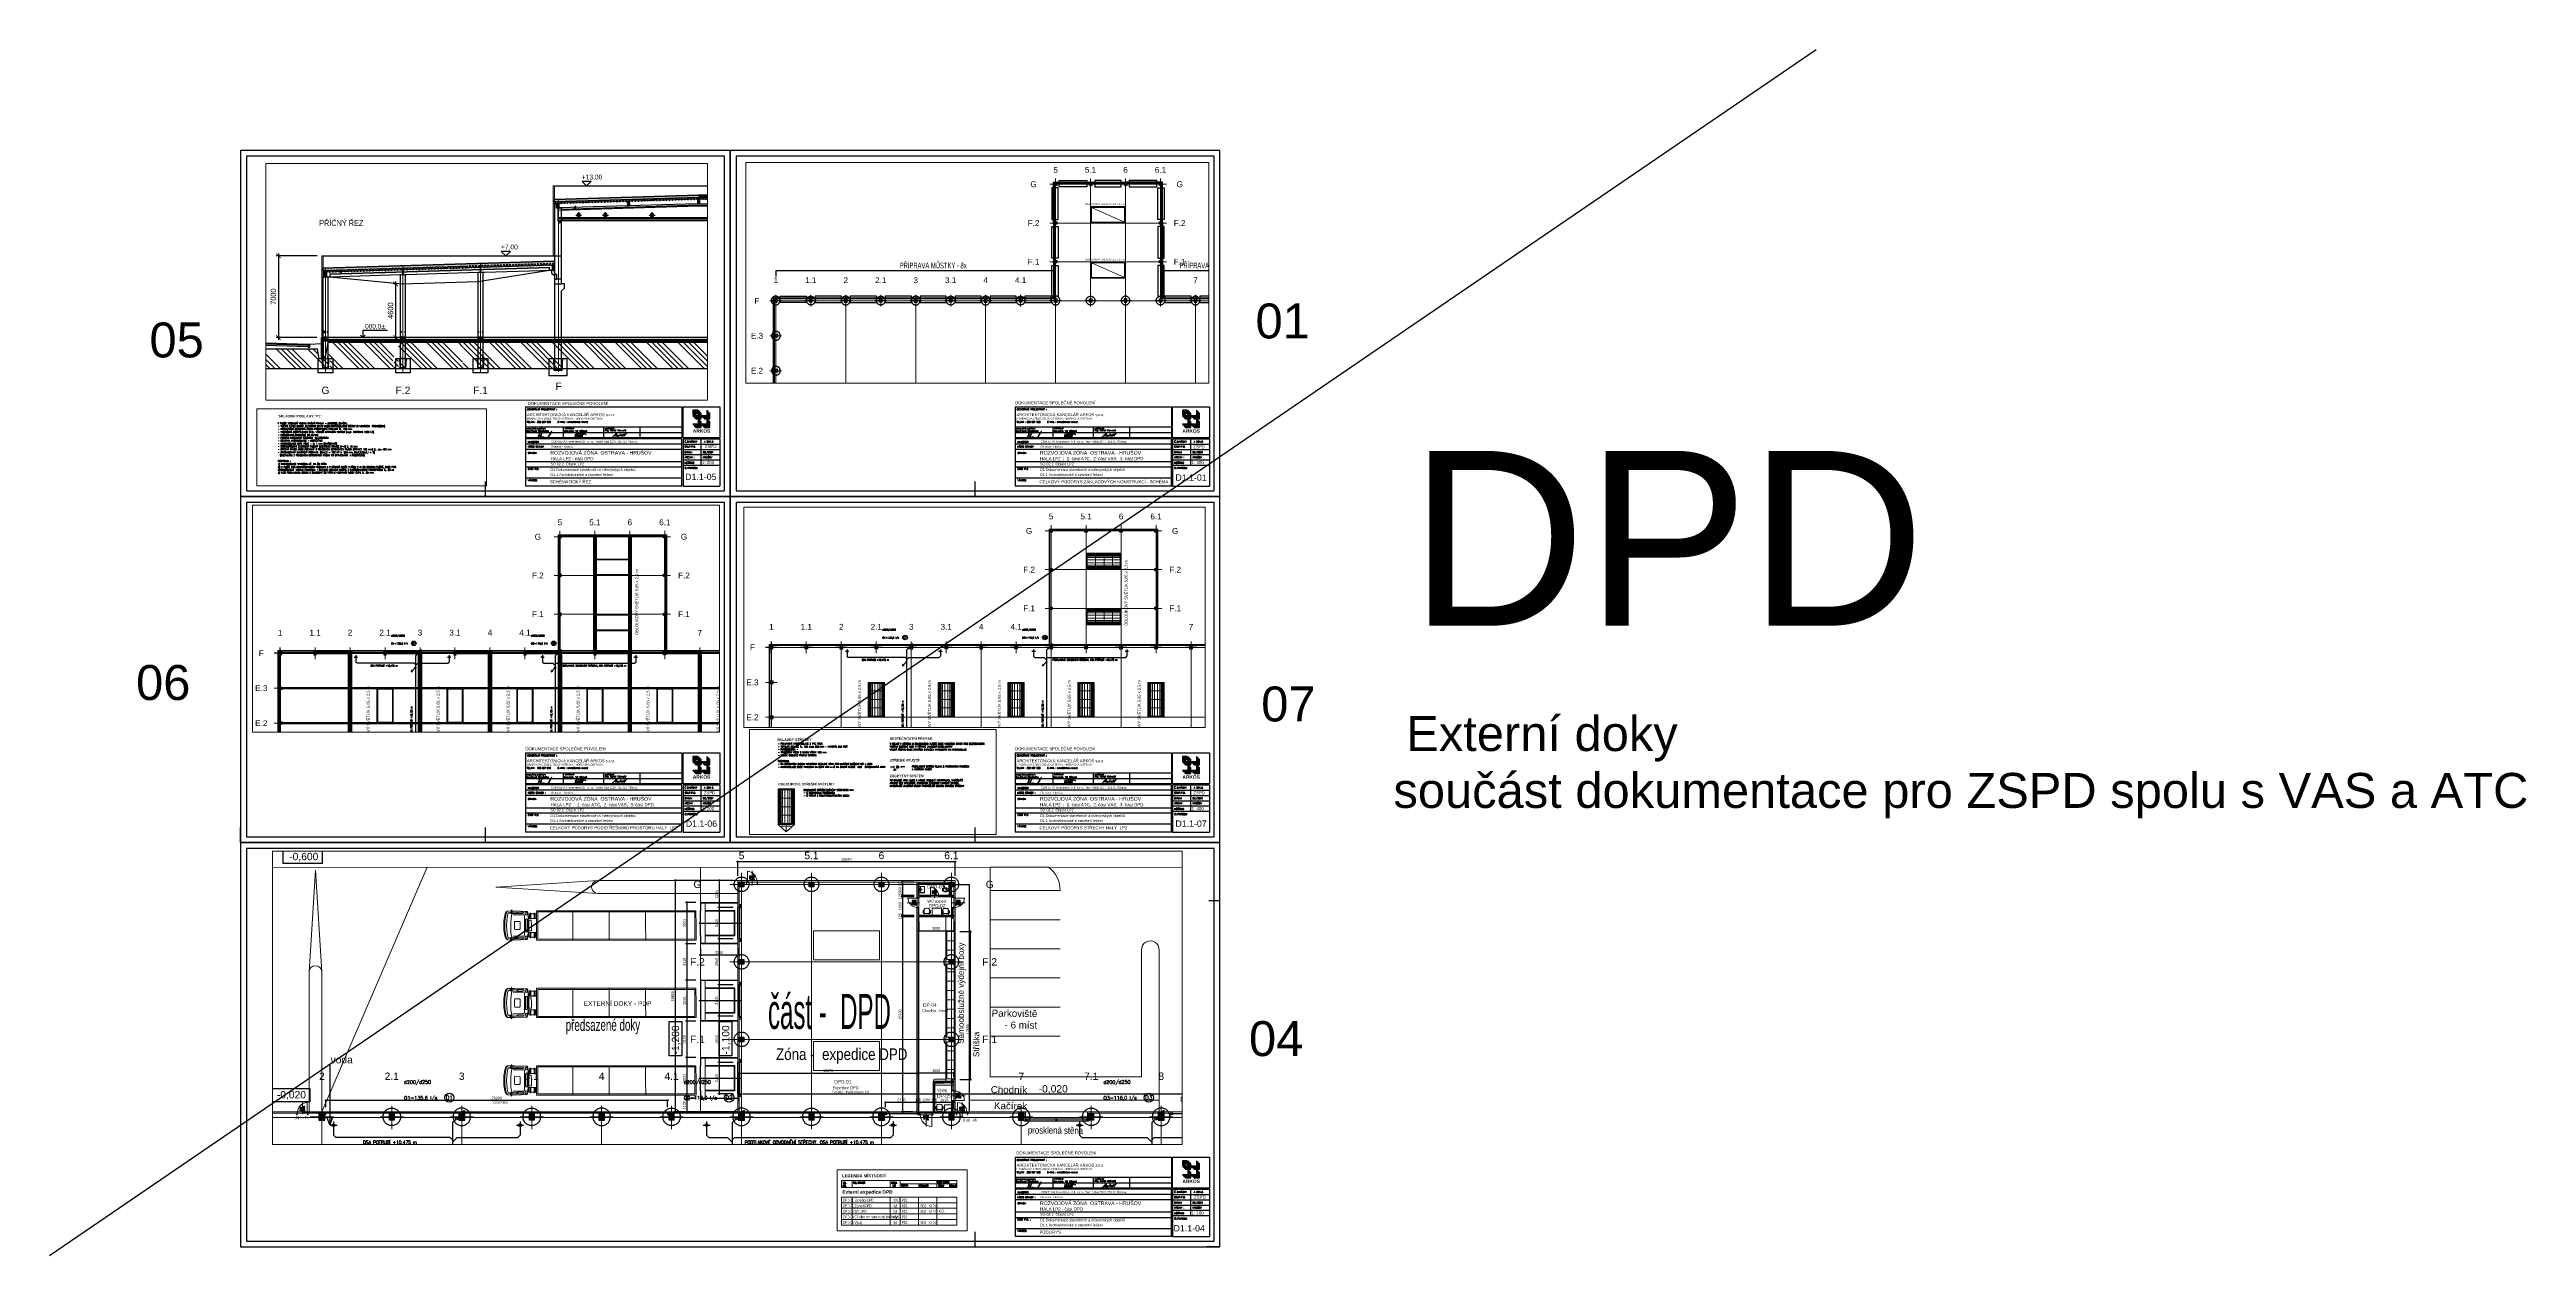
# Paper-space layout 'DPD - společné' of a CAD drawing. Header units: millimetres. Extents: x -509 to 1616, y -898 to 137.
# The model-space entities are those that its viewports show. They can reach past a viewport. Long polylines and large blocks are cut down to what shows.
import ezdxf
from ezdxf.enums import TextEntityAlignment as Align

# ---------------------------------------------------------------- set-up
doc = ezdxf.new("R2010")
doc.units = ezdxf.units.MM
doc.header["$LTSCALE"] = 100
doc.header["$PDMODE"] = 65
for name, pattern in [('$AUDIT_BAD_LTYPE1', [0]), ('ACAD_ISO03W100', [30, 12, -18]), ('ACAD_ISO05W100', [33, 24, -3, 0, -3, 0, -3]), ('ACAD_ISO10W100', [18.5, 12, -3, 0.5, -3]), ('Carkovana', [0.21, 0.15, -0.06]), ('CONTINOUS', [0]), ('DASHDOT', [1, 0.5, -0.25, 0, -0.25]), ('DASHED', [0.75, 0.5, -0.25]), ('DASHED2', [9.525, 6.35, -3.175]), ('DIVIDE', [31.75, 12.7, -6.35, 0, -6.35, 0, -6.35]), ('SO02_F11anp01$0${ Leader Line}', [0]), ('ČÁRKOVANÁ', [19.05, 12.7, -6.35])]:
    doc.linetypes.add(name, pattern=pattern)
for name, color, linetype in [('005', 9, 'Continuous'), ('025', 1, 'Continuous'), ('035', 7, 'Continuous'), ('050', 4, 'Continuous'), ('070', 6, 'Continuous'), ('A_KOTY_výškové', 2, 'Continuous'), ('DEHA', 2, 'Continuous'), ('DEŠŤOVÉ - Pluvia', 5, 'Continuous'), ('DEŠŤOVÉ SVODY', 4, 'Continuous'), ('Kanal - napojení', 2, 'Continuous'), ('KOTY', 2, 'Continuous'), ('kóty 100', 5, 'Continuous'), ('KÓTY 200', 5, 'Continuous'), ('Legenda', 7, 'Continuous'), ('NRŘ', 6, 'DIVIDE'), ('OKNA - RASTR', 5, 'Continuous'), ('PODPISY', 1, 'Continuous'), ('POPIS', 7, 'Continuous'), ('Popis - dílčí', 5, 'Continuous'), ('Razitko', 7, 'Continuous'), ('TAB', 7, 'Continuous'), ('TENKÁ', 7, 'Continuous'), ('ČÁRKOVANÁ', 5, 'DASHED2'), ('ČÍSLO MÍSTNOSTI', 4, 'Continuous'), ('ŠRAF-TERÉN', 34, 'Continuous'), ('ŽB - MONOLIT', 4, 'Continuous'), ('ŽB - PREFA', 3, 'Continuous'), ('ŽB- SLOUPY', 3, 'Continuous')]:
    doc.layers.add(name, color=color, linetype=linetype)
for name, color, linetype, lineweight in [('A_KCE.tence', 7, 'Continuous', 13), ('FASÁDY filling', 7, 'Continuous', 5), ('Objekty - osy', 5, 'ACAD_ISO10W100', 20), ('OBVODOVÝ PLÁŠŤ', 2, 'Continuous', 9), ('PŘEDĚL', 8, 'Continuous', 5), ('TENKÉ', 9, 'Continuous', 9), ('ŽB - Šraf-prefa', 253, 'Continuous', 13)]:
    doc.layers.add(name, color=color, linetype=linetype, lineweight=lineweight)
for name, color, linetype, lineweight, true_color in [('Auta', 252, 'Continuous', 5, 0x696969), ('DVEŘE - POPIS', 7, 'Continuous', 5, 0x008a22), ('GATE', 7, 'Continuous', 9, 0x002eb8), ('INTERIÉR', 7, 'Continuous', 5, 0xa65930), ('IZOLACE - H', 7, 'Continuous', 9, 0x525252), ('Komunikace - obrys - 1.etapa', 7, 'Continuous', 15, 0x901be4), ('Korabek-bezp_vtoky_trasy', 7, 'CONTINOUS', 30, 0x9d626f), ('Korabek-text', 7, 'Continuous', 0, 0x7a7a7a), ('Korabek-trasy', 7, 'Continuous', 30, 0x7478c3), ('Korabek-vpuste', 7, 'Continuous', 30, 0x6f7ceb), ('Manipulační - obrys - 1. etapa', 7, 'Continuous', 13, 0x1a63a8), ('OCELOVÉ KONSTRUKCE', 7, 'Continuous', 13, 0x2865c8), ('otvory', 7, 'Continuous', 20, 0xb30000), ('Parkování - členění - 2. etapa', 7, 'Continuous', 9, 0x4f4fb0), ('PO - dveře a odolnosti', 7, 'Continuous', 9, 0xc51645), ('PŘÍČKY - SDK', 7, 'Continuous', 30, 0x6a1174), ('SANITA  - NOVÁ', 7, 'Continuous', 13, 0x3f3fde), ('Světlíky', 7, 'DIVIDE', 15, 0xf81696), ('TECH - počty osob', 7, 'Continuous', 9, 0xf91a5d), ('TECH - Zóny', 7, 'DIVIDE', 15, 0x33843e), ('TRAPÉZ -  KRYTINA', 7, 'Continuous', 25, 0x005875), ('Šrafy - VÝPLŇ', 7, 'Continuous', 15, 0x9b9908)]:
    doc.layers.add(name, color=color, linetype=linetype, lineweight=lineweight, true_color=true_color)
for name, color, linetype, true_color in [('Izolace tepelná', 7, 'Continuous', 0xfdf0ce), ('POPIS MÍSTNOSTÍ', 7, 'Continuous', 0x072bf2), ('Popis OS', 7, 'Continuous', 0xbd0a5d), ('Příprava na dock', 7, 'Continuous', 0x616161), ('VÝŠKOVÉ KOTY', 7, 'Continuous', 0xf90b4b), ('ŠRAF - SDK', 7, 'Continuous', 0xfbe0ee), ('ŽB - KALICHY', 7, 'DASHED2', 0x850000), ('ŽB - Šraf-monol', 7, 'Continuous', 0x6bc2a4)]:
    doc.layers.add(name, color=color, linetype=linetype, true_color=true_color)
doc.layers.add('Výřez', color=253, linetype='Continuous', true_color=0x828282, plot=False)
doc.styles.add('ARIAL', font='arial.ttf')
doc.styles.add('ARIAL NARROW', font='ARIALN.TTF')
doc.styles.add('ARIEL', font='arialbd.ttf')
doc.styles.add('ARIL-TENKÝ', font='arial.ttf')
doc.styles.add('FSIMPLEX', font='simplex.shx')
doc.styles.add('P_200', font='romans.shx', dxfattribs={"width": 0.7, "height": 480})
doc.styles.add('ROMANS', font='romans.shx', dxfattribs={"width": 0.8})
doc.styles.add('ROZPISKA', font='arial.ttf', dxfattribs={"width": 0.6})
doc.dimstyles.new('100', dxfattribs={"dimscale": 100, "dimtxt": 2.3, "dimasz": 1.5, "dimexe": 1, "dimexo": 4, "dimgap": 1, "dimtad": 1, "dimdec": 0, "dimzin": 0, "dimdsep": 46, "dimtxsty": 'ARIAL NARROW', "dimblk": 'ARCHTICK', "dimcen": 4, "dimdle": 1, "dimclrd": 256, "dimclre": 256, "dimclrt": 7, "dimadec": 0, "dimazin": 0, "dimtfac": 1, "dimtdec": 0, "dimtix": 1, "dimtofl": 0, "dimtmove": 0, "dimatfit": 2, "dimldrblk": 'OBLIQUE', "dimfxl": 1, "dimtolj": 1, "dimtzin": 0, "dimlwd": -1, "dimlwe": -1, "dimarcsym": 1})
doc.dimstyles.new('200', dxfattribs={"dimscale": 200, "dimtxt": 2.3, "dimasz": 2, "dimexe": 1, "dimexo": 2, "dimgap": 1, "dimtad": 1, "dimdec": 0, "dimzin": 0, "dimdsep": 46, "dimtxsty": 'ARIAL NARROW', "dimblk": 'ARCHTICK', "dimcen": 4, "dimdle": 1, "dimclrd": 256, "dimclre": 256, "dimclrt": 7, "dimadec": 0, "dimazin": 0, "dimtfac": 1, "dimtdec": 0, "dimtix": 1, "dimtofl": 0, "dimtmove": 0, "dimatfit": 0, "dimldrblk": 'OBLIQUE', "dimfxl": 1, "dimtolj": 1, "dimtzin": 0, "dimlwd": -1, "dimlwe": -1, "dimarcsym": 0})
doc.dimstyles.new('KOTY_200', dxfattribs={"dimtxt": 480, "dimasz": 400, "dimexe": 200, "dimexo": 400, "dimgap": 250, "dimtad": 3, "dimdec": 0, "dimzin": 0, "dimtxsty": 'P_200', "dimblk": 'ARCHTICK', "dimcen": 0.36, "dimdle": 200, "dimclrd": 256, "dimclre": 256, "dimclrt": 256, "dimadec": 0, "dimazin": 0, "dimtfac": 1, "dimtdec": 0, "dimtix": 1, "dimtmove": 2, "dimatfit": 3, "dimldrblk": 'OPEN30', "dimfxl": 50, "dimtolj": 1, "dimtzin": 0, "dimlwd": -1, "dimlwe": -1, "dimarcsym": 0})
pattern_1 = [(45, (5586535.7, -4538179.3), (22.09708691, -22.09708691), [])]

# ---------------------------------------------------------------- blocks, each defined once
blk = doc.blocks.new('A$C37744473')
at = {"layer": 'PODPISY'}
for points in [[(0.6, 4.3), (0.5, 3.7), (0.3, 3), (0.2, 2), (0.1, 1.4), (0, 0.9), (0.1, 0.7), (0.2, 0.7), (0.3, 0.7), (0.4, 0.9), (0.7, 1.3), (1, 1.8), (1.4, 2.4), (1.6, 2.9), (1.9, 3.4), (2.1, 3.9), (2.3, 4.6), (2, 3.6), (1.9, 3.2)], [(2.4, 3.4), (2.3, 3), (2.1, 2.6), (2.1, 2.3), (2, 1.9), (2, 1.6), (2.1, 1.4), (2.1, 1.3), (2.3, 1.3), (2.5, 1.6), (2.9, 2), (3.2, 2.5), (3.5, 2.8), (3.8, 3.1), (3.9, 3.2), (3.9, 3.1), (3.9, 3), (3.9, 2.6), (3.7, 2), (3.6, 1.7), (3.6, 1.3), (3.6, 1.1), (3.6, 1), (3.7, 1), (3.7, 1)], [(4.2, 5), (4.2, 5.1), (4.1, 5.1), (4, 4.8), (3.8, 4.4), (3.6, 4), (3.6, 3.7), (3.5, 3.3), (3.4, 2.9)], [(6.6, 4.7), (6.1, 4.3), (5.6, 3.9), (5.3, 3.6), (4.9, 3.2), (4.7, 2.9), (4.6, 2.7), (4.5, 2.4), (4.4, 2.1), (4.4, 1.8), (4.5, 1.5), (4.6, 1.4), (4.9, 1.3), (5.1, 1.2), (5.4, 1.3), (5.9, 1.5), (6.2, 1.7), (6.8, 2), (7.3, 2.5), (7.7, 3), (7.9, 3.4), (8.2, 3.8), (8.3, 4.2), (8.4, 4.5), (8.4, 4.8), (8.5, 5.2), (8.4, 5.4), (8.4, 5.5), (8.3, 5.6), (8.2, 5.5), (8.1, 5.4), (8, 5.3), (7.9, 5.1), (7.8, 4.5), (7.6, 4.1), (7.5, 3.5), (7.3, 3), (7.2, 2.4), (7.1, 2), (7, 1.4), (7, 1), (7, 0.7), (7.1, 0.3), (7.2, 0.1), (7.4, 0), (7.5, 0), (7.5, 0.1), (7.5, 0.4), (7.4, 0.7), (7.3, 1), (7.1, 1.2), (6.9, 1.8), (6.6, 2.6), (6.5, 2.8), (6.4, 3.2), (6.3, 3.6), (6.3, 3.8), (6.4, 4), (6.5, 4.1), (6.7, 4.3), (7, 4.3), (7.2, 4.3), (7.6, 4.3), (7.9, 4.2), (8.4, 4.2), (8.7, 4.2), (8.9, 4.2), (9.5, 4), (9.9, 3.8), (10.2, 3.7), (10.6, 3.5), (10.8, 3.4)], [(5.1, 4.4), (5, 3.7), (5, 2.8), (5, 2.3), (5, 1.8), (5, 1.4), (4.9, 1.1), (4.9, 0.8), (4.9, 0.7), (4.8, 0.6)]]:
    blk.add_lwpolyline(points, dxfattribs=at)
blk = doc.blocks.new('A$C02DA7EBF')
at = {"layer": 'PODPISY'}
for points in [[(0.6, 0.4), (0.3, 0.1), (0.1, 0), (0, 0), (0, 0.1), (0.3, 0.5), (1, 1.3), (1.6, 2), (2.1, 2.6), (2.6, 3.1), (3, 3.5), (3.4, 3.9), (3.8, 4.2), (4.1, 4.5), (4.2, 4.6), (4.3, 4.6), (4.3, 4.5), (4.1, 4.1), (3.9, 3.6), (3.5, 3.1), (3.2, 2.6), (2.9, 2.1), (2.9, 2), (3.1, 2.5), (3.5, 2.8), (3.7, 3.1), (3.8, 3.3), (3.5, 2.8), (3.5, 2.5), (3.5, 2.4), (3.6, 2.3), (3.7, 2.3), (3.9, 2.4), (4.1, 2.5), (4.3, 2.7), (4.5, 2.9), (4.5, 3), (4.5, 3), (4.4, 3), (4.2, 2.7), (4.1, 2.6), (4.1, 2.5), (4, 2.4), (4.1, 2.3), (4.2, 2.3), (4.3, 2.3), (4.5, 2.4), (5.1, 2.9), (5.1, 2.9), (5.4, 2.9), (5.4, 2.9), (5.4, 2.9), (5.4, 2.9), (5.4, 2.9), (5.4, 2.9)], [(4.7, 2.6), (4.6, 2.5), (4.6, 2.5), (4.6, 2.4), (4.7, 2.3), (4.8, 2.3), (4.9, 2.4), (5, 2.5), (5.2, 2.6), (5.3, 2.7), (5.4, 2.8), (5.3, 2.6), (5.2, 2.5), (5.1, 2.3), (5.1, 2.2), (5.2, 2.2), (5.2, 2.1), (5.3, 2.1), (5.4, 2.2), (5.6, 2.3), (5.8, 2.4), (6, 2.6), (6.1, 2.7), (6.2, 2.7), (6.2, 2.8), (6.1, 2.6), (6, 2.5), (5.9, 2.4), (5.9, 2.3), (5.9, 2.2), (5.9, 2.1)], [(6.5, 2.3), (6.6, 2.5), (6.8, 2.8), (7, 3), (7.1, 3.1), (7.2, 3.2), (7.2, 3.2), (7.3, 3.1), (7.2, 2.9), (7.2, 2.7), (7.1, 2.6), (7.1, 2.5), (7.1, 2.4), (7.1, 2.4), (7.1, 2.4), (7.2, 2.4), (7.2, 2.5), (7.4, 2.6), (7.4, 2.7), (7.5, 2.8), (7.6, 2.8), (7.6, 2.8), (7.6, 2.8), (7.6, 2.7), (7.6, 2.6), (7.5, 2.5), (7.5, 2.3), (7.5, 2.3), (7.5, 2.3), (7.6, 2.5), (7.6, 2.6), (7.7, 2.7), (7.7, 2.7), (7.8, 2.7), (7.8, 2.7)], [(7, 3.6), (7.2, 3.7), (7.2, 3.8), (7.3, 3.9), (7.2, 3.9), (7.2, 4), (7.2, 3.9), (7.1, 3.9), (7.1, 3.8), (7.1, 3.7), (7.1, 3.6), (7.1, 3.5)], [(8.9, 2.7), (9, 2.8), (8.9, 2.9), (8.9, 3), (8.8, 3), (8.7, 3), (8.6, 3), (8.4, 2.9), (8.2, 2.8), (8.1, 2.7), (8, 2.6), (8, 2.5), (8, 2.5), (8, 2.4), (8.1, 2.4), (8.2, 2.4), (8.3, 2.4), (8.4, 2.5), (8.5, 2.6), (8.6, 2.6), (8.7, 2.7), (8.7, 2.7), (8.6, 2.7), (8.6, 2.7), (8.5, 2.6), (8.4, 2.5), (8.4, 2.5), (8.4, 2.4), (8.4, 2.4), (8.4, 2.3), (8.4, 2.2), (8.5, 2.2), (8.6, 2.2), (8.9, 2.4), (9.2, 2.6), (9.4, 2.7), (9.5, 2.8), (9.7, 3.1), (9.9, 3.2), (10, 3.4), (10.2, 3.6), (10.5, 4), (10.5, 4), (10.4, 4), (9.8, 3.4), (9.6, 3.3), (9.5, 3.1), (9.4, 3), (9.3, 2.9), (9.3, 2.8), (9.3, 2.7), (9.3, 2.6), (9.4, 2.5), (9.5, 2.5), (9.6, 2.6)], [(10.5, 3.1), (10.3, 3.1), (10.1, 3.1), (9.8, 3), (9.7, 2.9), (9.7, 2.8), (9.6, 2.7), (9.6, 2.6), (9.5, 2.5), (9.5, 2.4), (9.6, 2.4), (9.6, 2.3), (9.7, 2.4), (9.9, 2.5), (10.3, 2.8), (10.7, 3.1), (11.1, 3.3), (11.5, 3.7), (11.8, 4.1), (12.1, 4.4), (12.3, 4.5), (12.4, 4.7), (12.4, 4.7), (12.4, 4.8), (12.3, 4.8), (12.2, 4.7), (11.9, 4.3), (11.7, 4.1), (11.5, 3.9), (11.3, 3.7), (11.1, 3.4), (10.9, 3.2), (10.7, 2.8), (10.5, 2.5), (10.3, 2.2), (10.1, 1.8)]]:
    blk.add_lwpolyline(points, dxfattribs=at)
blk = doc.blocks.new('H1 PU')
at = {"layer": 'Příprava na dock', "linetype": 'DASHED', "ltscale": 1.5}
blk.add_circle((1537736, -4876565), 750, dxfattribs=at)
blk = doc.blocks.new('H 4')
at = {"layer": 'Příprava na dock', "linetype": 'DASHED', "ltscale": 1.5}
blk.add_circle((1062529, -5206637), 625, dxfattribs=at)
blk = doc.blocks.new('A$C7DC35752')
at = {"layer": 'OCELOVÉ KONSTRUKCE', "flags": 128}
blk.add_lwpolyline([(0, 140), (0, 0), (140, 0), (140, 140), (0, 140)], dxfattribs=at)
blk.add_lwpolyline([(10, 130), (10, 10), (130, 10), (130, 130)], close=True, dxfattribs=at)
blk = doc.blocks.new('A$C5F711971')
at = {"layer": 'Auta'}
for p, q in [((3.32, 15), (3.49, 15.81)), ((5.12, 14.63), (5.29, 15.44)), ((2.98, 14.01), (2.99, 14.06)), ((3.42, 13.92), (2.98, 14.01)), ((2.99, 14.06), (3.43, 13.97)), ((3.13, 14.49), (3.01, 13.9)), ((3.01, 13.9), (3.4, 13.82)), ((3.05, 14.36), (3.06, 14.41)), ((3.49, 14.27), (3.05, 14.36)), ((3.06, 14.41), (3.5, 14.31)), ((3.52, 14.41), (3.13, 14.49)), ((3.4, 13.82), (3.52, 14.41)), ((3.56, 14.48), (3.41, 13.77)), ((3.5, 14.31), (3.49, 14.27)), ((3.67, 14.38), (3.63, 14.19)), ((3.63, 14.19), (4.07, 14.09)), ((3.67, 14.38), (4.11, 14.29)), ((4.52, 14), (4.07, 14.09)), ((4.56, 14.2), (4.11, 14.29)), ((4.56, 14.2), (4.52, 14)), ((4.58, 13.58), (4.7, 14.17)), ((4.98, 13.5), (4.58, 13.58)), ((4.6, 13.68), (5.05, 13.59)), ((5.06, 13.63), (4.61, 13.73)), ((4.68, 14.07), (4.67, 14.02)), ((4.67, 14.02), (5.12, 13.93)), ((5.13, 13.98), (4.68, 14.07)), ((4.7, 14.17), (5.1, 14.09)), ((5.1, 14.09), (4.98, 13.5)), ((5.05, 13.59), (5.06, 13.63)), ((5.12, 13.93), (5.13, 13.98)), ((2.12, 10.85), (3.35, 10.6)), ((4.58, 10.34), (3.35, 10.6)), ((1.49, 7.8), (2.72, 7.54)), ((3.95, 7.29), (2.72, 7.54)), ((0.86, 4.74), (2.09, 4.49)), ((3.33, 4.23), (2.09, 4.49))]:
    blk.add_line(p, q, dxfattribs=at)
for points in [[(4.55, 16.41), (4.17, 16.48), (3.81, 16.49), (3.54, 16.48), (3.36, 16.46), (3.27, 16.35), (3.14, 15.76), (2.96, 14.7), (3.01, 14.63), (3.56, 14.48), (4.13, 14.36)], [(3.34, 16.04), (3.09, 16.04), (3.13, 15.98), (3.32, 15.94), (3.34, 16.04)], [(3.19, 15.48), (3.31, 15.42), (3.22, 14.98), (3.09, 14.99), (3.19, 15.48)], [(3.36, 16.14), (3.38, 15.88), (3.32, 15.48), (3.21, 15.54), (3.31, 16.09), (3.36, 16.14)], [(4.53, 16.31), (4.19, 16.38), (3.78, 16.41), (3.51, 16.4), (3.37, 16.39), (3.27, 16.33)], [(3.32, 15), (3.31, 14.88), (3.37, 14.83), (4.19, 14.66)], [(4.5, 16.18), (4.14, 16.23), (3.83, 16.26), (3.5, 16.28), (3.41, 16.23), (3.42, 15.93), (3.82, 15.92), (4.2, 15.87), (4.43, 15.82)], [(4.37, 15.52), (4.12, 15.57), (4.07, 15.58), (4.01, 15.55), (3.93, 15.15), (3.97, 15.09), (4.02, 15.08), (4.27, 15.03)], [(4.55, 16.41), (4.92, 16.32), (5.26, 16.19), (5.51, 16.08), (5.66, 15.98), (5.7, 15.85), (5.59, 15.26), (5.34, 14.21), (5.26, 14.17), (4.69, 14.25), (4.13, 14.36)], [(4.37, 15.52), (4.61, 15.47), (4.66, 15.46), (4.7, 15.4), (4.62, 15.01), (4.56, 14.97), (4.51, 14.98), (4.27, 15.03)], [(4.51, 16.18), (4.86, 16.08), (5.15, 15.99), (5.47, 15.87), (5.53, 15.8), (5.39, 15.53), (5.03, 15.68), (4.66, 15.78), (4.43, 15.82)], [(4.53, 16.31), (4.87, 16.24), (5.25, 16.1), (5.5, 15.99), (5.63, 15.93), (5.69, 15.83)], [(5.43, 15.02), (5.3, 15.01), (5.21, 14.56), (5.33, 14.53), (5.43, 15.02)], [(5.54, 15.69), (5.42, 15.46), (5.31, 15.07), (5.44, 15.08), (5.57, 15.63), (5.54, 15.69)], [(5.51, 15.6), (5.75, 15.5), (5.69, 15.46), (5.49, 15.5), (5.51, 15.6)], [(3.98, 13.65), (2.75, 13.9), (0, 0.51), (1.23, 0.25)], [(3.96, 13.55), (2.83, 13.79), (0.12, 0.59), (1.25, 0.35)], [(3.98, 13.65), (5.21, 13.4), (2.46, 0), (1.23, 0.25)], [(3.96, 13.55), (5.09, 13.32), (2.39, 0.12), (1.25, 0.35)], [(3.19, 14.84), (3.06, 14.83), (3.04, 14.72), (3.1, 14.65), (3.16, 14.64), (3.25, 14.62), (3.28, 14.76), (3.21, 14.78), (3.18, 14.81), (3.18, 14.82)], [(3.6, 14.55), (3.63, 14.69), (4.17, 14.58)], [(3.61, 14.54), (4.14, 14.43)], [(4.67, 14.33), (4.14, 14.43)], [(4.68, 14.32), (4.71, 14.47), (4.18, 14.58)], [(5.12, 14.63), (5.09, 14.51), (5.01, 14.49), (4.19, 14.66)], [(5.18, 14.43), (5.29, 14.37), (5.27, 14.26), (5.19, 14.22), (5.13, 14.23), (5.03, 14.25), (5.06, 14.4), (5.13, 14.38), (5.17, 14.4), (5.18, 14.41)]]:
    blk.add_lwpolyline(points, dxfattribs=at)
blk = doc.blocks.new('_ARCHTICK')
at = {"color": 0, "linetype": 'ByBlock', "const_width": 0.15}
blk.add_lwpolyline([(-0.5, -0.5), (0.5, 0.5)], dxfattribs=at)
blk = doc.blocks.new('_Open30')
at = {"color": 0, "linetype": 'ByBlock', "lineweight": -2}
for p, q in [((-1, 0.27), (0, 0)), ((0, 0), (-1, -0.27)), ((0, 0), (-1, 0))]:
    blk.add_line(p, q, dxfattribs=at)
blk = doc.blocks.new('VTOK12l')
at = {"linetype": 'ACAD_ISO03W100', "lineweight": 35, "ltscale": 0.001}
blk.add_lwpolyline([(-0.15, 0.15), (0.15, 0.15), (0.15, -0.15), (-0.15, -0.15)], close=True, dxfattribs=at)
at = {"lineweight": 35}
for radius in [0.15, 0.028]:
    blk.add_circle((0, 0), radius, dxfattribs=at)
blk = doc.blocks.new('vpust_tučně')
at = {"layer": 'Korabek-vpuste'}
for p, q in [((52.9, 90.92), (53.4, 90.92)), ((53.15, 90.67), (53.15, 91.17))]:
    blk.add_line(p, q, dxfattribs=at)
for radius in [0.1, 0.075, 0.05]:
    blk.add_circle((53.15, 90.92), radius, dxfattribs=at)
blk = doc.blocks.new('A$C73023567')
at = {"layer": 'Korabek-bezp_vtoky_trasy'}
blk.add_lwpolyline([(0, 125195.6), (500, 125195.6), (500, 124595.6), (0, 124595.6)], close=True, dxfattribs=at)
at = {"layer": 'Korabek-text', "lineweight": 30}
for centre in [(23214.2, 126546.4), (47214.2, 126546.4), (83214.2, 126546.4)]:
    blk.add_circle(centre, 392.2, dxfattribs=at)
at = {"layer": 'Korabek-trasy'}
for p, q in [((23825, 124745.6), (24522.3, 125442.9)), ((24522.3, 125442.9), (24247.7, 125272.2)), ((24522.3, 125442.9), (24351.6, 125168.3)), ((47825, 124745.6), (48522.3, 125442.9)), ((48522.3, 125442.9), (48247.7, 125272.2)), ((48522.3, 125442.9), (48351.6, 125168.3)), ((83825, 124745.6), (84522.3, 125442.9)), ((84522.3, 125442.9), (84247.7, 125272.2)), ((84522.3, 125442.9), (84351.6, 125168.3)), ((13275, 124195.6), (13275, 123325.9)), ((13475.3, 123125.6), (13275, 123325.9)), ((23754.3, 124674.8), (23475, 124395.6)), ((23475, 124395.6), (23475, 122475.6)), ((29074.7, 123125.6), (29275, 123325.9)), ((29275, 124195.6), (29275, 123325.9)), ((45275, 124195.6), (45275, 123325.9)), ((45475.3, 123125.6), (45275, 123325.9)), ((47754.3, 124674.8), (47475, 124395.6)), ((47475, 124395.6), (47475, 122475.6)), ((61074.7, 123125.6), (61275, 123325.9)), ((61275, 124195.6), (61275, 123325.9)), ((77275, 124195.6), (77275, 123325.9)), ((77475.3, 123125.6), (77275, 123325.9)), ((83754.3, 124674.8), (83475, 124395.6)), ((83475, 124395.6), (83475, 122475.6)), ((23274.7, 123125.6), (13475.3, 123125.6)), ((23475, 122375.6), (22777.7, 121678.2)), ((22777.7, 121678.2), (22948.4, 121952.8)), ((22777.7, 121678.2), (23052.3, 121848.9)), ((23475, 122925.2), (23274.7, 123125.6)), ((23475, 122724.9), (23875.7, 123125.6)), ((23475, 122275.6), (23475, 103415.6)), ((23875.7, 123125.6), (29074.7, 123125.6)), ((45475.3, 123125.6), (47074.3, 123125.6)), ((47475, 122375.6), (46777.7, 121678.2)), ((46777.7, 121678.2), (46948.4, 121952.8)), ((46777.7, 121678.2), (47052.3, 121848.9)), ((47475, 122724.9), (47074.3, 123125.6)), ((47475, 122925.2), (47675.3, 123125.6)), ((47475, 122275.6), (47475, 103415.6)), ((47675.3, 123125.6), (61074.7, 123125.6)), ((77475.3, 123125.6), (83074.3, 123125.6)), ((83475, 122375.6), (82777.7, 121678.2)), ((83475, 122724.9), (83074.3, 123125.6)), ((83475, 122925.2), (83675.3, 123125.6)), ((83475, 122275.6), (83475, 103415.6)), ((83675.3, 123125.6), (93074.7, 123125.6))]:
    blk.add_line(p, q, dxfattribs=at)
for centre in [(23825, 124745.6), (47825, 124745.6), (83825, 124745.6), (23475, 122375.6), (47475, 122375.6), (83475, 122375.6)]:
    blk.add_circle(centre, 100, dxfattribs=at)
at = {"layer": 'Korabek-vpuste', "xscale": 1200, "yscale": 1200, "zscale": 1200, "rotation": 269.9999999927888}
for p in [(-95830.6, 187970.4), (-79830.6, 187970.4), (-63830.6, 187970.4), (-47830.6, 187970.4), (-31830.6, 187970.4)]:
    blk.add_blockref('vpust_tučně', p, dxfattribs=at)
at = {"layer": 'Korabek-text', "style": 'ROMANS'}
for s, height, rotation, p in [('d200/d250', 300, 0.347404, (19327.1, 127870.2)), ('d200/d250', 300, 0.347404, (43327.1, 127870.2)), ('d200/d250', 300, 0.347404, (79327.1, 127870.2)), ('Q1=135,6 l/s', 300, 0.347404, (19327.1, 126514.1)), ('D1', 350, 359.652596, (22897.1, 126547.3)), ('Q2=116,0 l/s', 300, 0.347404, (43327.1, 126514.1)), ('D2', 350, 359.652596, (46897.1, 126547.3)), ('Q3=116,0 l/s', 300, 0.347404, (79327.1, 126514.1)), ('D3', 350, 359.652596, (82897.1, 126547.3))]:
    blk.add_text(s, height=height, rotation=rotation, dxfattribs=at).set_placement(p, align=Align.MIDDLE_LEFT)
at = {"layer": 'Korabek-text', "char_height": 300, "width": 28411.347, "attachment_point": 7, "style": 'ROMANS'}
for s, insert, rotation in [('OSA POTRUBÍ +10,475 m', (15799.6, 122463.7), 0), ('PODTLAKOVÉ ODVODNĚNÍ STŘECHY, OSA POTRUBÍ +10,475 m', (48542.9, 122463.7), 0), ('OSA POTRUBÍ +10,475 m', (86047.3, 122463.7), 0), ('OSA POTRUBÍ +10,125 m', (23048.2, 111087.4), 90), ('OSA POTRUBÍ +10,125 m', (47048.2, 111087.4), 90)]:
    blk.add_mtext(s, dxfattribs=dict(at, insert=insert, rotation=rotation))
blk = doc.blocks.new('A$C32F32A5B')
at = {"layer": 'SANITA  - NOVÁ', "ltscale": 2, "transparency": 33554687}
for p, q in [((0, 0), (0, 98)), ((0, 98), (387, 98)), ((387, 0), (0, 0)), ((387, 98), (387, 0))]:
    blk.add_line(p, q, dxfattribs=at)
for points in [[(313, 121), (363, 321), (363, 496, 1), (13, 496), (13, 321), (63, 121)], [(113, 271), (263, 271, 0.41), (313, 321), (313, 496, 1), (63, 496), (63, 321, 0.41), (113, 271)], [(63, 121), (313, 121, 0.41), (288, 146), (88, 146, 0.41), (63, 121)]]:
    blk.add_lwpolyline(points, format="xyb", dxfattribs=at)
blk = doc.blocks.new('A$C2DFD14CC')
at = {"layer": 'otvory', "ltscale": 2, "transparency": 33554687}
blk.add_line((0, 400), (900, 400), dxfattribs=at)
at = {"layer": 'otvory', "linetype": 'ACAD_ISO05W100', "ltscale": 0.12}
for p, q in [((75, 0), (75, 800)), ((200, 0), (200, 800))]:
    blk.add_line(p, q, dxfattribs=at)
at = {"layer": 'otvory'}
for p, q in [((900, 750), (75, 750)), ((200, 50), (75, 50))]:
    blk.add_line(p, q, dxfattribs=at)
at = {"layer": 'otvory', "ltscale": 2, "transparency": 33554687}
blk.add_arc((200, 750), 700, 270, 0, dxfattribs=at)
blk = doc.blocks.new('umyvadlo')
for points in [[(-80, -65), (-100, -65), (-119, -65)], [(-100, -85), (-100, -65), (-100, -45)], [(-56, -200), (56, -200)], [(26, -65), (-26, -65)], [(0, -39), (0, -91)], [(0, -144), (0, -256)], [(119, -65), (100, -65), (80, -65)], [(100, -85), (100, -65), (100, -45)]]:
    blk.add_lwpolyline(points)
for points in [[(275, 0), (275, 0), (-275, 0), (-275, 0)], [(-275, 0), (-275, 0), (-275, -419), (-275, -419)], [(-275, -419), (-275, -419), (-275, -427), (-275, -427)], [(-275, -427), (-275, -437), (-271, -446), (-264, -453)], [(-264, -453), (-257, -461), (-246, -465), (-236, -465)], [(-236, -465), (-236, -465), (0, -465), (0, -465)], [(0, -465), (0, -465), (236, -465), (236, -465)], [(236, -465), (246, -465), (257, -461), (264, -453)], [(264, -453), (271, -446), (275, -437), (275, -427)], [(275, -419), (275, -419), (275, 0), (275, 0)], [(275, -427), (275, -427), (275, -419), (275, -419)]]:
    blk.add_open_spline(points, degree=3)
for points, knots in [([(0, -453), (0, -453), (231, -453), (231, -453), (249, -453), (263, -438), (263, -421), (263, -421), (263, -171), (263, -171), (263, -171), (263, -165), (263, -165), (263, -158), (262, -153), (259, -147), (256, -143), (253, -139), (248, -136), (243, -133), (238, -131), (232, -131), (232, -131), (232, -131), (232, -131), (232, -131), (0, -131), (0, -131), (0, -131), (0, -131), (0, -131), (0, -131), (-232, -131), (-232, -131), (-232, -131), (-232, -131), (-232, -131), (-238, -131), (-243, -133), (-248, -136), (-253, -139), (-256, -143), (-259, -147), (-262, -153), (-263, -158), (-263, -165), (-263, -165), (-263, -171), (-263, -171), (-263, -171), (-263, -421), (-263, -421), (-263, -438), (-249, -453), (-231, -453), (-231, -453), (0, -453), (0, -453)], [0, 0, 0, 0, 1, 1, 1, 2, 2, 2, 3, 3, 3, 4, 4, 4, 5, 5, 5, 6, 6, 6, 7, 7, 7, 8, 8, 8, 9, 9, 9, 10, 10, 10, 11, 11, 11, 12, 12, 12, 13, 13, 13, 14, 14, 14, 15, 15, 15, 16, 16, 16, 17, 17, 17, 18, 18, 18, 19, 19, 19, 19]), ([(-37, -200), (-37, -179), (-21, -163), (0, -163), (21, -163), (37, -179), (37, -200), (37, -221), (21, -237), (0, -237), (-21, -237), (-37, -221), (-37, -200)], [0, 0, 0, 0, 1, 1, 1, 2, 2, 2, 3, 3, 3, 4, 4, 4, 4]), ([(-23, -200), (-23, -187), (-13, -177), (0, -177), (13, -177), (23, -187), (23, -200), (23, -213), (13, -223), (0, -223), (-13, -223), (-23, -213), (-23, -200)], [0, 0, 0, 0, 1, 1, 1, 2, 2, 2, 3, 3, 3, 4, 4, 4, 4]), ([(18, -65), (18, -55), (10, -48), (0, -48), (-10, -48), (-18, -55), (-18, -65), (-18, -75), (-10, -83), (0, -83), (10, -83), (18, -75), (18, -65)], [0, 0, 0, 0, 1, 1, 1, 2, 2, 2, 3, 3, 3, 4, 4, 4, 4])]:
    blk.add_open_spline(points, degree=3, knots=knots)
blk = doc.blocks.new('A$C2DA8013F')
at = {"layer": 'otvory', "ltscale": 2, "transparency": 33554687}
blk.add_line((1074, 450), (0, 450), dxfattribs=at)
at = {"layer": 'otvory'}
for p, q in [((75, 850), (1000, 850)), ((875, 50), (1000, 50))]:
    blk.add_line(p, q, dxfattribs=at)
at = {"layer": 'otvory', "linetype": 'ACAD_ISO05W100', "ltscale": 0.12}
for p, q in [((875, 0), (875, 900)), ((1000, 0), (1000, 900))]:
    blk.add_line(p, q, dxfattribs=at)
at = {"layer": 'otvory', "ltscale": 2, "transparency": 33554687}
blk.add_arc((875, 850), 800, 180, 270, dxfattribs=at)
blk = doc.blocks.new('VI_2D_01_XX__FCPLA1112701903018')
for p, q in [((0.02, 0.03), (0.01, 0)), ((0.03, 0.05), (0.02, 0.03)), ((0.04, 0.06), (0.03, 0.05)), ((0.05, 0.07), (0.04, 0.06)), ((0.06, 0.07), (0.05, 0.07)), ((0.07, 0.07), (0.06, 0.07)), ((0.08, 0.06), (0.07, 0.07)), ((0.09, 0.15), (0.08, 0.13)), ((0.08, 0.13), (0.08, 0.12)), ((0.08, 0.13), (0.08, 0.13)), ((0.08, 0.13), (0.08, 0.13)), ((0.08, 0.12), (0.09, 0.11)), ((0.09, 0.05), (0.08, 0.06)), ((0.1, 0.19), (0.09, 0.15)), ((0.09, 0.11), (0.11, 0.11)), ((0.1, 0.03), (0.09, 0.05)), ((0.11, 0.22), (0.1, 0.2)), ((0.1, 0.2), (0.1, 0.19)), ((0.11, 0), (0.1, 0.03)), ((0.13, 0.23), (0.11, 0.22)), ((0.11, 0.11), (0.18, 0.11)), ((0.12, 0.05), (0.11, -0.02)), ((0.13, 0.09), (0.12, 0.05)), ((0.14, 0.24), (0.13, 0.23)), ((0.14, 0.11), (0.13, 0.09)), ((0.18, 0.25), (0.14, 0.24)), ((0.23, 0.26), (0.18, 0.25)), ((0.18, 0.11), (0.23, 0.11)), ((0.28, 0.26), (0.23, 0.26)), ((0.23, 0.11), (0.28, 0.11)), ((0.34, 0.26), (0.28, 0.26)), ((0.34, 0.26), (0.28, 0.26)), ((0.34, 0.26), (0.28, 0.26)), ((0.28, 0.11), (0.34, 0.11)), ((0.39, 0.26), (0.34, 0.26)), ((0.34, 0.26), (0.39, 0.26)), ((0.39, 0.26), (0.34, 0.26)), ((0.34, 0.11), (0.39, 0.11)), ((0.44, 0.26), (0.39, 0.26)), ((0.44, 0.26), (0.39, 0.26)), ((0.39, 0.11), (0.44, 0.11)), ((0.49, 0.25), (0.44, 0.26)), ((0.44, 0.11), (0.49, 0.11)), ((0.53, 0.24), (0.49, 0.25)), ((0.49, 0.11), (0.57, 0.11)), ((0.54, 0.23), (0.53, 0.24)), ((0.54, 0.09), (0.53, 0.11)), ((0.56, 0.22), (0.54, 0.23)), ((0.55, 0.05), (0.54, 0.09)), ((0.56, -0.02), (0.55, 0.05)), ((0.57, 0.2), (0.56, 0.22)), ((0.57, 0.03), (0.56, 0)), ((0.57, 0.19), (0.57, 0.2)), ((0.58, 0.15), (0.57, 0.19)), ((0.57, 0.11), (0.58, 0.11)), ((0.58, 0.05), (0.57, 0.03)), ((0.59, 0.13), (0.58, 0.15)), ((0.58, 0.11), (0.59, 0.12)), ((0.59, 0.06), (0.58, 0.05)), ((0.59, 0.12), (0.59, 0.13)), ((0.59, 0.13), (0.59, 0.13)), ((0.59, 0.13), (0.59, 0.13)), ((0.6, 0.07), (0.59, 0.06)), ((0.61, 0.07), (0.6, 0.07)), ((0.62, 0.07), (0.61, 0.07)), ((0.63, 0.06), (0.62, 0.07)), ((0.64, 0.05), (0.63, 0.06)), ((0.65, 0.03), (0.64, 0.05)), ((0.66, 0), (0.65, 0.03)), ((0.01, 0), (0.01, -0.03)), ((0.01, -0.03), (0.01, -0.07)), ((0.01, -0.07), (0.02, -0.1)), ((0.02, -0.1), (0.03, -0.12)), ((0.03, -0.12), (0.04, -0.13)), ((0.04, -0.13), (0.05, -0.14)), ((0.05, -0.14), (0.06, -0.14)), ((0.06, -0.14), (0.07, -0.14)), ((0.07, -0.14), (0.08, -0.13)), ((0.08, -0.13), (0.09, -0.12)), ((0.09, -0.12), (0.1, -0.1)), ((0.1, -0.1), (0.11, -0.07)), ((0.1, -0.1), (0.1, -0.21)), ((0.1, -0.21), (0.1, -0.24)), ((0.1, -0.21), (0.1, -0.24)), ((0.1, -0.21), (0.1, -0.21)), ((0.1, -0.24), (0.11, -0.26)), ((0.1, -0.24), (0.11, -0.26)), ((0.1, -0.24), (0.1, -0.24)), ((0.1, -0.24), (0.1, -0.24)), ((0.11, -0.03), (0.11, 0)), ((0.11, -0.07), (0.11, -0.03)), ((0.11, -0.26), (0.13, -0.28)), ((0.11, -0.26), (0.13, -0.28)), ((0.13, -0.28), (0.15, -0.3)), ((0.13, -0.28), (0.15, -0.3)), ((0.15, -0.3), (0.15, -0.3)), ((0.15, -0.3), (0.15, -0.3)), ((0.15, -0.3), (0.18, -0.31)), ((0.18, -0.31), (0.22, -0.32)), ((0.22, -0.32), (0.3, -0.33)), ((0.3, -0.33), (0.37, -0.33)), ((0.37, -0.33), (0.45, -0.32)), ((0.45, -0.32), (0.49, -0.31)), ((0.49, -0.31), (0.52, -0.3)), ((0.52, -0.3), (0.49, -0.31)), ((0.52, -0.3), (0.54, -0.28)), ((0.52, -0.3), (0.54, -0.28)), ((0.52, -0.3), (0.52, -0.3)), ((0.54, -0.28), (0.56, -0.26)), ((0.54, -0.28), (0.56, -0.26)), ((0.56, 0), (0.56, -0.03)), ((0.56, -0.03), (0.56, -0.07)), ((0.56, -0.07), (0.57, -0.1)), ((0.56, -0.26), (0.57, -0.24)), ((0.56, -0.26), (0.57, -0.24)), ((0.56, -0.26), (0.56, -0.26)), ((0.57, -0.21), (0.57, -0.1)), ((0.57, -0.1), (0.58, -0.12)), ((0.57, -0.24), (0.57, -0.21)), ((0.57, -0.24), (0.57, -0.21)), ((0.58, -0.12), (0.59, -0.13)), ((0.59, -0.13), (0.6, -0.14)), ((0.6, -0.14), (0.61, -0.14)), ((0.61, -0.14), (0.62, -0.14)), ((0.62, -0.14), (0.63, -0.13)), ((0.63, -0.13), (0.64, -0.12)), ((0.64, -0.12), (0.65, -0.1)), ((0.65, -0.1), (0.66, -0.07)), ((0.66, -0.03), (0.66, 0)), ((0.66, -0.07), (0.66, -0.03))]:
    blk.add_line(p, q)
blk = doc.blocks.new('L1_PU')
at = {"layer": '035', "color": 0}
blk.add_lwpolyline([(1717306, -4886866), (1705346, -4886866), (1705346, -4886666), (1717306, -4886666)], close=True, dxfattribs=at)
at = {"layer": '035'}
for points in [[(1705446, -4886746), (1705506, -4886746), (1705506, -4886786), (1705446, -4886786)], [(1717206, -4886746), (1717146, -4886746), (1717146, -4886786), (1717206, -4886786)]]:
    blk.add_lwpolyline(points, close=True, dxfattribs=at)
at = {"layer": '035', "color": 0, "linetype": 'DASHED'}
blk.add_lwpolyline([(1716906, -4886706), (1705746, -4886706), (1705746, -4886826), (1716906, -4886826)], close=True, dxfattribs=at)
at = {"layer": '035', "linetype": 'DASHED'}
for points in [[(1709326, -4886826), (1709326, -4886706)], [(1713326, -4886826), (1713326, -4886706)]]:
    blk.add_lwpolyline(points, dxfattribs=at)
at = {"layer": 'Příprava na dock', "linetype": 'DASHDOT', "ltscale": 0.5}
for points in [[(1705426, -4886766), (1705526, -4886766)], [(1705476, -4886716), (1705476, -4886816)], [(1717126, -4886766), (1717226, -4886766)], [(1717176, -4886716), (1717176, -4886816)]]:
    blk.add_lwpolyline(points, dxfattribs=at)
blk = doc.blocks.new('V2')
at = {"layer": '025'}
h = blk.add_hatch(color=256, dxfattribs=at)
h.dxf.hatch_style = 1
h.paths.add_polyline_path([(1705186, -4880766, -1), (1705166, -4880766, -1)])
h = blk.add_hatch(color=256, dxfattribs=at)
h.dxf.hatch_style = 1
h.paths.add_polyline_path([(1705466, -4880766, 1), (1705486, -4880766, 1)])
h = blk.add_hatch(color=256, dxfattribs=at)
h.dxf.hatch_style = 1
h.paths.add_polyline_path([(1705186, -4886766, -1), (1705166, -4886766, -1)])
h = blk.add_hatch(color=256, dxfattribs=at)
h.dxf.hatch_style = 1
h.paths.add_polyline_path([(1705466, -4886766, 1), (1705486, -4886766, 1)])
h = blk.add_hatch(color=256, dxfattribs=at)
h.dxf.hatch_style = 1
h.paths.add_polyline_path([(1705186, -4892766, -1), (1705166, -4892766, -1)])
h = blk.add_hatch(color=256, dxfattribs=at)
h.dxf.hatch_style = 1
h.paths.add_polyline_path([(1705466, -4892766, 1), (1705486, -4892766, 1)])
at = {"layer": 'Příprava na dock'}
h = blk.add_hatch(dxfattribs=at)
h.set_pattern_fill('ANSI31', color=256, scale=250, angle=180)
h.set_pattern_definition([(225, (602695.915, -9703834.77), (22.09708691, -22.09708691), [])])
edge = h.paths.add_edge_path()
edge.add_arc((1705326, -4876786), 50, 0, 360)
at = {"layer": '025', "linetype": 'DASHED', "ltscale": 0.5}
for centre in [(1705326, -4874866), (1705326, -4898616)]:
    blk.add_circle(centre, 12.5, dxfattribs=at)
at = {"layer": '025'}
for centre, radius in [((1705326, -4876786), 50), ((1705176, -4880766), 10), ((1705476, -4880766), 10), ((1705176, -4886766), 10), ((1705476, -4886766), 10), ((1705176, -4892766), 10), ((1705476, -4892766), 10)]:
    blk.add_circle(centre, radius, dxfattribs=at)
at = {"layer": '035'}
blk.add_lwpolyline([(1705216, -4875036), (1705076, -4875036), (1705076, -4875036), (1705076, -4875036), (1705076, -4898446), (1705216, -4898446), (1705216, -4898746), (1705436, -4898746), (1705436, -4898446), (1705436, -4898446), (1705576, -4898446), (1705576, -4875036), (1705576, -4875036), (1705576, -4875036), (1705436, -4875036), (1705436, -4874736), (1705216, -4874736)], close=True, dxfattribs=at)
for points in [[(1705216, -4874836), (1705436, -4874836)], [(1705076, -4886616), (1705576, -4886616)], [(1705076, -4886916), (1705576, -4886916)]]:
    blk.add_lwpolyline(points, dxfattribs=at)
at = {"layer": '035', "linetype": 'DASHED'}
blk.add_lwpolyline([(1705391, -4874736), (1705261, -4874736), (1705261, -4898746), (1705391, -4898746)], close=True, dxfattribs=at)
at = {"layer": '035', "linetype": 'DASHED', "ltscale": 0.8}
for points in [[(1705391, -4876336), (1705261, -4876336)], [(1705391, -4876636), (1705261, -4876636)], [(1705391, -4878636), (1705261, -4878636)], [(1705391, -4878936), (1705261, -4878936)], [(1705391, -4882636), (1705261, -4882636)], [(1705391, -4882936), (1705261, -4882936)], [(1705386, -4886616), (1705266, -4886616)], [(1705386, -4886916), (1705266, -4886916)], [(1705391, -4890596), (1705261, -4890596)], [(1705391, -4890896), (1705261, -4890896)], [(1705391, -4894596), (1705261, -4894596)], [(1705391, -4894896), (1705261, -4894896)], [(1705391, -4896896), (1705261, -4896896)], [(1705391, -4897196), (1705261, -4897196)]]:
    blk.add_lwpolyline(points, dxfattribs=at)
at = {"layer": 'DEHA', "color": 3, "linetype": 'DASHDOT', "ltscale": 0.9}
for points in [[(1705523, -4876786), (1705129, -4876786)], [(1705326, -4876589), (1705326, -4876983)]]:
    blk.add_lwpolyline(points, dxfattribs=at)
at = {"layer": 'Příprava na dock', "linetype": 'DASHDOT', "ltscale": 0.2}
for points in [[(1705276, -4874866), (1705376, -4874866)], [(1705326, -4874916), (1705326, -4874816)], [(1705376, -4898616), (1705276, -4898616)], [(1705326, -4898666), (1705326, -4898566)]]:
    blk.add_lwpolyline(points, dxfattribs=at)
at = {"layer": 'Příprava na dock', "linetype": 'DASHDOT', "ltscale": 0.8}
for points in [[(1705481, -4876486), (1705171, -4876486)], [(1705481, -4878786), (1705171, -4878786)], [(1705481, -4882786), (1705171, -4882786)], [(1705481, -4890746), (1705171, -4890746)], [(1705481, -4894746), (1705171, -4894746)], [(1705481, -4897046), (1705171, -4897046)]]:
    blk.add_lwpolyline(points, dxfattribs=at)
at = {"layer": 'Příprava na dock', "linetype": 'DASHDOT', "ltscale": 0.5}
for points in [[(1705126, -4880766), (1705226, -4880766)], [(1705176, -4880816), (1705176, -4880716)], [(1705526, -4880766), (1705426, -4880766)], [(1705476, -4880816), (1705476, -4880716)], [(1705126, -4886766), (1705226, -4886766)], [(1705176, -4886816), (1705176, -4886716)], [(1705526, -4886766), (1705426, -4886766)], [(1705476, -4886816), (1705476, -4886716)], [(1705126, -4892766), (1705226, -4892766)], [(1705176, -4892816), (1705176, -4892716)], [(1705526, -4892766), (1705426, -4892766)], [(1705476, -4892816), (1705476, -4892716)]]:
    blk.add_lwpolyline(points, dxfattribs=at)
blk = doc.blocks.new('ZT5')
at = {"layer": '035', "ltscale": 0.5}
blk.add_lwpolyline([(1666354, -5008906), (1666354, -5014886), (1666194, -5014886), (1666194, -5008906)], close=True, dxfattribs=at)
at = {"layer": '035'}
for points in [[(1666254, -5008966), (1666294, -5008966), (1666294, -5009026), (1666254, -5009026)], [(1666254, -5014826), (1666294, -5014826), (1666294, -5014766), (1666254, -5014766)]]:
    blk.add_lwpolyline(points, close=True, dxfattribs=at)
at = {"layer": 'Příprava na dock', "linetype": 'DASHDOT', "ltscale": 0.5}
for points in [[(1666224, -5008996), (1666324, -5008996)], [(1666224, -5008996), (1666324, -5008996)], [(1666274, -5009046), (1666274, -5008946)], [(1666274, -5008946), (1666274, -5009046)], [(1666224, -5014796), (1666324, -5014796)], [(1666224, -5014796), (1666324, -5014796)], [(1666274, -5014746), (1666274, -5014846)], [(1666274, -5014846), (1666274, -5014746)]]:
    blk.add_lwpolyline(points, dxfattribs=at)
blk = doc.blocks.new('S2_PU')
at = {"layer": '025'}
h = blk.add_hatch(color=256, dxfattribs=at)
h.dxf.hatch_style = 1
edge = h.paths.add_edge_path()
edge.add_arc((829462, -6442822), 10, 0, 360)
h = blk.add_hatch(color=256, dxfattribs=at)
h.dxf.hatch_style = 1
edge = h.paths.add_edge_path()
edge.add_arc((829562, -6443057), 10, 0, 360)
h = blk.add_hatch(color=256, dxfattribs=at)
h.dxf.hatch_style = 1
edge = h.paths.add_edge_path()
edge.add_arc((829662, -6442822), 10, 0, 360)
at = {"layer": 'Příprava na dock', "ltscale": 0.5}
h = blk.add_hatch(dxfattribs=at)
h.set_pattern_fill('ANSI31', color=256, scale=250, angle=360)
h.set_pattern_definition([(315, (-935823.7, -11415887.376), (-22.09708691, -22.09708691), [])])
h.paths.add_polyline_path([(829487, -6442552), (829637, -6442552), (829637, -6442652), (829487, -6442652)])
at = {"layer": '025', "ltscale": 0.5}
blk.add_lwpolyline([(829487, -6442552), (829637, -6442552), (829637, -6442652), (829487, -6442652)], close=True, dxfattribs=at)
at = {"layer": '025', "linetype": 'DASHED', "ltscale": 0.5}
blk.add_lwpolyline([(829487, -6442552), (829637, -6442552), (829637, -6442562), (829487, -6442562)], close=True, dxfattribs=at)
at = {"layer": '025'}
for centre in [(829462, -6442822), (829562, -6443057), (829662, -6442822)]:
    blk.add_circle(centre, 10, dxfattribs=at)
at = {"layer": '070', "ltscale": 0.5}
blk.add_lwpolyline([(829762, -6442552), (829362, -6442552), (829362, -6443152), (829762, -6443152)], close=True, dxfattribs=at)
blk.add_lwpolyline([(829762, -6442722), (829362, -6442722)], dxfattribs=at)
at = {"layer": 'Příprava na dock', "linetype": 'DASHDOT', "ltscale": 0.5}
for points in [[(829412, -6442822), (829512, -6442822)], [(829512, -6442822), (829412, -6442822)], [(829462, -6442872), (829462, -6442772)], [(829462, -6442872), (829462, -6442772)], [(829512, -6443057), (829612, -6443057)], [(829562, -6442477), (829562, -6442727)], [(829562, -6443007), (829562, -6443107)], [(829712, -6442822), (829612, -6442822)], [(829612, -6442822), (829712, -6442822)], [(829662, -6442872), (829662, -6442772)], [(829662, -6442872), (829662, -6442772)]]:
    blk.add_lwpolyline(points, dxfattribs=at)
blk = doc.blocks.new('ZT4_PU')
at = {"layer": '035', "ltscale": 0.5}
blk.add_lwpolyline([(1670429, -5015059), (1670429, -5009139), (1670269, -5009139), (1670269, -5015059)], close=True, dxfattribs=at)
at = {"layer": '035'}
for points in [[(1670369, -5009199), (1670329, -5009199), (1670329, -5009259), (1670369, -5009259)], [(1670369, -5014999), (1670329, -5014999), (1670329, -5014939), (1670369, -5014939)]]:
    blk.add_lwpolyline(points, close=True, dxfattribs=at)
at = {"layer": 'Příprava na dock', "linetype": 'DASHDOT', "ltscale": 0.5}
for points in [[(1670399, -5009229), (1670299, -5009229)], [(1670399, -5009229), (1670299, -5009229)], [(1670349, -5009279), (1670349, -5009179)], [(1670349, -5009179), (1670349, -5009279)], [(1670399, -5014969), (1670299, -5014969)], [(1670399, -5014969), (1670299, -5014969)], [(1670349, -5014919), (1670349, -5015019)], [(1670349, -5015019), (1670349, -5014919)]]:
    blk.add_lwpolyline(points, dxfattribs=at)
blk = doc.blocks.new('L100-10')
at = {"layer": 'Příprava na dock', "ltscale": 0.5}
h = blk.add_hatch(dxfattribs=at)
h.set_pattern_fill('ANSI31', color=256, scale=100, angle=-180)
h.set_pattern_definition([(225, (1703709.116, -4908468.678), (8.838834765, -8.838834765), [])])
edge = h.paths.add_edge_path()
edge.add_arc((-4, 94), 6, 90, 180, ccw=False)
edge.add_line((-4, 100), (0, 100))
edge.add_line((0, 100), (0, 0))
edge.add_line((0, 0), (-100, 0))
edge.add_line((-100, 0), (-100, 4))
edge.add_arc((-94, 4), 6, 90, 180, ccw=False)
edge.add_line((-94, 10), (-22, 10))
edge.add_arc((-22, 22), 12, 270, 360)
edge.add_line((-10, 22), (-10, 94))
at = {"layer": '025'}
blk.add_lwpolyline([(-10, 94, -0.4142136), (-4, 100), (0, 100), (0, 0), (-100, 0), (-100, 4, -0.4142136), (-94, 10), (-22, 10, 0.4142136), (-10, 22)], format="xyb", close=True, dxfattribs=at)
blk = doc.blocks.new('S4_PU')
at = {"layer": '025'}
h = blk.add_hatch(color=256, dxfattribs=at)
h.dxf.hatch_style = 1
edge = h.paths.add_edge_path()
edge.add_arc((1670349, -5009279), 10, 0, 360)
h = blk.add_hatch(color=256, dxfattribs=at)
h.dxf.hatch_style = 1
edge = h.paths.add_edge_path()
edge.add_arc((1670479, -5009069), 10, 0, 360)
for centre in [(1670349, -5009279), (1670479, -5009069)]:
    blk.add_circle(centre, 10, dxfattribs=at)
at = {"layer": '070', "ltscale": 0.5}
blk.add_lwpolyline([(1670579, -5008769), (1670079, -5008769), (1670079, -5009369), (1670579, -5009369)], close=True, dxfattribs=at)
blk.add_lwpolyline([(1670579, -5008949), (1670249, -5008949), (1670249, -5009369)], dxfattribs=at)
at = {"layer": 'Příprava na dock', "linetype": 'DASHDOT', "ltscale": 0.5}
for points in [[(1670399, -5009279), (1670299, -5009279)], [(1670299, -5009279), (1670399, -5009279)], [(1670349, -5009329), (1670349, -5009229)], [(1670349, -5009329), (1670349, -5009229)], [(1670529, -5009069), (1670429, -5009069)], [(1670429, -5009069), (1670529, -5009069)], [(1670479, -5009119), (1670479, -5009019)], [(1670479, -5009119), (1670479, -5009019)]]:
    blk.add_lwpolyline(points, dxfattribs=at)
at = {"layer": '025', "ltscale": 0.5, "rotation": 180}
blk.add_blockref('L100-10', (1670079, -5008769), dxfattribs=at)
blk = doc.blocks.new('ZT5_PU')
at = {"layer": '035', "ltscale": 0.5}
blk.add_lwpolyline([(1656939, -5788063), (1650864, -5788063), (1650864, -5788263), (1656939, -5788263)], close=True, dxfattribs=at)
at = {"layer": '035'}
for centre in [(1650954, -5788163), (1656729, -5788163)]:
    blk.add_circle(centre, 25, dxfattribs=at)
at = {"layer": 'Příprava na dock', "linetype": 'DASHDOT', "ltscale": 0.5}
for points in [[(1651004, -5788163), (1650904, -5788163)], [(1650954, -5788113), (1650954, -5788213)], [(1656679, -5788163), (1656779, -5788163)], [(1656729, -5788113), (1656729, -5788213)]]:
    blk.add_lwpolyline(points, dxfattribs=at)
blk = doc.blocks.new('L2_PU')
at = {"layer": '035'}
for points in [[(916549, -5686554), (928429, -5686554), (928429, -5686354), (916549, -5686354)], [(916649, -5686434), (916709, -5686434), (916709, -5686474), (916649, -5686474)], [(928329, -5686434), (928269, -5686434), (928269, -5686474), (928329, -5686474)]]:
    blk.add_lwpolyline(points, close=True, dxfattribs=at)
at = {"layer": '035', "linetype": 'DASHED'}
blk.add_lwpolyline([(916909, -5686394), (928069, -5686394), (928069, -5686514), (916909, -5686514)], close=True, dxfattribs=at)
for points in [[(920489, -5686514), (920489, -5686394)], [(924489, -5686514), (924489, -5686394)]]:
    blk.add_lwpolyline(points, dxfattribs=at)
at = {"layer": 'Příprava na dock', "linetype": 'DASHDOT', "ltscale": 0.5}
for points in [[(916729, -5686454), (916629, -5686454)], [(916679, -5686404), (916679, -5686504)], [(928349, -5686454), (928249, -5686454)], [(928299, -5686404), (928299, -5686504)]]:
    blk.add_lwpolyline(points, dxfattribs=at)
blk = doc.blocks.new('S2 STŘECHA')
at = {"layer": '025'}
h = blk.add_hatch(color=256, dxfattribs=at)
h.dxf.hatch_style = 1
edge = h.paths.add_edge_path()
edge.add_arc((1694149, -5104969), 10, 0, 360)
h = blk.add_hatch(color=256, dxfattribs=at)
h.dxf.hatch_style = 1
edge = h.paths.add_edge_path()
edge.add_arc((1694509, -5104969), 10, 0, 360)
at = {"layer": 'Příprava na dock', "ltscale": 0.5}
h = blk.add_hatch(dxfattribs=at)
h.set_pattern_fill('ANSI31', color=256, scale=250)
h.set_pattern_definition([(45, (-71057.18, -131932.95), (-22.09708691, 22.09708691), [])])
h.paths.add_polyline_path([(1694254, -5105269), (1694404, -5105269), (1694404, -5105169), (1694254, -5105169)])
at = {"layer": '025', "ltscale": 0.5}
blk.add_lwpolyline([(1694254, -5105269), (1694404, -5105269), (1694404, -5105169), (1694254, -5105169)], close=True, dxfattribs=at)
at = {"layer": '025', "linetype": 'DASHED', "ltscale": 0.5}
blk.add_lwpolyline([(1694254, -5105269), (1694404, -5105269), (1694404, -5105259), (1694254, -5105259)], close=True, dxfattribs=at)
at = {"layer": '025'}
for centre in [(1694149, -5104969), (1694509, -5104969)]:
    blk.add_circle(centre, 10, dxfattribs=at)
at = {"layer": '035', "linetype": 'DASHED'}
blk.add_circle((1694329, -5104819), 30, dxfattribs=at)
at = {"layer": '070', "ltscale": 0.5}
blk.add_lwpolyline([(1694079, -5105269), (1694579, -5105269), (1694579, -5104669), (1694079, -5104669)], close=True, dxfattribs=at)
for points in [[(1694579, -5105089), (1694079, -5105089)], [(1694199, -5104669), (1694199, -5104969), (1694459, -5104969), (1694459, -5104669)]]:
    blk.add_lwpolyline(points, dxfattribs=at)
at = {"layer": 'Příprava na dock', "linetype": 'DASHDOT', "ltscale": 0.5}
for points in [[(1694099, -5104969), (1694199, -5104969)], [(1694199, -5104969), (1694099, -5104969)], [(1694149, -5105019), (1694149, -5104919)], [(1694149, -5105019), (1694149, -5104919)], [(1694279, -5104819), (1694379, -5104819)], [(1694329, -5104769), (1694329, -5104869)], [(1694329, -5105344), (1694329, -5105094)], [(1694459, -5104969), (1694559, -5104969)], [(1694559, -5104969), (1694459, -5104969)], [(1694509, -5105019), (1694509, -5104919)], [(1694509, -5105019), (1694509, -5104919)]]:
    blk.add_lwpolyline(points, dxfattribs=at)
blk = doc.blocks.new('ZT1_PU')
at = {"layer": '035', "ltscale": 0.5}
blk.add_lwpolyline([(1684235, -4865636), (1690215, -4865636), (1690215, -4865836), (1684235, -4865836)], close=True, dxfattribs=at)
at = {"layer": '035', "color": 2}
for points in [[(1687223, -4865656), (1687191, -4865736)], [(1687223, -4865816), (1687223, -4865656)], [(1687223, -4865656), (1687255, -4865736)]]:
    blk.add_lwpolyline(points, dxfattribs=at)
at = {"layer": '035'}
for centre in [(1684405, -4865736), (1690125, -4865736)]:
    blk.add_circle(centre, 25, dxfattribs=at)
at = {"layer": 'Příprava na dock', "linetype": 'DASHDOT', "ltscale": 0.5}
for points in [[(1684405, -4865686), (1684405, -4865786)], [(1690125, -4865686), (1690125, -4865786)], [(1684355, -4865736), (1684455, -4865736)], [(1690075, -4865736), (1690175, -4865736)]]:
    blk.add_lwpolyline(points, dxfattribs=at)
blk = doc.blocks.new('S3 STŘECHA')
at = {"layer": '025'}
h = blk.add_hatch(color=256, dxfattribs=at)
h.dxf.hatch_style = 1
edge = h.paths.add_edge_path()
edge.add_arc((1676229, -5009069), 10, 0, 360)
h = blk.add_hatch(color=256, dxfattribs=at)
h.dxf.hatch_style = 1
edge = h.paths.add_edge_path()
edge.add_arc((1676429, -5009069), 10, 0, 360)
at = {"layer": 'Příprava na dock', "ltscale": 0.5}
h = blk.add_hatch(dxfattribs=at)
h.set_pattern_fill('ANSI31', color=256, scale=250, angle=180)
h.set_pattern_definition([(225, (3441714.858, -9982104.093), (22.09708691, -22.09708691), [])])
h.paths.add_polyline_path([(1676404, -5008769), (1676254, -5008769), (1676254, -5008869), (1676404, -5008869)])
at = {"layer": '025', "ltscale": 0.5}
blk.add_lwpolyline([(1676404, -5008769), (1676254, -5008769), (1676254, -5008869), (1676404, -5008869)], close=True, dxfattribs=at)
at = {"layer": '025', "linetype": 'DASHED', "ltscale": 0.5}
blk.add_lwpolyline([(1676404, -5008769), (1676254, -5008769), (1676254, -5008779), (1676404, -5008779)], close=True, dxfattribs=at)
at = {"layer": '025'}
for centre in [(1676229, -5009069), (1676429, -5009069)]:
    blk.add_circle(centre, 10, dxfattribs=at)
at = {"layer": '070', "ltscale": 0.5}
blk.add_lwpolyline([(1676529, -5008769), (1676129, -5008769), (1676129, -5009369), (1676529, -5009369)], close=True, dxfattribs=at)
blk.add_lwpolyline([(1676129, -5008949), (1676529, -5008949)], dxfattribs=at)
at = {"layer": 'Příprava na dock', "linetype": 'DASHDOT', "ltscale": 0.5}
for points in [[(1676179, -5009069), (1676279, -5009069)], [(1676229, -5009019), (1676229, -5009119)], [(1676329, -5008694), (1676329, -5008944)], [(1676479, -5009069), (1676379, -5009069)], [(1676429, -5009019), (1676429, -5009119)]]:
    blk.add_lwpolyline(points, dxfattribs=at)
blk = doc.blocks.new('L4_PU')
at = {"layer": '035'}
blk.add_lwpolyline([(640568, -5739208), (640568, -5758858), (640443, -5758858), (640443, -5758858), (640293, -5758858), (640293, -5758858), (640168, -5758858), (640168, -5739208), (640568, -5739208)], dxfattribs=at)
at = {"layer": '035', "linetype": 'DASHED'}
for points in [[(640168, -5739608), (640568, -5739608)], [(640443, -5739608), (640293, -5739608), (640293, -5758458), (640443, -5758458), (640443, -5739608)], [(640168, -5758458), (640568, -5758458)]]:
    blk.add_lwpolyline(points, dxfattribs=at)
at = {"layer": '035', "linetype": 'DASHED', "ltscale": 0.8}
for points in [[(640443, -5745988), (640293, -5745988)], [(640443, -5752388), (640293, -5752388)], [(640443, -5758858), (640293, -5758858)]]:
    blk.add_lwpolyline(points, dxfattribs=at)
at = {"layer": '035'}
for centre in [(640268, -5739328), (640468, -5739328), (640268, -5758738), (640468, -5758738)]:
    blk.add_circle(centre, 25, dxfattribs=at)
at = {"layer": 'Příprava na dock', "linetype": 'DASHDOT', "ltscale": 0.5}
for points in [[(640218, -5739328), (640318, -5739328)], [(640268, -5739378), (640268, -5739278)], [(640518, -5739328), (640418, -5739328)], [(640468, -5739378), (640468, -5739278)], [(640218, -5758738), (640318, -5758738)], [(640268, -5758688), (640268, -5758788)], [(640518, -5758738), (640418, -5758738)], [(640468, -5758688), (640468, -5758788)]]:
    blk.add_lwpolyline(points, dxfattribs=at)
blk = doc.blocks.new('S9_PU')
at = {"layer": '025'}
h = blk.add_hatch(color=256, dxfattribs=at)
h.dxf.hatch_style = 1
edge = h.paths.add_edge_path()
edge.add_arc((616429, -5748334), 10, 0, 360)
h = blk.add_hatch(color=256, dxfattribs=at)
h.dxf.hatch_style = 1
edge = h.paths.add_edge_path()
edge.add_arc((616429, -5748554), 10, 0, 360)
h = blk.add_hatch(color=256, dxfattribs=at)
h.dxf.hatch_style = 1
edge = h.paths.add_edge_path()
edge.add_arc((616629, -5748334), 10, 0, 360)
h = blk.add_hatch(color=256, dxfattribs=at)
h.dxf.hatch_style = 1
edge = h.paths.add_edge_path()
edge.add_arc((616629, -5748554), 10, 0, 360)
for centre in [(616429, -5748334), (616429, -5748554), (616629, -5748334), (616629, -5748554)]:
    blk.add_circle(centre, 10, dxfattribs=at)
at = {"layer": '070', "ltscale": 0.5}
blk.add_lwpolyline([(616329, -5748254), (616329, -5748654), (616729, -5748654), (616729, -5748254)], close=True, dxfattribs=at)
at = {"layer": 'Příprava na dock', "linetype": 'DASHDOT', "ltscale": 0.5}
for points in [[(616479, -5748334), (616379, -5748334)], [(616479, -5748554), (616379, -5748554)], [(616429, -5748384), (616429, -5748284)], [(616429, -5748604), (616429, -5748504)], [(616679, -5748334), (616579, -5748334)], [(616679, -5748554), (616579, -5748554)], [(616629, -5748384), (616629, -5748284)], [(616629, -5748604), (616629, -5748504)]]:
    blk.add_lwpolyline(points, dxfattribs=at)
blk = doc.blocks.new('S10_PU')
at = {"layer": '025'}
h = blk.add_hatch(color=256, dxfattribs=at)
h.dxf.hatch_style = 1
edge = h.paths.add_edge_path()
edge.add_arc((616349, -5768404), 10, 0, 360)
h = blk.add_hatch(color=256, dxfattribs=at)
h.dxf.hatch_style = 1
edge = h.paths.add_edge_path()
edge.add_arc((616429, -5767964), 10, 0, 360)
h = blk.add_hatch(color=256, dxfattribs=at)
h.dxf.hatch_style = 1
edge = h.paths.add_edge_path()
edge.add_arc((616629, -5767964), 10, 0, 360)
h = blk.add_hatch(color=256, dxfattribs=at)
h.dxf.hatch_style = 1
edge = h.paths.add_edge_path()
edge.add_arc((616709, -5768404), 10, 0, 360)
at = {"layer": 'Příprava na dock', "ltscale": 0.5}
h = blk.add_hatch(dxfattribs=at)
h.set_pattern_fill('ANSI31', color=256, scale=250)
h.set_pattern_definition([(315, (-1148857.25, -10741439.576), (-22.09708691, -22.09708691), [])])
h.paths.add_polyline_path([(616454, -5768104), (616604, -5768104), (616604, -5768204), (616454, -5768204)])
at = {"layer": '025', "ltscale": 0.5}
blk.add_lwpolyline([(616454, -5768104), (616604, -5768104), (616604, -5768204), (616454, -5768204)], close=True, dxfattribs=at)
at = {"layer": '025', "linetype": 'DASHED', "ltscale": 0.5}
blk.add_lwpolyline([(616454, -5768104), (616604, -5768104), (616604, -5768114), (616454, -5768114)], close=True, dxfattribs=at)
at = {"layer": '025'}
for centre in [(616349, -5768404), (616429, -5767964), (616629, -5767964), (616709, -5768404)]:
    blk.add_circle(centre, 10, dxfattribs=at)
at = {"layer": '035', "linetype": 'DASHED'}
blk.add_circle((616529, -5768554), 30, dxfattribs=at)
at = {"layer": '050', "linetype": 'DASHED'}
blk.add_lwpolyline([(616329, -5768104), (616329, -5767854), (616729, -5767854), (616729, -5768104)], dxfattribs=at)
at = {"layer": '070', "ltscale": 0.5}
blk.add_lwpolyline([(616279, -5768104), (616779, -5768104), (616779, -5768704), (616279, -5768704)], close=True, dxfattribs=at)
for points in [[(616779, -5768284), (616279, -5768284)], [(616399, -5768704), (616399, -5768404), (616659, -5768404), (616659, -5768704)]]:
    blk.add_lwpolyline(points, dxfattribs=at)
at = {"layer": 'Příprava na dock', "linetype": 'DASHDOT', "ltscale": 0.5}
for points in [[(616299, -5768404), (616399, -5768404)], [(616399, -5768404), (616299, -5768404)], [(616349, -5768354), (616349, -5768454)], [(616349, -5768354), (616349, -5768454)], [(616479, -5767964), (616379, -5767964)], [(616429, -5768014), (616429, -5767914)], [(616479, -5768554), (616579, -5768554)], [(616529, -5768029), (616529, -5768279)], [(616529, -5768604), (616529, -5768504)], [(616679, -5767964), (616579, -5767964)], [(616629, -5768014), (616629, -5767914)], [(616659, -5768404), (616759, -5768404)], [(616759, -5768404), (616659, -5768404)], [(616709, -5768354), (616709, -5768454)], [(616709, -5768354), (616709, -5768454)]]:
    blk.add_lwpolyline(points, dxfattribs=at)
blk = doc.blocks.new('S11_PU')
at = {"layer": '025'}
h = blk.add_hatch(color=256, dxfattribs=at)
h.dxf.hatch_style = 1
edge = h.paths.add_edge_path()
edge.add_arc((622429, -5767964), 10, 0, 360)
h = blk.add_hatch(color=256, dxfattribs=at)
h.dxf.hatch_style = 1
edge = h.paths.add_edge_path()
edge.add_arc((622429, -5768404), 10, 0, 360)
h = blk.add_hatch(color=256, dxfattribs=at)
h.dxf.hatch_style = 1
edge = h.paths.add_edge_path()
edge.add_arc((622629, -5767964), 10, 0, 360)
h = blk.add_hatch(color=256, dxfattribs=at)
h.dxf.hatch_style = 1
edge = h.paths.add_edge_path()
edge.add_arc((622629, -5768404), 10, 0, 360)
at = {"layer": 'Příprava na dock', "ltscale": 0.5}
h = blk.add_hatch(dxfattribs=at)
h.set_pattern_fill('ANSI31', color=256, scale=250, angle=180)
h.set_pattern_definition([(225, (2387914.787, -10741439.576), (22.09708691, -22.09708691), [])])
h.paths.add_polyline_path([(622604, -5768104), (622454, -5768104), (622454, -5768204), (622604, -5768204)])
at = {"layer": '025', "ltscale": 0.5}
blk.add_lwpolyline([(622604, -5768104), (622454, -5768104), (622454, -5768204), (622604, -5768204)], close=True, dxfattribs=at)
at = {"layer": '025', "linetype": 'DASHED', "ltscale": 0.5}
blk.add_lwpolyline([(622604, -5768104), (622454, -5768104), (622454, -5768114), (622604, -5768114)], close=True, dxfattribs=at)
at = {"layer": '025'}
for centre in [(622429, -5767964), (622429, -5768404), (622629, -5767964), (622629, -5768404)]:
    blk.add_circle(centre, 10, dxfattribs=at)
at = {"layer": '050', "linetype": 'DASHED'}
blk.add_lwpolyline([(622329, -5768104), (622329, -5767854), (622729, -5767854), (622729, -5768104)], dxfattribs=at)
at = {"layer": '070', "ltscale": 0.5}
blk.add_lwpolyline([(622729, -5768104), (622329, -5768104), (622329, -5768704), (622729, -5768704)], close=True, dxfattribs=at)
blk.add_lwpolyline([(622329, -5768284), (622729, -5768284)], dxfattribs=at)
at = {"layer": 'Příprava na dock', "linetype": 'DASHDOT', "ltscale": 0.5}
for points in [[(622479, -5767964), (622379, -5767964)], [(622379, -5768404), (622479, -5768404)], [(622429, -5768014), (622429, -5767914)], [(622429, -5768354), (622429, -5768454)], [(622529, -5768029), (622529, -5768279)], [(622679, -5767964), (622579, -5767964)], [(622679, -5768404), (622579, -5768404)], [(622629, -5768014), (622629, -5767914)], [(622629, -5768354), (622629, -5768454)]]:
    blk.add_lwpolyline(points, dxfattribs=at)
blk = doc.blocks.new('S12_PU')
at = {"layer": '025'}
h = blk.add_hatch(color=256, dxfattribs=at)
h.dxf.hatch_style = 1
edge = h.paths.add_edge_path()
edge.add_arc((610429, -5767994), 10, 0, 360)
h = blk.add_hatch(color=256, dxfattribs=at)
h.dxf.hatch_style = 1
edge = h.paths.add_edge_path()
edge.add_arc((610429, -5768404), 10, 0, 360)
h = blk.add_hatch(color=256, dxfattribs=at)
h.dxf.hatch_style = 1
edge = h.paths.add_edge_path()
edge.add_arc((610629, -5768404), 10, 0, 360)
at = {"layer": 'Příprava na dock', "ltscale": 0.5}
h = blk.add_hatch(dxfattribs=at)
h.set_pattern_fill('ANSI31', color=256, scale=250, angle=180)
h.set_pattern_definition([(225, (2375914.787, -10741439.576), (22.09708691, -22.09708691), [])])
h.paths.add_polyline_path([(610604, -5768104), (610454, -5768104), (610454, -5768204), (610604, -5768204)])
at = {"layer": '025', "ltscale": 0.5}
blk.add_lwpolyline([(610604, -5768104), (610454, -5768104), (610454, -5768204), (610604, -5768204)], close=True, dxfattribs=at)
at = {"layer": '025', "linetype": 'DASHED', "ltscale": 0.5}
blk.add_lwpolyline([(610604, -5768104), (610454, -5768104), (610454, -5768114), (610604, -5768114)], close=True, dxfattribs=at)
at = {"layer": '025'}
for centre in [(610429, -5767994), (610429, -5768404), (610629, -5768404)]:
    blk.add_circle(centre, 10, dxfattribs=at)
at = {"layer": '050', "linetype": 'DASHED'}
blk.add_lwpolyline([(610329, -5768104), (610329, -5767904), (610529, -5767904), (610529, -5768104)], dxfattribs=at)
at = {"layer": '070', "ltscale": 0.5}
blk.add_lwpolyline([(610729, -5768104), (610329, -5768104), (610329, -5768704), (610729, -5768704)], close=True, dxfattribs=at)
blk.add_lwpolyline([(610329, -5768284), (610729, -5768284)], dxfattribs=at)
at = {"layer": 'Příprava na dock', "linetype": 'DASHDOT', "ltscale": 0.5}
for points in [[(610479, -5767994), (610379, -5767994)], [(610379, -5768404), (610479, -5768404)], [(610429, -5768044), (610429, -5767944)], [(610429, -5768354), (610429, -5768454)], [(610529, -5768029), (610529, -5768279)], [(610679, -5768404), (610579, -5768404)], [(610629, -5768354), (610629, -5768454)]]:
    blk.add_lwpolyline(points, dxfattribs=at)
blk = doc.blocks.new('S13_PU')
at = {"layer": '025'}
h = blk.add_hatch(color=256, dxfattribs=at)
h.dxf.hatch_style = 1
edge = h.paths.add_edge_path()
edge.add_arc((628349, -5768404), 10, 0, 360)
h = blk.add_hatch(color=256, dxfattribs=at)
h.dxf.hatch_style = 1
edge = h.paths.add_edge_path()
edge.add_arc((628629, -5767994), 10, 0, 360)
h = blk.add_hatch(color=256, dxfattribs=at)
h.dxf.hatch_style = 1
edge = h.paths.add_edge_path()
edge.add_arc((628709, -5768404), 10, 0, 360)
at = {"layer": 'Příprava na dock', "ltscale": 0.5}
h = blk.add_hatch(dxfattribs=at)
h.set_pattern_fill('ANSI31', color=256, scale=250)
h.set_pattern_definition([(315, (-1136857.25, -10741439.576), (-22.09708691, -22.09708691), [])])
h.paths.add_polyline_path([(628454, -5768104), (628604, -5768104), (628604, -5768204), (628454, -5768204)])
at = {"layer": '025', "ltscale": 0.5}
blk.add_lwpolyline([(628454, -5768104), (628604, -5768104), (628604, -5768204), (628454, -5768204)], close=True, dxfattribs=at)
at = {"layer": '025', "linetype": 'DASHED', "ltscale": 0.5}
blk.add_lwpolyline([(628454, -5768104), (628604, -5768104), (628604, -5768114), (628454, -5768114)], close=True, dxfattribs=at)
at = {"layer": '025'}
for centre in [(628349, -5768404), (628629, -5767994), (628709, -5768404)]:
    blk.add_circle(centre, 10, dxfattribs=at)
at = {"layer": '035', "linetype": 'DASHED'}
blk.add_circle((628529, -5768554), 30, dxfattribs=at)
at = {"layer": '050', "linetype": 'DASHED'}
blk.add_lwpolyline([(628529, -5768104), (628529, -5767904), (628729, -5767904), (628729, -5768104)], dxfattribs=at)
at = {"layer": '070', "ltscale": 0.5}
blk.add_lwpolyline([(628279, -5768104), (628779, -5768104), (628779, -5768704), (628279, -5768704)], close=True, dxfattribs=at)
for points in [[(628779, -5768284), (628279, -5768284)], [(628399, -5768704), (628399, -5768404), (628659, -5768404), (628659, -5768704)]]:
    blk.add_lwpolyline(points, dxfattribs=at)
at = {"layer": 'Příprava na dock', "linetype": 'DASHDOT', "ltscale": 0.5}
for points in [[(628299, -5768404), (628399, -5768404)], [(628399, -5768404), (628299, -5768404)], [(628349, -5768354), (628349, -5768454)], [(628349, -5768354), (628349, -5768454)], [(628479, -5768554), (628579, -5768554)], [(628529, -5768029), (628529, -5768279)], [(628529, -5768604), (628529, -5768504)], [(628679, -5767994), (628579, -5767994)], [(628629, -5768044), (628629, -5767944)], [(628659, -5768404), (628759, -5768404)], [(628759, -5768404), (628659, -5768404)], [(628709, -5768354), (628709, -5768454)], [(628709, -5768354), (628709, -5768454)]]:
    blk.add_lwpolyline(points, dxfattribs=at)
blk = doc.blocks.new('S14_PU')
at = {"layer": '025'}
h = blk.add_hatch(color=256, dxfattribs=at)
h.dxf.hatch_style = 1
edge = h.paths.add_edge_path()
edge.add_arc((610429, -5761654), 10, 0, 360)
h = blk.add_hatch(color=256, dxfattribs=at)
h.dxf.hatch_style = 1
edge = h.paths.add_edge_path()
edge.add_arc((610429, -5761854), 10, 0, 360)
for centre in [(610429, -5761654), (610429, -5761854)]:
    blk.add_circle(centre, 10, dxfattribs=at)
at = {"layer": '070', "ltscale": 0.5}
blk.add_lwpolyline([(610729, -5761554), (610329, -5761554), (610329, -5761954), (610729, -5761954)], close=True, dxfattribs=at)
at = {"layer": 'Příprava na dock', "linetype": 'DASHDOT', "ltscale": 0.5}
for points in [[(610379, -5761654), (610479, -5761654)], [(610379, -5761854), (610479, -5761854)], [(610429, -5761704), (610429, -5761604)], [(610429, -5761904), (610429, -5761804)]]:
    blk.add_lwpolyline(points, dxfattribs=at)
blk = doc.blocks.new('S15_PU')
at = {"layer": '025'}
h = blk.add_hatch(color=256, dxfattribs=at)
h.dxf.hatch_style = 1
edge = h.paths.add_edge_path()
edge.add_arc((610429, -5748554), 10, 0, 360)
h = blk.add_hatch(color=256, dxfattribs=at)
h.dxf.hatch_style = 1
edge = h.paths.add_edge_path()
edge.add_arc((610629, -5748334), 10, 0, 360)
at = {"layer": 'Příprava na dock', "ltscale": 0.5}
h = blk.add_hatch(dxfattribs=at)
h.set_pattern_fill('ANSI31', color=256, scale=150, angle=180)
h.set_pattern_definition([(225, (2098732.055, -11162187.34), (13.25825215, -13.25825215), [])])
h.paths.add_polyline_path([(610339, -5748264), (610339, -5748414), (610489, -5748414), (610489, -5748264)])
at = {"layer": '025', "ltscale": 0.5}
blk.add_lwpolyline([(610339, -5748264), (610339, -5748414), (610489, -5748414), (610489, -5748264)], close=True, dxfattribs=at)
at = {"layer": '025'}
for centre in [(610429, -5748554), (610629, -5748334)]:
    blk.add_circle(centre, 10, dxfattribs=at)
at = {"layer": '070', "ltscale": 0.5}
blk.add_lwpolyline([(610729, -5748254), (610329, -5748254), (610329, -5748654), (610729, -5748654)], close=True, dxfattribs=at)
at = {"layer": 'Příprava na dock', "linetype": 'DASHDOT', "ltscale": 0.5}
for points in [[(610319, -5748339), (610509, -5748339)], [(610379, -5748554), (610479, -5748554)], [(610414, -5748244), (610414, -5748434)], [(610429, -5748604), (610429, -5748504)], [(610679, -5748334), (610579, -5748334)], [(610629, -5748384), (610629, -5748284)]]:
    blk.add_lwpolyline(points, dxfattribs=at)
blk = doc.blocks.new('ZT16_PU')
at = {"layer": '005', "linetype": 'DASHDOT', "ltscale": 0.5}
for points in [[(615188, -5747820), (615088, -5747820)], [(615088, -5747820), (615188, -5747820)], [(615138, -5747870), (615138, -5747770)], [(615138, -5747870), (615138, -5747770)], [(620888, -5747820), (620988, -5747820)], [(620988, -5747820), (620888, -5747820)], [(620938, -5747870), (620938, -5747770)], [(620938, -5747870), (620938, -5747770)]]:
    blk.add_lwpolyline(points, dxfattribs=at)
at = {"layer": '035', "ltscale": 0.5}
for points in [[(615048, -5747900), (621028, -5747900), (621028, -5747740), (615048, -5747740)], [(615168, -5747800), (615168, -5747840), (615108, -5747840), (615108, -5747800)], [(620968, -5747800), (620968, -5747840), (620908, -5747840), (620908, -5747800)]]:
    blk.add_lwpolyline(points, close=True, dxfattribs=at)
at = {"layer": 'KOTY', "ltscale": 0.5}
for points in [[(618038, -5747763), (618022, -5747820)], [(618038, -5747763), (618038, -5747878)], [(618038, -5747763), (618053, -5747820)]]:
    blk.add_lwpolyline(points, dxfattribs=at)
blk = doc.blocks.new('ZT17_PU')
at = {"layer": '035', "ltscale": 0.5}
blk.add_lwpolyline([(600856, -5749072), (600856, -5755702), (600656, -5755702), (600656, -5749072)], close=True, dxfattribs=at)
at = {"layer": '035'}
for centre in [(600756, -5749162), (600756, -5755612)]:
    blk.add_circle(centre, 25, dxfattribs=at)
at = {"layer": 'Příprava na dock', "linetype": 'DASHDOT', "ltscale": 0.5}
for points in [[(600806, -5749162), (600706, -5749162)], [(600756, -5749112), (600756, -5749212)], [(600806, -5755612), (600706, -5755612)], [(600756, -5755562), (600756, -5755662)]]:
    blk.add_lwpolyline(points, dxfattribs=at)
blk = doc.blocks.new('ZT18_PU')
at = {"layer": '035', "ltscale": 0.5}
blk.add_lwpolyline([(612529, -5761764), (612529, -5768084), (612329, -5768084), (612329, -5761764)], close=True, dxfattribs=at)
at = {"layer": '035'}
for centre in [(612429, -5761854), (612429, -5767994)]:
    blk.add_circle(centre, 25, dxfattribs=at)
at = {"layer": 'Příprava na dock', "linetype": 'DASHDOT', "ltscale": 0.5}
for points in [[(612479, -5761854), (612379, -5761854)], [(612429, -5761804), (612429, -5761904)], [(612479, -5767994), (612379, -5767994)], [(612429, -5767944), (612429, -5768044)]]:
    blk.add_lwpolyline(points, dxfattribs=at)
blk = doc.blocks.new('*D510')
at = {"layer": 'Defpoints', "color": 0, "ltscale": 100, "transparency": 16777216}
for p in [(718429, 2592336), (718429, 2591363), (747729, 2591363)]:
    blk.add_point(p, dxfattribs=at)
at = {"layer": 'kóty 100', "ltscale": 100, "transparency": 16777216}
for p, q in [((747829, 2592336), (718329, 2592336)), ((718429, 2591763), (718429, 2592436)), ((747729, 2591763), (747729, 2592436))]:
    blk.add_line(p, q, dxfattribs=at)
at = {"layer": 'kóty 100', "ltscale": 100, "transparency": 16777216, "xscale": 150, "yscale": 150, "zscale": 150, "rotation": 180}
blk.add_blockref('_ARCHTICK', (718429, 2592336), dxfattribs=at)
at = {"layer": 'kóty 100', "ltscale": 100, "transparency": 16777216, "xscale": 150, "yscale": 150, "zscale": 150}
blk.add_blockref('_ARCHTICK', (747729, 2592336), dxfattribs=at)
at = {"layer": 'kóty 100', "color": 7, "ltscale": 100, "transparency": 16777216, "insert": (733079, 2592553), "char_height": 230, "attachment_point": 5, "style": 'ARIAL NARROW'}
blk.add_mtext('\\A1;29300', dxfattribs=at)
blk = doc.blocks.new('_Oblique')
at = {"color": 0, "lineweight": -2}
blk.add_line((-0.5, -0.5), (0.5, 0.5), dxfattribs=at)
blk = doc.blocks.new('hlavice 2 pohl')
at = {"layer": '005', "linetype": 'DASHED'}
blk.add_lwpolyline([(1903948, -4907035), (1903948, -4905785), (1905198, -4905785), (1905198, -4907035)], close=True, dxfattribs=at)
blk.add_lwpolyline([(1904273, -4905785), (1904323, -4906635), (1904823, -4906635), (1904873, -4905785)], dxfattribs=at)
blk = doc.blocks.new('l4_po')
at = {"layer": '005', "linetype": 'DASHDOT', "ltscale": 0.5}
for points in [[(1640058, -5399579), (1640058, -5399086)], [(1659468, -5400145), (1659468, -5399668)]]:
    blk.add_lwpolyline(points, dxfattribs=at)
at = {"layer": '025', "linetype": 'DASHED', "ltscale": 0.5}
blk.add_lwpolyline([(1658298, -5399670), (1658198, -5399667), (1658196, -5399717), (1658296, -5399720)], close=True, dxfattribs=at)
at = {"layer": '035', "ltscale": 0.5}
blk.add_lwpolyline([(1659588, -5399709), (1659588, -5400097), (1659188, -5400097), (1652988, -5400712), (1646491, -5400517), (1640338, -5399532), (1639938, -5399532), (1639938, -5399120)], close=True, dxfattribs=at)
at = {"layer": '035', "linetype": 'DASHED', "ltscale": 0.5}
for points in [[(1640033, -5399532), (1640033, -5399122)], [(1640083, -5399532), (1640083, -5399124)], [(1659443, -5400097), (1659443, -5399705)], [(1659493, -5400097), (1659493, -5399706)]]:
    blk.add_lwpolyline(points, dxfattribs=at)
at = {"layer": '035', "ltscale": 0.5}
for points in [[(1640338, -5399532), (1640345, -5399312), (1659195, -5399877), (1659188, -5400097)], [(1640344, -5399338), (1659194, -5399903)]]:
    blk.add_lwpolyline(points, dxfattribs=at)
at = {"layer": 'DEHA', "color": 3, "linetype": 'DASHDOT'}
blk.add_lwpolyline([(1658248, -5399569), (1658248, -5399769)], dxfattribs=at)
blk = doc.blocks.new('*D726')
at = {"layer": 'Defpoints', "color": 0, "transparency": 16777216}
for p in [(331085, 2604874), (331085, 2604315), (335685, 2604315)]:
    blk.add_point(p, dxfattribs=at)
at = {"layer": 'KÓTY 200', "transparency": 16777216}
for p, q in [((331085, 2604715), (331085, 2605074)), ((335685, 2604715), (335685, 2605074)), ((335885, 2604874), (330885, 2604874))]:
    blk.add_line(p, q, dxfattribs=at)
at = {"layer": 'KÓTY 200', "transparency": 16777216, "xscale": 400, "yscale": 400, "zscale": 400, "rotation": 180}
blk.add_blockref('_ARCHTICK', (331085, 2604874), dxfattribs=at)
at = {"layer": 'KÓTY 200', "transparency": 16777216, "xscale": 400, "yscale": 400, "zscale": 400}
blk.add_blockref('_ARCHTICK', (335685, 2604874), dxfattribs=at)
at = {"layer": 'KÓTY 200', "color": 7, "transparency": 16777216, "insert": (333385, 2605309), "char_height": 460, "attachment_point": 5, "style": 'ARIAL NARROW'}
blk.add_mtext('\\A1;4600', dxfattribs=at)
blk = doc.blocks.new('H2 PO')
at = {"layer": '005', "linetype": 'DASHED'}
blk.add_lwpolyline([(2029475, -4892558), (2029475, -4891058), (2027975, -4891058), (2027975, -4892558)], close=True, dxfattribs=at)
blk.add_lwpolyline([(2029125, -4891058), (2029075, -4892058), (2028375, -4892058), (2028325, -4891058)], dxfattribs=at)
blk = doc.blocks.new('V3 POHL')
at = {"layer": '005', "linetype": 'DASHDOT'}
for points in [[(1939996, -5358455), (1939496, -5358455), (1939496, -5358455)], [(1939746, -5358205), (1939746, -5358705), (1939746, -5358705)], [(1939996, -5360755), (1939496, -5360755), (1939496, -5360755)], [(1939746, -5360505), (1939746, -5361005), (1939746, -5361005)], [(1939996, -5364755), (1939496, -5364755), (1939496, -5364755)], [(1939746, -5364505), (1939746, -5365005), (1939746, -5365005)], [(1939996, -5372715), (1939496, -5372715), (1939496, -5372715)], [(1939746, -5372965), (1939746, -5372465), (1939746, -5372465)], [(1939996, -5376715), (1939496, -5376715), (1939496, -5376715)], [(1939746, -5376965), (1939746, -5376465), (1939746, -5376465)], [(1939996, -5379015), (1939496, -5379015), (1939496, -5379015)], [(1939746, -5379265), (1939746, -5378765), (1939746, -5378765)]]:
    blk.add_lwpolyline(points, dxfattribs=at)
at = {"layer": '025', "linetype": 'DASHED', "ltscale": 0.5}
blk.add_lwpolyline([(1939065, -5358095), (1939062, -5358195), (1939112, -5358197), (1939115, -5358097)], close=True, dxfattribs=at)
at = {"layer": '025', "linetype": 'DASHED'}
for points, const_width in [([(1940396, -5356835), (1940246, -5356835)], 25), ([(1938926, -5362735), (1938586, -5362725)], 20), ([(1938749, -5368735), (1938409, -5368735)], 20), ([(1938926, -5374735), (1938586, -5374745)], 20), ([(1940396, -5380585), (1940246, -5380585)], 25)]:
    blk.add_lwpolyline(points, dxfattribs=dict(at, const_width=const_width))
at = {"layer": '035', "ltscale": 0.5}
blk.add_lwpolyline([(1939146, -5356805), (1939104, -5356805), (1938749, -5368634), (1938749, -5368836), (1939105, -5380715), (1940246, -5380715), (1940246, -5356705), (1939146, -5356705), (1939146, -5356805)], close=True, dxfattribs=at)
for points in [[(1939228, -5357005), (1938876, -5368735), (1939226, -5380415)], [(1939326, -5356705), (1938966, -5368735), (1939325, -5380715)], [(1939311, -5356705), (1939302, -5357005), (1939098, -5357005)], [(1939976, -5380715), (1939976, -5380715), (1939996, -5380715), (1939996, -5356705), (1939976, -5356705), (1939976, -5356705)], [(1940026, -5356705), (1940026, -5357005), (1940246, -5357005)], [(1940096, -5380415), (1940096, -5357005)], [(1939309, -5380715), (1939300, -5380415), (1939096, -5380415)], [(1940026, -5380715), (1940026, -5380415), (1940246, -5380415)]]:
    blk.add_lwpolyline(points, dxfattribs=at)
for centre in [(1939746, -5358455), (1939746, -5360755), (1939746, -5364755), (1939746, -5372715), (1939746, -5376715), (1939746, -5379015)]:
    blk.add_circle(centre, 158, dxfattribs=at)
at = {"layer": 'DEHA', "color": 3, "linetype": 'DASHDOT'}
blk.add_lwpolyline([(1938964, -5358145), (1939164, -5358145)], dxfattribs=at)
blk = doc.blocks.new('*D727')
at = {"layer": 'Defpoints', "color": 0, "transparency": 16777216}
for p in [(331085, 2614925), (331085, 2611233), (338085, 2611213)]:
    blk.add_point(p, dxfattribs=at)
at = {"layer": 'KÓTY 200', "transparency": 16777216}
for p, q in [((338285, 2614925), (330885, 2614925)), ((331085, 2611633), (331085, 2615125)), ((338085, 2611613), (338085, 2615125))]:
    blk.add_line(p, q, dxfattribs=at)
at = {"layer": 'KÓTY 200', "transparency": 16777216, "xscale": 400, "yscale": 400, "zscale": 400, "rotation": 180}
blk.add_blockref('_ARCHTICK', (331085, 2614925), dxfattribs=at)
at = {"layer": 'KÓTY 200', "transparency": 16777216, "xscale": 400, "yscale": 400, "zscale": 400}
blk.add_blockref('_ARCHTICK', (338085, 2614925), dxfattribs=at)
at = {"layer": 'KÓTY 200', "color": 7, "transparency": 16777216, "insert": (334585, 2615360), "char_height": 460, "attachment_point": 5, "style": 'ARIAL NARROW'}
blk.add_mtext('\\A1;7000', dxfattribs=at)
blk = doc.blocks.new('*D803')
at = {"layer": 'Defpoints', "color": 0, "ltscale": 100, "transparency": 16777216}
for p in [(769154, 2594683), (753879, 2591880), (769154, 2591873)]:
    blk.add_point(p, dxfattribs=at)
at = {"layer": 'kóty 100', "ltscale": 100, "transparency": 16777216}
for p, q in [((753779, 2594683), (769254, 2594683)), ((753879, 2592280), (753879, 2594783)), ((769154, 2592273), (769154, 2594783))]:
    blk.add_line(p, q, dxfattribs=at)
at = {"layer": 'kóty 100', "ltscale": 100, "transparency": 16777216, "xscale": 150, "yscale": 150, "zscale": 150, "rotation": 180}
blk.add_blockref('_ARCHTICK', (753879, 2594683), dxfattribs=at)
at = {"layer": 'kóty 100', "ltscale": 100, "transparency": 16777216, "xscale": 150, "yscale": 150, "zscale": 150}
blk.add_blockref('_ARCHTICK', (769154, 2594683), dxfattribs=at)
at = {"layer": 'kóty 100', "color": 7, "ltscale": 100, "transparency": 16777216, "insert": (761516, 2594901), "char_height": 230, "attachment_point": 5, "style": 'ARIAL NARROW'}
blk.add_mtext('\\A1;15275', dxfattribs=at)
blk = doc.blocks.new('*D804')
at = {"layer": 'Defpoints', "color": 0, "ltscale": 100, "transparency": 16777216}
for p in [(753759, 2611213), (752153, 2608918), (753759, 2608918)]:
    blk.add_point(p, dxfattribs=at)
at = {"layer": 'kóty 100', "ltscale": 100, "transparency": 16777216}
for p, q in [((753359, 2611213), (752053, 2611213)), ((752153, 2611313), (752153, 2608818)), ((753359, 2608918), (752053, 2608918))]:
    blk.add_line(p, q, dxfattribs=at)
at = {"layer": 'kóty 100', "ltscale": 100, "transparency": 16777216, "xscale": 150, "yscale": 150, "zscale": 150}
for p, rotation in [((752153, 2611213), 90), ((752153, 2608918), 270)]:
    blk.add_blockref('_ARCHTICK', p, dxfattribs=dict(at, rotation=rotation))
at = {"layer": 'kóty 100', "color": 7, "ltscale": 100, "transparency": 16777216, "insert": (751935, 2610065), "char_height": 230, "attachment_point": 5, "rotation": 90, "style": 'ARIAL NARROW'}
blk.add_mtext('\\A1;2295', dxfattribs=at)
blk = doc.blocks.new('*D805')
at = {"layer": 'Defpoints', "color": 0, "ltscale": 100, "transparency": 16777216}
for p in [(753759, 2608918), (752153, 2606218), (753759, 2606218)]:
    blk.add_point(p, dxfattribs=at)
at = {"layer": 'kóty 100', "ltscale": 100, "transparency": 16777216}
for p, q in [((753359, 2608918), (752053, 2608918)), ((752153, 2609018), (752153, 2606118)), ((753359, 2606218), (752053, 2606218))]:
    blk.add_line(p, q, dxfattribs=at)
at = {"layer": 'kóty 100', "ltscale": 100, "transparency": 16777216, "xscale": 150, "yscale": 150, "zscale": 150}
for p, rotation in [((752153, 2608918), 90), ((752153, 2606218), 270)]:
    blk.add_blockref('_ARCHTICK', p, dxfattribs=dict(at, rotation=rotation))
at = {"layer": 'kóty 100', "color": 7, "ltscale": 100, "transparency": 16777216, "insert": (751935, 2607568), "char_height": 230, "attachment_point": 5, "rotation": 90, "style": 'ARIAL NARROW'}
blk.add_mtext('\\A1;2700', dxfattribs=at)
blk = doc.blocks.new('*D806')
at = {"layer": 'Defpoints', "color": 0, "ltscale": 100, "transparency": 16777216}
for p in [(753759, 2606218), (752153, 2602268), (753759, 2602268)]:
    blk.add_point(p, dxfattribs=at)
at = {"layer": 'kóty 100', "ltscale": 100, "transparency": 16777216}
for p, q in [((753359, 2606218), (752053, 2606218)), ((752153, 2606318), (752153, 2602168)), ((753359, 2602268), (752053, 2602268))]:
    blk.add_line(p, q, dxfattribs=at)
at = {"layer": 'kóty 100', "ltscale": 100, "transparency": 16777216, "xscale": 150, "yscale": 150, "zscale": 150}
for p, rotation in [((752153, 2606218), 90), ((752153, 2602268), 270)]:
    blk.add_blockref('_ARCHTICK', p, dxfattribs=dict(at, rotation=rotation))
at = {"layer": 'kóty 100', "color": 7, "ltscale": 100, "transparency": 16777216, "insert": (751935, 2604243), "char_height": 230, "attachment_point": 5, "rotation": 90, "style": 'ARIAL NARROW'}
blk.add_mtext('\\A1;3950', dxfattribs=at)
blk = doc.blocks.new('*D807')
at = {"layer": 'Defpoints', "color": 0, "ltscale": 100, "transparency": 16777216}
for p in [(753759, 2602268), (752153, 2599568), (753759, 2599568)]:
    blk.add_point(p, dxfattribs=at)
at = {"layer": 'kóty 100', "ltscale": 100, "transparency": 16777216}
for p, q in [((753359, 2602268), (752053, 2602268)), ((752153, 2602368), (752153, 2599468)), ((753359, 2599568), (752053, 2599568))]:
    blk.add_line(p, q, dxfattribs=at)
at = {"layer": 'kóty 100', "ltscale": 100, "transparency": 16777216, "xscale": 150, "yscale": 150, "zscale": 150}
for p, rotation in [((752153, 2602268), 90), ((752153, 2599568), 270)]:
    blk.add_blockref('_ARCHTICK', p, dxfattribs=dict(at, rotation=rotation))
at = {"layer": 'kóty 100', "color": 7, "ltscale": 100, "transparency": 16777216, "insert": (751935, 2600918), "char_height": 230, "attachment_point": 5, "rotation": 90, "style": 'ARIAL NARROW'}
blk.add_mtext('\\A1;2700', dxfattribs=at)
blk = doc.blocks.new('*D808')
at = {"layer": 'Defpoints', "color": 0, "ltscale": 100, "transparency": 16777216}
for p in [(753759, 2599568), (752153, 2595618), (753759, 2595618)]:
    blk.add_point(p, dxfattribs=at)
at = {"layer": 'kóty 100', "ltscale": 100, "transparency": 16777216}
for p, q in [((753359, 2599568), (752053, 2599568)), ((752153, 2599668), (752153, 2595518)), ((753359, 2595618), (752053, 2595618))]:
    blk.add_line(p, q, dxfattribs=at)
at = {"layer": 'kóty 100', "ltscale": 100, "transparency": 16777216, "xscale": 150, "yscale": 150, "zscale": 150}
for p, rotation in [((752153, 2599568), 90), ((752153, 2595618), 270)]:
    blk.add_blockref('_ARCHTICK', p, dxfattribs=dict(at, rotation=rotation))
at = {"layer": 'kóty 100', "color": 7, "ltscale": 100, "transparency": 16777216, "insert": (751935, 2597593), "char_height": 230, "attachment_point": 5, "rotation": 90, "style": 'ARIAL NARROW'}
blk.add_mtext('\\A1;3950', dxfattribs=at)
blk = doc.blocks.new('*D809')
at = {"layer": 'Defpoints', "color": 0, "ltscale": 100, "transparency": 16777216}
for p in [(753759, 2595618), (752153, 2592918), (753759, 2592918)]:
    blk.add_point(p, dxfattribs=at)
at = {"layer": 'kóty 100', "ltscale": 100, "transparency": 16777216}
for p, q in [((753359, 2595618), (752053, 2595618)), ((752153, 2595718), (752153, 2592818)), ((753359, 2592918), (752053, 2592918))]:
    blk.add_line(p, q, dxfattribs=at)
at = {"layer": 'kóty 100', "ltscale": 100, "transparency": 16777216, "xscale": 150, "yscale": 150, "zscale": 150}
for p, rotation in [((752153, 2595618), 90), ((752153, 2592918), 270)]:
    blk.add_blockref('_ARCHTICK', p, dxfattribs=dict(at, rotation=rotation))
at = {"layer": 'kóty 100', "color": 7, "ltscale": 100, "transparency": 16777216, "insert": (751935, 2594268), "char_height": 230, "attachment_point": 5, "rotation": 90, "style": 'ARIAL NARROW'}
blk.add_mtext('\\A1;2700', dxfattribs=at)
blk = doc.blocks.new('*D810')
at = {"layer": 'Defpoints', "color": 0, "ltscale": 100, "transparency": 16777216}
for p in [(753759, 2592918), (810552, 2591363), (810552, 2591363)]:
    blk.add_point(p, dxfattribs=at)
at = {"layer": 'kóty 100', "ltscale": 100, "transparency": 16777216}
for p, q in [((754159, 2592918), (810652, 2592918)), ((810552, 2593018), (810552, 2591263)), ((810952, 2591363), (810652, 2591363))]:
    blk.add_line(p, q, dxfattribs=at)
at = {"layer": 'kóty 100', "ltscale": 100, "transparency": 16777216, "xscale": 150, "yscale": 150, "zscale": 150}
for p, rotation in [((810552, 2592918), 90), ((810552, 2591363), 270)]:
    blk.add_blockref('_ARCHTICK', p, dxfattribs=dict(at, rotation=rotation))
at = {"layer": 'kóty 100', "color": 7, "ltscale": 100, "transparency": 16777216, "insert": (810334, 2592140), "char_height": 230, "attachment_point": 5, "rotation": 90, "style": 'ARIAL NARROW'}
blk.add_mtext('\\A1;1555', dxfattribs=at)
blk = doc.blocks.new('*D811')
at = {"layer": 'Defpoints', "color": 0, "ltscale": 100, "transparency": 16777216}
for p in [(750549, 2609333), (749385, 2605802), (750549, 2605802)]:
    blk.add_point(p, dxfattribs=at)
at = {"layer": 'kóty 100', "ltscale": 100, "transparency": 16777216}
for p, q in [((750149, 2609333), (749285, 2609333)), ((749385, 2609433), (749385, 2605702)), ((750149, 2605802), (749285, 2605802))]:
    blk.add_line(p, q, dxfattribs=at)
at = {"layer": 'kóty 100', "ltscale": 100, "transparency": 16777216, "xscale": 150, "yscale": 150, "zscale": 150}
for p, rotation in [((749385, 2609333), 90), ((749385, 2605802), 270)]:
    blk.add_blockref('_ARCHTICK', p, dxfattribs=dict(at, rotation=rotation))
at = {"layer": 'kóty 100', "color": 7, "ltscale": 100, "transparency": 16777216, "insert": (749167, 2607567), "char_height": 230, "attachment_point": 5, "rotation": 90, "style": 'ARIAL NARROW'}
blk.add_mtext('\\A1;3531', dxfattribs=at)
blk = doc.blocks.new('*D812')
at = {"layer": 'Defpoints', "color": 0, "ltscale": 100, "transparency": 16777216}
for p in [(750549, 2605802), (749385, 2602684), (750549, 2602684)]:
    blk.add_point(p, dxfattribs=at)
at = {"layer": 'kóty 100', "ltscale": 100, "transparency": 16777216}
for p, q in [((750149, 2605802), (749285, 2605802)), ((749385, 2605902), (749385, 2602584)), ((750149, 2602684), (749285, 2602684))]:
    blk.add_line(p, q, dxfattribs=at)
at = {"layer": 'kóty 100', "ltscale": 100, "transparency": 16777216, "xscale": 150, "yscale": 150, "zscale": 150}
for p, rotation in [((749385, 2605802), 90), ((749385, 2602684), 270)]:
    blk.add_blockref('_ARCHTICK', p, dxfattribs=dict(at, rotation=rotation))
at = {"layer": 'kóty 100', "color": 7, "ltscale": 100, "transparency": 16777216, "insert": (749167, 2604243), "char_height": 230, "attachment_point": 5, "rotation": 90, "style": 'ARIAL NARROW'}
blk.add_mtext('\\A1;3118', dxfattribs=at)
blk = doc.blocks.new('*D813')
at = {"layer": 'Defpoints', "color": 0, "ltscale": 100, "transparency": 16777216}
for p in [(750549, 2602684), (749385, 2599153), (750549, 2599153)]:
    blk.add_point(p, dxfattribs=at)
at = {"layer": 'kóty 100', "ltscale": 100, "transparency": 16777216}
for p, q in [((750149, 2602684), (749285, 2602684)), ((749385, 2602784), (749385, 2599053)), ((750149, 2599153), (749285, 2599153))]:
    blk.add_line(p, q, dxfattribs=at)
at = {"layer": 'kóty 100', "ltscale": 100, "transparency": 16777216, "xscale": 150, "yscale": 150, "zscale": 150}
for p, rotation in [((749385, 2602684), 90), ((749385, 2599153), 270)]:
    blk.add_blockref('_ARCHTICK', p, dxfattribs=dict(at, rotation=rotation))
at = {"layer": 'kóty 100', "color": 7, "ltscale": 100, "transparency": 16777216, "insert": (749167, 2600918), "char_height": 230, "attachment_point": 5, "rotation": 90, "style": 'ARIAL NARROW'}
blk.add_mtext('\\A1;3531', dxfattribs=at)
blk = doc.blocks.new('*D814')
at = {"layer": 'Defpoints', "color": 0, "ltscale": 100, "transparency": 16777216}
for p in [(750549, 2599153), (749385, 2596033), (750549, 2596033)]:
    blk.add_point(p, dxfattribs=at)
at = {"layer": 'kóty 100', "ltscale": 100, "transparency": 16777216}
for p, q in [((750149, 2599153), (749285, 2599153)), ((749385, 2599253), (749385, 2595933)), ((750149, 2596033), (749285, 2596033))]:
    blk.add_line(p, q, dxfattribs=at)
at = {"layer": 'kóty 100', "ltscale": 100, "transparency": 16777216, "xscale": 150, "yscale": 150, "zscale": 150}
for p, rotation in [((749385, 2599153), 90), ((749385, 2596033), 270)]:
    blk.add_blockref('_ARCHTICK', p, dxfattribs=dict(at, rotation=rotation))
at = {"layer": 'kóty 100', "color": 7, "ltscale": 100, "transparency": 16777216, "insert": (749167, 2597593), "char_height": 230, "attachment_point": 5, "rotation": 90, "style": 'ARIAL NARROW'}
blk.add_mtext('\\A1;3120', dxfattribs=at)
blk = doc.blocks.new('*D815')
at = {"layer": 'Defpoints', "color": 0, "ltscale": 100, "transparency": 16777216}
for p in [(750549, 2596033), (749385, 2592502), (750549, 2592502)]:
    blk.add_point(p, dxfattribs=at)
at = {"layer": 'kóty 100', "ltscale": 100, "transparency": 16777216}
for p, q in [((750149, 2596033), (749285, 2596033)), ((749385, 2596133), (749385, 2592402)), ((750149, 2592502), (749285, 2592502))]:
    blk.add_line(p, q, dxfattribs=at)
at = {"layer": 'kóty 100', "ltscale": 100, "transparency": 16777216, "xscale": 150, "yscale": 150, "zscale": 150}
for p, rotation in [((749385, 2596033), 90), ((749385, 2592502), 270)]:
    blk.add_blockref('_ARCHTICK', p, dxfattribs=dict(at, rotation=rotation))
at = {"layer": 'kóty 100', "color": 7, "ltscale": 100, "transparency": 16777216, "insert": (749167, 2594267), "char_height": 230, "attachment_point": 5, "rotation": 90, "style": 'ARIAL NARROW'}
blk.add_mtext('\\A1;3531', dxfattribs=at)
blk = doc.blocks.new('*D816')
at = {"layer": 'Defpoints', "color": 0, "ltscale": 100, "transparency": 16777216}
for p in [(750549, 2592502), (749385, 2591363), (750549, 2591363)]:
    blk.add_point(p, dxfattribs=at)
at = {"layer": 'kóty 100', "ltscale": 100, "transparency": 16777216}
for p, q in [((750149, 2592502), (749285, 2592502)), ((749385, 2592602), (749385, 2591263)), ((750149, 2591363), (749285, 2591363))]:
    blk.add_line(p, q, dxfattribs=at)
at = {"layer": 'kóty 100', "ltscale": 100, "transparency": 16777216, "xscale": 150, "yscale": 150, "zscale": 150}
for p, rotation in [((749385, 2592502), 90), ((749385, 2591363), 270)]:
    blk.add_blockref('_ARCHTICK', p, dxfattribs=dict(at, rotation=rotation))
at = {"layer": 'kóty 100', "color": 7, "ltscale": 100, "transparency": 16777216, "insert": (749167, 2591932), "char_height": 230, "attachment_point": 5, "rotation": 90, "style": 'ARIAL NARROW'}
blk.add_mtext('\\A1;1139', dxfattribs=at)
blk = doc.blocks.new('*D817')
at = {"layer": 'Defpoints', "color": 0, "ltscale": 100, "transparency": 16777216}
for p in [(750549, 2605802), (753759, 2605802), (753759, 2604849)]:
    blk.add_point(p, dxfattribs=at)
at = {"layer": 'kóty 100', "ltscale": 100, "transparency": 16777216}
for p, q in [((750549, 2605402), (750549, 2604749)), ((753759, 2605402), (753759, 2604749)), ((750449, 2604849), (753859, 2604849))]:
    blk.add_line(p, q, dxfattribs=at)
at = {"layer": 'kóty 100', "ltscale": 100, "transparency": 16777216, "xscale": 150, "yscale": 150, "zscale": 150, "rotation": 180}
blk.add_blockref('_ARCHTICK', (750549, 2604849), dxfattribs=at)
at = {"layer": 'kóty 100', "ltscale": 100, "transparency": 16777216, "xscale": 150, "yscale": 150, "zscale": 150}
blk.add_blockref('_ARCHTICK', (753759, 2604849), dxfattribs=at)
at = {"layer": 'kóty 100', "color": 7, "ltscale": 100, "transparency": 16777216, "insert": (752154, 2605066), "char_height": 230, "attachment_point": 5, "style": 'ARIAL NARROW'}
blk.add_mtext('\\A1;3210', dxfattribs=at)
blk = doc.blocks.new('*D818')
at = {"layer": 'Defpoints', "color": 0, "ltscale": 100, "transparency": 16777216}
for p in [(770664, 2592162), (770664, 2591363), (772279, 2591373)]:
    blk.add_point(p, dxfattribs=at)
at = {"layer": 'kóty 100', "ltscale": 100, "transparency": 16777216}
for p, q in [((770664, 2591763), (770664, 2592262)), ((772279, 2591773), (772279, 2592262)), ((772379, 2592162), (770564, 2592162))]:
    blk.add_line(p, q, dxfattribs=at)
at = {"layer": 'kóty 100', "ltscale": 100, "transparency": 16777216, "xscale": 150, "yscale": 150, "zscale": 150, "rotation": 180}
blk.add_blockref('_ARCHTICK', (770664, 2592162), dxfattribs=at)
at = {"layer": 'kóty 100', "ltscale": 100, "transparency": 16777216, "xscale": 150, "yscale": 150, "zscale": 150}
blk.add_blockref('_ARCHTICK', (772279, 2592162), dxfattribs=at)
at = {"layer": 'kóty 100', "color": 7, "ltscale": 100, "transparency": 16777216, "insert": (771471, 2592379), "char_height": 230, "attachment_point": 5, "style": 'ARIAL NARROW'}
blk.add_mtext('\\A1;1615', dxfattribs=at)
blk = doc.blocks.new('*D819')
at = {"layer": 'Defpoints', "color": 0, "ltscale": 100, "transparency": 16777216}
for p in [(770539, 2592162), (770539, 2591363), (770664, 2591363)]:
    blk.add_point(p, dxfattribs=at)
at = {"layer": 'kóty 100', "ltscale": 100, "transparency": 16777216}
for p, q in [((770539, 2591763), (770539, 2592262)), ((770664, 2591763), (770664, 2592262)), ((770539, 2592162), (770389, 2592162)), ((770664, 2592162), (770814, 2592162))]:
    blk.add_line(p, q, dxfattribs=at)
at = {"layer": 'kóty 100', "ltscale": 100, "transparency": 16777216, "xscale": 150, "yscale": 150, "zscale": 150}
blk.add_blockref('_ARCHTICK', (770539, 2592162), dxfattribs=at)
at = {"layer": 'kóty 100', "ltscale": 100, "transparency": 16777216, "xscale": 150, "yscale": 150, "zscale": 150, "rotation": 180}
blk.add_blockref('_ARCHTICK', (770664, 2592162), dxfattribs=at)
at = {"layer": 'kóty 100', "color": 7, "ltscale": 100, "transparency": 16777216, "insert": (770601, 2592379), "char_height": 230, "attachment_point": 5, "style": 'ARIAL NARROW'}
blk.add_mtext('\\A1;125', dxfattribs=at)
blk = doc.blocks.new('*D820')
at = {"layer": 'Defpoints', "color": 0, "ltscale": 100, "transparency": 16777216}
for p in [(769279, 2592162), (769279, 2591363), (770539, 2591363)]:
    blk.add_point(p, dxfattribs=at)
at = {"layer": 'kóty 100', "ltscale": 100, "transparency": 16777216}
for p, q in [((769279, 2591763), (769279, 2592262)), ((770539, 2591763), (770539, 2592262)), ((770639, 2592162), (769179, 2592162))]:
    blk.add_line(p, q, dxfattribs=at)
at = {"layer": 'kóty 100', "ltscale": 100, "transparency": 16777216, "xscale": 150, "yscale": 150, "zscale": 150, "rotation": 180}
blk.add_blockref('_ARCHTICK', (769279, 2592162), dxfattribs=at)
at = {"layer": 'kóty 100', "ltscale": 100, "transparency": 16777216, "xscale": 150, "yscale": 150, "zscale": 150}
blk.add_blockref('_ARCHTICK', (770539, 2592162), dxfattribs=at)
at = {"layer": 'kóty 100', "color": 7, "ltscale": 100, "transparency": 16777216, "insert": (769909, 2592379), "char_height": 230, "attachment_point": 5, "style": 'ARIAL NARROW'}
blk.add_mtext('\\A1;1260', dxfattribs=at)
blk = doc.blocks.new('*D821')
at = {"layer": 'Defpoints', "color": 0, "ltscale": 100, "transparency": 16777216}
for p in [(769154, 2592162), (769154, 2591363), (769279, 2591363)]:
    blk.add_point(p, dxfattribs=at)
at = {"layer": 'kóty 100', "ltscale": 100, "transparency": 16777216}
for p, q in [((769154, 2591763), (769154, 2592262)), ((769279, 2591763), (769279, 2592262)), ((769154, 2592162), (769004, 2592162)), ((769279, 2592162), (769429, 2592162))]:
    blk.add_line(p, q, dxfattribs=at)
at = {"layer": 'kóty 100', "ltscale": 100, "transparency": 16777216, "xscale": 150, "yscale": 150, "zscale": 150}
blk.add_blockref('_ARCHTICK', (769154, 2592162), dxfattribs=at)
at = {"layer": 'kóty 100', "ltscale": 100, "transparency": 16777216, "xscale": 150, "yscale": 150, "zscale": 150, "rotation": 180}
blk.add_blockref('_ARCHTICK', (769279, 2592162), dxfattribs=at)
at = {"layer": 'kóty 100', "color": 7, "ltscale": 100, "transparency": 16777216, "insert": (769216, 2592379), "char_height": 230, "attachment_point": 5, "style": 'ARIAL NARROW'}
blk.add_mtext('\\A1;125', dxfattribs=at)
blk = doc.blocks.new('*D822')
at = {"layer": 'Defpoints', "color": 0, "ltscale": 100, "transparency": 16777216}
for p in [(769279, 2594688), (769279, 2593988), (772279, 2593988)]:
    blk.add_point(p, dxfattribs=at)
at = {"layer": 'kóty 100', "ltscale": 100, "transparency": 16777216}
for p, q in [((772379, 2594688), (769179, 2594688)), ((769279, 2594388), (769279, 2594788)), ((772279, 2594388), (772279, 2594788))]:
    blk.add_line(p, q, dxfattribs=at)
at = {"layer": 'kóty 100', "ltscale": 100, "transparency": 16777216, "xscale": 150, "yscale": 150, "zscale": 150, "rotation": 180}
blk.add_blockref('_ARCHTICK', (769279, 2594688), dxfattribs=at)
at = {"layer": 'kóty 100', "ltscale": 100, "transparency": 16777216, "xscale": 150, "yscale": 150, "zscale": 150}
blk.add_blockref('_ARCHTICK', (772279, 2594688), dxfattribs=at)
at = {"layer": 'kóty 100', "color": 7, "ltscale": 100, "transparency": 16777216, "insert": (770779, 2594905), "char_height": 230, "attachment_point": 5, "style": 'ARIAL NARROW'}
blk.add_mtext('\\A1;3000', dxfattribs=at)
blk = doc.blocks.new('*D823')
at = {"layer": 'Defpoints', "color": 0, "ltscale": 100, "transparency": 16777216}
for p in [(767892, 2610893), (769279, 2611093), (769279, 2610893)]:
    blk.add_point(p, dxfattribs=at)
at = {"layer": 'kóty 100', "ltscale": 100, "transparency": 16777216}
for p, q in [((768879, 2611093), (767792, 2611093)), ((768879, 2610893), (767792, 2610893)), ((767892, 2611093), (767892, 2611243)), ((767892, 2610893), (767892, 2610743))]:
    blk.add_line(p, q, dxfattribs=at)
at = {"layer": 'kóty 100', "ltscale": 100, "transparency": 16777216, "xscale": 150, "yscale": 150, "zscale": 150}
for p, rotation in [((767892, 2611093), 270), ((767892, 2610893), 90)]:
    blk.add_blockref('_ARCHTICK', p, dxfattribs=dict(at, rotation=rotation))
at = {"layer": 'kóty 100', "color": 7, "ltscale": 100, "transparency": 16777216, "insert": (767675, 2610993), "char_height": 230, "attachment_point": 5, "rotation": 90, "style": 'ARIAL NARROW'}
blk.add_mtext('\\A1;200', dxfattribs=at)
blk = doc.blocks.new('*D824')
at = {"layer": 'Defpoints', "color": 0, "ltscale": 100, "transparency": 16777216}
for p in [(767892, 2609943), (769279, 2610893), (769279, 2609943)]:
    blk.add_point(p, dxfattribs=at)
at = {"layer": 'kóty 100', "ltscale": 100, "transparency": 16777216}
for p, q in [((768879, 2610893), (767792, 2610893)), ((768879, 2609943), (767792, 2609943)), ((767892, 2610993), (767892, 2609843))]:
    blk.add_line(p, q, dxfattribs=at)
at = {"layer": 'kóty 100', "ltscale": 100, "transparency": 16777216, "xscale": 150, "yscale": 150, "zscale": 150}
for p, rotation in [((767892, 2610893), 90), ((767892, 2609943), 270)]:
    blk.add_blockref('_ARCHTICK', p, dxfattribs=dict(at, rotation=rotation))
at = {"layer": 'kóty 100', "color": 7, "ltscale": 100, "transparency": 16777216, "insert": (767675, 2610418), "char_height": 230, "attachment_point": 5, "rotation": 90, "style": 'ARIAL NARROW'}
blk.add_mtext('\\A1;950', dxfattribs=at)
blk = doc.blocks.new('*D825')
at = {"layer": 'Defpoints', "color": 0, "ltscale": 100, "transparency": 16777216}
for p in [(767892, 2609818), (769279, 2609943), (769279, 2609818)]:
    blk.add_point(p, dxfattribs=at)
at = {"layer": 'kóty 100', "ltscale": 100, "transparency": 16777216}
for p, q in [((768879, 2609943), (767792, 2609943)), ((768879, 2609818), (767792, 2609818)), ((767892, 2609943), (767892, 2610093)), ((767892, 2609818), (767892, 2609668))]:
    blk.add_line(p, q, dxfattribs=at)
at = {"layer": 'kóty 100', "ltscale": 100, "transparency": 16777216, "xscale": 150, "yscale": 150, "zscale": 150}
for p, rotation in [((767892, 2609943), 270), ((767892, 2609818), 90)]:
    blk.add_blockref('_ARCHTICK', p, dxfattribs=dict(at, rotation=rotation))
at = {"layer": 'kóty 100', "color": 7, "ltscale": 100, "transparency": 16777216, "insert": (767675, 2609880), "char_height": 230, "attachment_point": 5, "rotation": 90, "style": 'ARIAL NARROW'}
blk.add_mtext('\\A1;125', dxfattribs=at)
blk = doc.blocks.new('*D826')
at = {"layer": 'Defpoints', "color": 0, "ltscale": 100, "transparency": 16777216}
for p in [(769279, 2609818), (767892, 2608218), (769279, 2608218)]:
    blk.add_point(p, dxfattribs=at)
at = {"layer": 'kóty 100', "ltscale": 100, "transparency": 16777216}
for p, q in [((768879, 2609818), (767792, 2609818)), ((767892, 2609918), (767892, 2608118)), ((768879, 2608218), (767792, 2608218))]:
    blk.add_line(p, q, dxfattribs=at)
at = {"layer": 'kóty 100', "ltscale": 100, "transparency": 16777216, "xscale": 150, "yscale": 150, "zscale": 150}
for p, rotation in [((767892, 2609818), 90), ((767892, 2608218), 270)]:
    blk.add_blockref('_ARCHTICK', p, dxfattribs=dict(at, rotation=rotation))
at = {"layer": 'kóty 100', "color": 7, "ltscale": 100, "transparency": 16777216, "insert": (767675, 2609018), "char_height": 230, "attachment_point": 5, "rotation": 90, "style": 'ARIAL NARROW'}
blk.add_mtext('\\A1;1600', dxfattribs=at)
blk = doc.blocks.new('*D827')
at = {"layer": 'Defpoints', "color": 0, "ltscale": 100, "transparency": 16777216}
for p in [(767892, 2608093), (769279, 2608218), (769279, 2608093)]:
    blk.add_point(p, dxfattribs=at)
at = {"layer": 'kóty 100', "ltscale": 100, "transparency": 16777216}
for p, q in [((768879, 2608218), (767792, 2608218)), ((768879, 2608093), (767792, 2608093)), ((767892, 2608218), (767892, 2608368)), ((767892, 2608093), (767892, 2607943))]:
    blk.add_line(p, q, dxfattribs=at)
at = {"layer": 'kóty 100', "ltscale": 100, "transparency": 16777216, "xscale": 150, "yscale": 150, "zscale": 150}
for p, rotation in [((767892, 2608218), 270), ((767892, 2608093), 90)]:
    blk.add_blockref('_ARCHTICK', p, dxfattribs=dict(at, rotation=rotation))
at = {"layer": 'kóty 100', "color": 7, "ltscale": 100, "transparency": 16777216, "insert": (767675, 2608155), "char_height": 230, "attachment_point": 5, "rotation": 90, "style": 'ARIAL NARROW'}
blk.add_mtext('\\A1;125', dxfattribs=at)
blk = doc.blocks.new('*D828')
at = {"layer": 'Defpoints', "color": 0, "ltscale": 100, "transparency": 16777216}
for p in [(769279, 2608093), (767892, 2591363), (769154, 2591363)]:
    blk.add_point(p, dxfattribs=at)
at = {"layer": 'kóty 100', "ltscale": 100, "transparency": 16777216}
for p, q in [((768879, 2608093), (767792, 2608093)), ((767892, 2608193), (767892, 2591263)), ((768754, 2591363), (767792, 2591363))]:
    blk.add_line(p, q, dxfattribs=at)
at = {"layer": 'kóty 100', "ltscale": 100, "transparency": 16777216, "xscale": 150, "yscale": 150, "zscale": 150}
for p, rotation in [((767892, 2608093), 90), ((767892, 2591363), 270)]:
    blk.add_blockref('_ARCHTICK', p, dxfattribs=dict(at, rotation=rotation))
at = {"layer": 'kóty 100', "color": 7, "ltscale": 100, "transparency": 16777216, "insert": (767675, 2599728), "char_height": 230, "attachment_point": 5, "rotation": 90, "style": 'ARIAL NARROW'}
blk.add_mtext('\\A1;16730', dxfattribs=at)
blk = doc.blocks.new('*D829')
at = {"layer": 'Defpoints', "color": 0, "ltscale": 100, "transparency": 16777216}
for p in [(769279, 2608093), (772279, 2608093), (772279, 2606906)]:
    blk.add_point(p, dxfattribs=at)
at = {"layer": 'kóty 100', "ltscale": 100, "transparency": 16777216}
for p, q in [((769279, 2607693), (769279, 2606806)), ((772279, 2607693), (772279, 2606806)), ((769179, 2606906), (772379, 2606906))]:
    blk.add_line(p, q, dxfattribs=at)
at = {"layer": 'kóty 100', "ltscale": 100, "transparency": 16777216, "xscale": 150, "yscale": 150, "zscale": 150, "rotation": 180}
blk.add_blockref('_ARCHTICK', (769279, 2606906), dxfattribs=at)
at = {"layer": 'kóty 100', "ltscale": 100, "transparency": 16777216, "xscale": 150, "yscale": 150, "zscale": 150}
blk.add_blockref('_ARCHTICK', (772279, 2606906), dxfattribs=at)
at = {"layer": 'kóty 100', "color": 7, "ltscale": 100, "transparency": 16777216, "insert": (770779, 2607123), "char_height": 230, "attachment_point": 5, "style": 'ARIAL NARROW'}
blk.add_mtext('\\A1;3000', dxfattribs=at)
blk = doc.blocks.new('*D830')
at = {"layer": 'Defpoints', "color": 0, "ltscale": 100, "transparency": 16777216}
for p in [(772399, 2606843), (772399, 2594153), (773696, 2594153)]:
    blk.add_point(p, dxfattribs=at)
at = {"layer": 'kóty 100', "ltscale": 100, "transparency": 16777216}
for p, q in [((772799, 2606843), (773796, 2606843)), ((773696, 2606943), (773696, 2594053)), ((772799, 2594153), (773796, 2594153))]:
    blk.add_line(p, q, dxfattribs=at)
at = {"layer": 'kóty 100', "ltscale": 100, "transparency": 16777216, "xscale": 150, "yscale": 150, "zscale": 150}
for p, rotation in [((773696, 2606843), 90), ((773696, 2594153), 270)]:
    blk.add_blockref('_ARCHTICK', p, dxfattribs=dict(at, rotation=rotation))
at = {"layer": 'kóty 100', "color": 7, "ltscale": 100, "transparency": 16777216, "insert": (773479, 2598464), "char_height": 230, "attachment_point": 5, "rotation": 90, "style": 'ARIAL NARROW'}
blk.add_mtext('\\A1;12690', dxfattribs=at)
blk = doc.blocks.new('*D876')
at = {"layer": 'Defpoints', "color": 0, "ltscale": 100, "transparency": 16777216}
for p in [(766439, 2592162), (766439, 2591363), (769154, 2591238)]:
    blk.add_point(p, dxfattribs=at)
at = {"layer": 'kóty 100', "ltscale": 100, "transparency": 16777216}
for p, q in [((766439, 2591763), (766439, 2592262)), ((769154, 2591638), (769154, 2592262)), ((769254, 2592162), (766339, 2592162))]:
    blk.add_line(p, q, dxfattribs=at)
at = {"layer": 'kóty 100', "ltscale": 100, "transparency": 16777216, "xscale": 150, "yscale": 150, "zscale": 150, "rotation": 180}
blk.add_blockref('_ARCHTICK', (766439, 2592162), dxfattribs=at)
at = {"layer": 'kóty 100', "ltscale": 100, "transparency": 16777216, "xscale": 150, "yscale": 150, "zscale": 150}
blk.add_blockref('_ARCHTICK', (769154, 2592162), dxfattribs=at)
at = {"layer": 'kóty 100', "color": 7, "ltscale": 100, "transparency": 16777216, "insert": (767796, 2592379), "char_height": 230, "attachment_point": 5, "style": 'ARIAL NARROW'}
blk.add_mtext('\\A1;2715', dxfattribs=at)
blk = doc.blocks.new('*D1010')
at = {"layer": 'Defpoints', "color": 0, "ltscale": 100, "transparency": 16777216}
for p in [(753759, 2612817), (753759, 2611213), (772399, 2611213)]:
    blk.add_point(p, dxfattribs=at)
at = {"layer": 'kóty 100', "ltscale": 100, "transparency": 16777216}
for p, q in [((772499, 2612817), (753659, 2612817)), ((753759, 2611613), (753759, 2612917)), ((772399, 2611613), (772399, 2612917))]:
    blk.add_line(p, q, dxfattribs=at)
at = {"layer": 'kóty 100', "ltscale": 100, "transparency": 16777216, "xscale": 150, "yscale": 150, "zscale": 150, "rotation": 180}
blk.add_blockref('_ARCHTICK', (753759, 2612817), dxfattribs=at)
at = {"layer": 'kóty 100', "ltscale": 100, "transparency": 16777216, "xscale": 150, "yscale": 150, "zscale": 150}
blk.add_blockref('_ARCHTICK', (772399, 2612817), dxfattribs=at)
at = {"layer": 'kóty 100', "color": 7, "ltscale": 100, "transparency": 16777216, "insert": (763079, 2613035), "char_height": 230, "attachment_point": 5, "style": 'ARIAL NARROW'}
blk.add_mtext('\\A1;18640', dxfattribs=at)
blk = doc.blocks.new('*D1011')
at = {"layer": 'Defpoints', "color": 0, "ltscale": 100, "transparency": 16777216}
for p in [(753759, 2611213), (748390, 2591363), (754079, 2591363)]:
    blk.add_point(p, dxfattribs=at)
at = {"layer": 'kóty 100', "ltscale": 100, "transparency": 16777216}
for p, q in [((753359, 2611213), (748290, 2611213)), ((748390, 2611313), (748390, 2591263)), ((753679, 2591363), (748290, 2591363))]:
    blk.add_line(p, q, dxfattribs=at)
at = {"layer": 'kóty 100', "ltscale": 100, "transparency": 16777216, "xscale": 150, "yscale": 150, "zscale": 150}
for p, rotation in [((748390, 2611213), 90), ((748390, 2591363), 270)]:
    blk.add_blockref('_ARCHTICK', p, dxfattribs=dict(at, rotation=rotation))
at = {"layer": 'kóty 100', "color": 7, "ltscale": 100, "transparency": 16777216, "insert": (748173, 2601288), "char_height": 230, "attachment_point": 5, "rotation": 90, "style": 'ARIAL NARROW'}
blk.add_mtext('\\A1;19850', dxfattribs=at)
blk = doc.blocks.new('A$C731641DB')
at = {"layer": 'TENKÉ'}
for p, q in [((0, 5800), (2800, 5800)), ((0, 4500), (2800, 4500)), ((0, 3050), (2800, 3050)), ((0, 1600), (2800, 1600)), ((0, 150), (2800, 150))]:
    blk.add_line(p, q, dxfattribs=at)
at = {"layer": 'TENKÉ', "color": 8}
for p, q in [((243, 150), (243, 5800)), ((353, 150), (353, 5800)), ((532, 150), (532, 5800)), ((767, 150), (767, 5800)), ((1143, 150), (1143, 5800)), ((1657, 150), (1657, 5800)), ((2033, 150), (2033, 5800)), ((2268, 150), (2268, 5800)), ((2447, 150), (2447, 5800)), ((2557, 150), (2557, 5800))]:
    blk.add_line(p, q, dxfattribs=at)
at = {"layer": 'TENKÉ'}
blk.add_lwpolyline([(0, 0), (2800, 0), (2800, 5950), (0, 5950)], close=True, dxfattribs=at)
at = {"layer": 'TENKÉ', "linetype": 'ČÁRKOVANÁ', "ltscale": 20}
blk.add_lwpolyline([(150, 150), (2650, 150), (2650, 5800), (150, 5800)], close=True, dxfattribs=at)
blk = doc.blocks.new('ZN15_PU')
at = {"layer": '005'}
h = blk.add_hatch(dxfattribs=at)
h.set_pattern_fill('ANSI31', color=256, scale=250, angle=90)
h.set_pattern_definition(pattern_1)
edge = h.paths.add_edge_path()
edge.add_line((1326099, -5523250), (1326099, -5523131))
edge.add_line((1326099, -5523131), (1326219, -5523131))
edge.add_line((1326219, -5523133), (1326219, -5523251))
edge.add_line((1326219, -5523251), (1326099, -5523251))
h = blk.add_hatch(dxfattribs=at)
h.set_pattern_fill('ANSI31', color=256, scale=250, angle=90)
h.set_pattern_definition(pattern_1)
edge = h.paths.add_edge_path()
edge.add_line((1332059, -5523241), (1332059, -5523131))
edge.add_line((1332059, -5523131), (1331939, -5523131))
edge.add_line((1331939, -5523141), (1331939, -5523251))
edge.add_line((1331939, -5523251), (1332059, -5523251))
at = {"layer": '005', "linetype": 'DASHDOT'}
for points in [[(1326049, -5523191), (1326269, -5523191)], [(1326159, -5523301), (1326159, -5523081)], [(1332109, -5523191), (1331889, -5523191)], [(1331999, -5523301), (1331999, -5523081)]]:
    blk.add_lwpolyline(points, dxfattribs=at)
at = {"layer": '025'}
for points in [[(1326099, -5523251), (1326099, -5523131), (1326219, -5523131), (1326219, -5523251), (1326099, -5523251)], [(1332059, -5523251), (1332059, -5523131), (1331939, -5523131), (1331939, -5523251), (1332059, -5523251)]]:
    blk.add_lwpolyline(points, dxfattribs=at)
at = {"layer": '025', "linetype": 'DASHED'}
blk.add_lwpolyline([(1331329, -5523561), (1326829, -5523561), (1326829, -5522461), (1331329, -5522461)], close=True, dxfattribs=at)
at = {"layer": '035', "ltscale": 0.5}
blk.add_lwpolyline([(1326089, -5523261), (1332069, -5523261), (1332069, -5523121), (1331809, -5523121), (1331809, -5523101), (1326349, -5523101), (1326349, -5523121), (1326089, -5523121)], close=True, dxfattribs=at)
at = {"layer": '035'}
for points in [[(1326089, -5523261), (1326089, -5523121), (1326229, -5523121), (1326229, -5523261)], [(1332069, -5523261), (1332069, -5523121), (1331929, -5523121), (1331929, -5523261)]]:
    blk.add_lwpolyline(points, close=True, dxfattribs=at)
for points in [[(1326219, -5523131), (1326219, -5523121)], [(1326219, -5523131), (1326219, -5523121)], [(1326219, -5523251), (1326219, -5523261)], [(1326219, -5523251), (1326219, -5523261)], [(1331939, -5523131), (1331939, -5523121)], [(1331939, -5523131), (1331939, -5523121)], [(1331939, -5523251), (1331939, -5523261)], [(1331939, -5523251), (1331939, -5523261)]]:
    blk.add_lwpolyline(points, dxfattribs=at)
blk = doc.blocks.new('ZN7 PU')
at = {"layer": '005'}
h = blk.add_hatch(dxfattribs=at)
h.set_pattern_fill('ANSI31', color=256, scale=250, angle=270)
h.set_pattern_definition([(315, (5933374.502, -5468836.37), (22.09708691, 22.09708691), [])])
edge = h.paths.add_edge_path()
edge.add_line((1330826, -5184869), (1330826, -5184759))
edge.add_line((1330826, -5184759), (1330946, -5184759))
edge.add_line((1330946, -5184759), (1330946, -5184879))
edge.add_line((1330946, -5184879), (1330826, -5184879))
h = blk.add_hatch(dxfattribs=at)
h.set_pattern_fill('ANSI31', color=256, scale=250, angle=270)
h.set_pattern_definition([(315, (5939319.502, -5468836.37), (22.09708691, 22.09708691), [])])
edge = h.paths.add_edge_path()
edge.add_line((1336771, -5184869), (1336771, -5184759))
edge.add_line((1336771, -5184759), (1336891, -5184759))
edge.add_line((1336891, -5184759), (1336891, -5184879))
edge.add_line((1336891, -5184879), (1336771, -5184879))
at = {"layer": '005', "linetype": 'DASHDOT'}
for points in [[(1330776, -5184819), (1330996, -5184819)], [(1330886, -5184929), (1330886, -5184709)], [(1336721, -5184819), (1336941, -5184819)], [(1336831, -5184929), (1336831, -5184709)]]:
    blk.add_lwpolyline(points, dxfattribs=at)
at = {"layer": '025', "linetype": 'DASHED'}
blk.add_lwpolyline([(1331636, -5185189), (1336161, -5185189), (1336161, -5184089), (1331636, -5184089)], close=True, dxfattribs=at)
at = {"layer": '025'}
for points in [[(1330826, -5184879), (1330826, -5184759), (1330946, -5184759), (1330946, -5184879), (1330826, -5184879)], [(1336771, -5184879), (1336771, -5184759), (1336891, -5184759), (1336891, -5184879), (1336771, -5184879)]]:
    blk.add_lwpolyline(points, dxfattribs=at)
at = {"layer": '035', "ltscale": 0.5}
blk.add_lwpolyline([(1330496, -5184889), (1336901, -5184889), (1336901, -5184749), (1336691, -5184749), (1336691, -5184729), (1331156, -5184729), (1331156, -5184749), (1330496, -5184749)], close=True, dxfattribs=at)
at = {"layer": '035'}
for points in [[(1330816, -5184889), (1330816, -5184749), (1330956, -5184749), (1330956, -5184889)], [(1336761, -5184889), (1336761, -5184749), (1336901, -5184749), (1336901, -5184889)]]:
    blk.add_lwpolyline(points, close=True, dxfattribs=at)
for points in [[(1330826, -5184759), (1330826, -5184749)], [(1330826, -5184759), (1330826, -5184749)], [(1330826, -5184879), (1330826, -5184889)], [(1330826, -5184879), (1330826, -5184889)], [(1330946, -5184759), (1330946, -5184749)], [(1330946, -5184759), (1330946, -5184749)], [(1330946, -5184879), (1330946, -5184889)], [(1330946, -5184879), (1330946, -5184889)], [(1336771, -5184759), (1336771, -5184749)], [(1336771, -5184759), (1336771, -5184749)], [(1336771, -5184879), (1336771, -5184889)], [(1336771, -5184879), (1336771, -5184889)]]:
    blk.add_lwpolyline(points, dxfattribs=at)
blk = doc.blocks.new('ZN21.1 PU')
at = {"layer": '005'}
h = blk.add_hatch(dxfattribs=at)
h.set_pattern_fill('ANSI31', color=256, scale=250, angle=180)
h.set_pattern_definition([(135, (757091.102, -960228.766), (22.09708691, 22.09708691), [])])
edge = h.paths.add_edge_path()
edge.add_line((1041059, -5562777), (1041169, -5562777))
edge.add_line((1041169, -5562777), (1041169, -5562657))
edge.add_line((1041169, -5562657), (1041049, -5562657))
edge.add_line((1041049, -5562657), (1041049, -5562777))
h = blk.add_hatch(dxfattribs=at)
h.set_pattern_fill('ANSI31', color=256, scale=250, angle=180)
h.set_pattern_definition([(135, (757091.102, -966198.766), (22.09708691, 22.09708691), [])])
edge = h.paths.add_edge_path()
edge.add_line((1041059, -5568747), (1041169, -5568747))
edge.add_line((1041169, -5568747), (1041169, -5568627))
edge.add_line((1041169, -5568627), (1041049, -5568627))
edge.add_line((1041049, -5568627), (1041049, -5568747))
at = {"layer": '005', "linetype": 'DASHDOT'}
for points in [[(1041109, -5562827), (1041109, -5562607)], [(1040999, -5562717), (1041219, -5562717)], [(1040999, -5568687), (1041219, -5568687)], [(1041109, -5568797), (1041109, -5568577)]]:
    blk.add_lwpolyline(points, dxfattribs=at)
at = {"layer": '025'}
for points in [[(1041049, -5562777), (1041169, -5562777), (1041169, -5562657), (1041049, -5562657), (1041049, -5562777)], [(1041049, -5568747), (1041169, -5568747), (1041169, -5568627), (1041049, -5568627), (1041049, -5568747)]]:
    blk.add_lwpolyline(points, dxfattribs=at)
at = {"layer": '035', "ltscale": 0.5}
blk.add_lwpolyline([(1041039, -5562647), (1041039, -5568967), (1041179, -5568967), (1041179, -5562647)], close=True, dxfattribs=at)
at = {"layer": '035'}
for points in [[(1041039, -5562787), (1041179, -5562787), (1041179, -5562647), (1041039, -5562647)], [(1041039, -5568757), (1041179, -5568757), (1041179, -5568617), (1041039, -5568617)]]:
    blk.add_lwpolyline(points, close=True, dxfattribs=at)
for points in [[(1041049, -5562777), (1041039, -5562777)], [(1041049, -5562777), (1041039, -5562777)], [(1041169, -5562777), (1041179, -5562777)], [(1041169, -5562777), (1041179, -5562777)], [(1041049, -5568627), (1041039, -5568627)], [(1041049, -5568627), (1041039, -5568627)], [(1041049, -5568747), (1041039, -5568747)], [(1041049, -5568747), (1041039, -5568747)], [(1041169, -5568627), (1041179, -5568627)], [(1041169, -5568627), (1041179, -5568627)], [(1041169, -5568747), (1041179, -5568747)], [(1041169, -5568747), (1041179, -5568747)]]:
    blk.add_lwpolyline(points, dxfattribs=at)
blk = doc.blocks.new('ZN9.1 PU')
at = {"layer": '005'}
h = blk.add_hatch(dxfattribs=at)
h.set_pattern_fill('ANSI31', color=256, scale=250, angle=180)
h.set_pattern_definition([(135, (757091.102, -954228.766), (22.09708691, 22.09708691), [])])
edge = h.paths.add_edge_path()
edge.add_line((1041059, -5556777), (1041169, -5556777))
edge.add_line((1041169, -5556777), (1041169, -5556657))
edge.add_line((1041169, -5556657), (1041049, -5556657))
edge.add_line((1041049, -5556657), (1041049, -5556777))
h = blk.add_hatch(dxfattribs=at)
h.set_pattern_fill('ANSI31', color=256, scale=250, angle=180)
h.set_pattern_definition([(225, (757091.102, -10165044.788), (22.09708691, -22.09708691), [])])
edge = h.paths.add_edge_path()
edge.add_line((1041059, -5562497), (1041169, -5562497))
edge.add_line((1041169, -5562497), (1041169, -5562617))
edge.add_line((1041169, -5562617), (1041049, -5562617))
edge.add_line((1041049, -5562617), (1041049, -5562497))
at = {"layer": '005', "linetype": 'DASHDOT'}
for points in [[(1040999, -5556717), (1041219, -5556717)], [(1041109, -5556827), (1041109, -5556607)], [(1040999, -5562557), (1041219, -5562557)], [(1041109, -5562447), (1041109, -5562667)]]:
    blk.add_lwpolyline(points, dxfattribs=at)
at = {"layer": '025'}
for points in [[(1041049, -5556777), (1041169, -5556777), (1041169, -5556657), (1041049, -5556657), (1041049, -5556777)], [(1041049, -5562497), (1041169, -5562497), (1041169, -5562617), (1041049, -5562617), (1041049, -5562497)]]:
    blk.add_lwpolyline(points, dxfattribs=at)
at = {"layer": '035', "ltscale": 0.5}
blk.add_lwpolyline([(1041039, -5562627), (1041039, -5556647), (1041179, -5556647), (1041179, -5562627)], close=True, dxfattribs=at)
at = {"layer": '035'}
for points in [[(1041039, -5556787), (1041179, -5556787), (1041179, -5556647), (1041039, -5556647)], [(1041039, -5562487), (1041179, -5562487), (1041179, -5562627), (1041039, -5562627)]]:
    blk.add_lwpolyline(points, close=True, dxfattribs=at)
for points in [[(1041049, -5556777), (1041039, -5556777)], [(1041049, -5556777), (1041039, -5556777)], [(1041169, -5556777), (1041179, -5556777)], [(1041169, -5556777), (1041179, -5556777)], [(1041049, -5562497), (1041039, -5562497)], [(1041049, -5562497), (1041039, -5562497)], [(1041169, -5562497), (1041179, -5562497)], [(1041169, -5562497), (1041179, -5562497)]]:
    blk.add_lwpolyline(points, dxfattribs=at)
blk = doc.blocks.new('ZN6 PU')
at = {"layer": '005'}
h = blk.add_hatch(dxfattribs=at)
h.set_pattern_fill('ANSI31', color=256, scale=250, angle=90)
h.set_pattern_definition([(45, (5213016.78, -5289166.268), (22.09708691, -22.09708691), [])])
edge = h.paths.add_edge_path()
edge.add_line((610469, -5573134), (610469, -5573244))
edge.add_line((610469, -5573244), (610589, -5573244))
edge.add_line((610589, -5573244), (610589, -5573124))
edge.add_line((610589, -5573124), (610469, -5573124))
h = blk.add_hatch(dxfattribs=at)
h.set_pattern_fill('ANSI31', color=256, scale=250, angle=90)
h.set_pattern_definition([(45, (5218936.78, -5289166.268), (22.09708691, -22.09708691), [])])
edge = h.paths.add_edge_path()
edge.add_line((616389, -5573134), (616389, -5573244))
edge.add_line((616389, -5573244), (616509, -5573244))
edge.add_line((616509, -5573244), (616509, -5573124))
edge.add_line((616509, -5573124), (616389, -5573124))
at = {"layer": '005', "linetype": 'DASHDOT'}
for points in [[(610419, -5573184), (610639, -5573184)], [(610529, -5573074), (610529, -5573294)], [(616339, -5573184), (616559, -5573184)], [(616449, -5573074), (616449, -5573294)]]:
    blk.add_lwpolyline(points, dxfattribs=at)
at = {"layer": '025'}
for points in [[(610469, -5573124), (610469, -5573244), (610589, -5573244), (610589, -5573124), (610469, -5573124)], [(616389, -5573124), (616389, -5573244), (616509, -5573244), (616509, -5573124), (616389, -5573124)]]:
    blk.add_lwpolyline(points, dxfattribs=at)
at = {"layer": '025', "linetype": 'DASHED'}
blk.add_lwpolyline([(611154, -5572814), (615904, -5572814), (615904, -5573914), (611154, -5573914)], close=True, dxfattribs=at)
at = {"layer": '035', "ltscale": 0.5}
blk.add_lwpolyline([(610189, -5573114), (616519, -5573114), (616519, -5573254), (616309, -5573254), (616309, -5573274), (610749, -5573274), (610749, -5573254), (610189, -5573254)], close=True, dxfattribs=at)
at = {"layer": '035'}
for points in [[(610459, -5573114), (610459, -5573254), (610599, -5573254), (610599, -5573114)], [(616379, -5573114), (616379, -5573254), (616519, -5573254), (616519, -5573114)]]:
    blk.add_lwpolyline(points, close=True, dxfattribs=at)
for points in [[(610469, -5573124), (610469, -5573114)], [(610469, -5573124), (610469, -5573114)], [(610469, -5573244), (610469, -5573254)], [(610469, -5573244), (610469, -5573254)], [(610589, -5573124), (610589, -5573114)], [(610589, -5573124), (610589, -5573114)], [(610589, -5573244), (610589, -5573254)], [(610589, -5573244), (610589, -5573254)], [(616389, -5573124), (616389, -5573114)], [(616389, -5573124), (616389, -5573114)], [(616389, -5573244), (616389, -5573254)], [(616389, -5573244), (616389, -5573254)]]:
    blk.add_lwpolyline(points, dxfattribs=at)
blk = doc.blocks.new('ZN17_PU')
at = {"layer": '005'}
h = blk.add_hatch(dxfattribs=at)
h.set_pattern_fill('ANSI31', color=256, scale=250, angle=180)
h.set_pattern_definition([(225, (-356213.283, -9845560.865), (22.09708691, -22.09708691), [])])
edge = h.paths.add_edge_path()
edge.add_line((628858, -5585124), (628739, -5585124))
edge.add_line((628739, -5585124), (628739, -5585244))
edge.add_line((628740, -5585244), (628859, -5585244))
edge.add_line((628859, -5585244), (628859, -5585124))
h = blk.add_hatch(dxfattribs=at)
h.set_pattern_fill('ANSI31', color=256, scale=250, angle=180)
h.set_pattern_definition([(225, (-356213.283, -9846210.865), (22.09708691, -22.09708691), [])])
edge = h.paths.add_edge_path()
edge.add_line((628849, -5591734), (628739, -5591734))
edge.add_line((628739, -5591734), (628739, -5591614))
edge.add_line((628749, -5591614), (628859, -5591614))
edge.add_line((628859, -5591614), (628859, -5591734))
at = {"layer": '005', "linetype": 'DASHDOT'}
for points in [[(628909, -5585184), (628689, -5585184)], [(628799, -5585074), (628799, -5585294)], [(628909, -5591674), (628689, -5591674)], [(628799, -5591784), (628799, -5591564)]]:
    blk.add_lwpolyline(points, dxfattribs=at)
at = {"layer": '025', "linetype": 'DASHED'}
blk.add_lwpolyline([(629169, -5591129), (629169, -5585729), (628069, -5585729), (628069, -5591129)], close=True, dxfattribs=at)
at = {"layer": '025'}
for points in [[(628859, -5585124), (628739, -5585124), (628739, -5585244), (628859, -5585244), (628859, -5585124)], [(628859, -5591734), (628739, -5591734), (628739, -5591614), (628859, -5591614), (628859, -5591734)]]:
    blk.add_lwpolyline(points, dxfattribs=at)
at = {"layer": '035', "ltscale": 0.5}
blk.add_lwpolyline([(628869, -5585114), (628869, -5591744), (628729, -5591744), (628729, -5591534), (628709, -5591534), (628709, -5585324), (628729, -5585324), (628729, -5585114)], close=True, dxfattribs=at)
at = {"layer": '035'}
for points in [[(628869, -5585114), (628729, -5585114), (628729, -5585254), (628869, -5585254)], [(628869, -5591744), (628729, -5591744), (628729, -5591604), (628869, -5591604)]]:
    blk.add_lwpolyline(points, close=True, dxfattribs=at)
for points in [[(628739, -5585244), (628729, -5585244)], [(628739, -5585244), (628729, -5585244)], [(628859, -5585244), (628869, -5585244)], [(628859, -5585244), (628869, -5585244)], [(628739, -5591614), (628729, -5591614)], [(628739, -5591614), (628729, -5591614)], [(628859, -5591614), (628869, -5591614)], [(628859, -5591614), (628869, -5591614)]]:
    blk.add_lwpolyline(points, dxfattribs=at)
blk = doc.blocks.new('ZN18_PU')
at = {"layer": '005'}
h = blk.add_hatch(dxfattribs=at)
h.set_pattern_fill('ANSI31', color=256, scale=250, angle=180)
h.set_pattern_definition([(135, (-351213.283, -1323917.144), (22.09708691, 22.09708691), [])])
edge = h.paths.add_edge_path()
edge.add_line((633849, -5578394), (633739, -5578394))
edge.add_line((633739, -5578394), (633739, -5578514))
edge.add_line((633749, -5578514), (633859, -5578514))
edge.add_line((633859, -5578514), (633859, -5578394))
h = blk.add_hatch(dxfattribs=at)
h.set_pattern_fill('ANSI31', color=256, scale=250, angle=180)
h.set_pattern_definition([(135, (-351213.283, -1324647.144), (22.09708691, 22.09708691), [])])
edge = h.paths.add_edge_path()
edge.add_line((633858, -5585084), (633739, -5585084))
edge.add_line((633739, -5585084), (633739, -5584964))
edge.add_line((633740, -5584964), (633859, -5584964))
edge.add_line((633859, -5584964), (633859, -5585084))
at = {"layer": '005', "linetype": 'DASHDOT'}
for points in [[(633909, -5578454), (633689, -5578454)], [(633799, -5578344), (633799, -5578564)], [(633909, -5585024), (633689, -5585024)], [(633799, -5585134), (633799, -5584914)]]:
    blk.add_lwpolyline(points, dxfattribs=at)
at = {"layer": '025', "linetype": 'DASHED'}
blk.add_lwpolyline([(634169, -5579079), (634169, -5584479), (633069, -5584479), (633069, -5579079)], close=True, dxfattribs=at)
at = {"layer": '025'}
for points in [[(633859, -5578394), (633739, -5578394), (633739, -5578514), (633859, -5578514), (633859, -5578394)], [(633859, -5585084), (633739, -5585084), (633739, -5584964), (633859, -5584964), (633859, -5585084)]]:
    blk.add_lwpolyline(points, dxfattribs=at)
at = {"layer": '035', "ltscale": 0.5}
blk.add_lwpolyline([(633869, -5585094), (633869, -5578274), (633729, -5578274), (633729, -5578674), (633709, -5578674), (633709, -5584884), (633729, -5584884), (633729, -5585094)], close=True, dxfattribs=at)
at = {"layer": '035'}
for points in [[(633869, -5578384), (633729, -5578384), (633729, -5578524), (633869, -5578524)], [(633869, -5585094), (633729, -5585094), (633729, -5584954), (633869, -5584954)]]:
    blk.add_lwpolyline(points, close=True, dxfattribs=at)
for points in [[(633739, -5578394), (633729, -5578394)], [(633739, -5578394), (633729, -5578394)], [(633739, -5578514), (633729, -5578514)], [(633739, -5578514), (633729, -5578514)], [(633859, -5578394), (633869, -5578394)], [(633859, -5578394), (633869, -5578394)], [(633859, -5578514), (633869, -5578514)], [(633859, -5578514), (633869, -5578514)], [(633739, -5584964), (633729, -5584964)], [(633739, -5584964), (633729, -5584964)], [(633859, -5584964), (633869, -5584964)], [(633859, -5584964), (633869, -5584964)]]:
    blk.add_lwpolyline(points, dxfattribs=at)
blk = doc.blocks.new('ZN19_PU')
at = {"layer": '005'}
h = blk.add_hatch(dxfattribs=at)
h.set_pattern_fill('ANSI31', color=256, scale=250, angle=180)
h.set_pattern_definition([(225, (-358213.283, -9852210.865), (22.09708691, -22.09708691), [])])
edge = h.paths.add_edge_path()
edge.add_line((626858, -5591774), (626739, -5591774))
edge.add_line((626739, -5591774), (626739, -5591894))
edge.add_line((626740, -5591894), (626859, -5591894))
edge.add_line((626859, -5591894), (626859, -5591774))
h = blk.add_hatch(dxfattribs=at)
h.set_pattern_fill('ANSI31', color=256, scale=250, angle=180)
h.set_pattern_definition([(225, (-358213.283, -9852410.865), (22.09708691, -22.09708691), [])])
edge = h.paths.add_edge_path()
edge.add_line((626849, -5597934), (626739, -5597934))
edge.add_line((626739, -5597934), (626739, -5597814))
edge.add_line((626749, -5597814), (626859, -5597814))
edge.add_line((626859, -5597814), (626859, -5597934))
at = {"layer": '005', "linetype": 'DASHDOT'}
for points in [[(626909, -5591834), (626689, -5591834)], [(626799, -5591724), (626799, -5591944)], [(626909, -5597874), (626689, -5597874)], [(626799, -5597984), (626799, -5597764)]]:
    blk.add_lwpolyline(points, dxfattribs=at)
at = {"layer": '025'}
for points in [[(626859, -5591774), (626739, -5591774), (626739, -5591894), (626859, -5591894), (626859, -5591774)], [(626859, -5597934), (626739, -5597934), (626739, -5597814), (626859, -5597814), (626859, -5597934)]]:
    blk.add_lwpolyline(points, dxfattribs=at)
at = {"layer": '025', "linetype": 'DASHED'}
blk.add_lwpolyline([(627169, -5597654), (627169, -5592379), (626069, -5592379), (626069, -5597654)], close=True, dxfattribs=at)
at = {"layer": '035', "ltscale": 0.5}
blk.add_lwpolyline([(626869, -5591764), (626869, -5597944), (626709, -5597944), (626709, -5591974), (626729, -5591974), (626729, -5591764)], close=True, dxfattribs=at)
at = {"layer": '035'}
for points in [[(626869, -5591764), (626729, -5591764), (626729, -5591904), (626869, -5591904)], [(626869, -5597944), (626729, -5597944), (626729, -5597804), (626869, -5597804)]]:
    blk.add_lwpolyline(points, close=True, dxfattribs=at)
for points in [[(626739, -5591894), (626729, -5591894)], [(626739, -5591894), (626729, -5591894)], [(626859, -5591894), (626869, -5591894)], [(626859, -5591894), (626869, -5591894)], [(626739, -5597814), (626729, -5597814)], [(626739, -5597814), (626729, -5597814)], [(626859, -5597814), (626869, -5597814)], [(626859, -5597814), (626869, -5597814)]]:
    blk.add_lwpolyline(points, dxfattribs=at)
blk = doc.blocks.new('ZN17.1_PU')
at = {"layer": '005'}
h = blk.add_hatch(dxfattribs=at)
h.set_pattern_fill('ANSI31', color=256, scale=250)
h.set_pattern_definition([(315, (1591270.818, -9845560.865), (-22.09708691, -22.09708691), [])])
edge = h.paths.add_edge_path()
edge.add_line((606200, -5585124), (606319, -5585124))
edge.add_line((606319, -5585124), (606319, -5585244))
edge.add_line((606318, -5585244), (606199, -5585244))
edge.add_line((606199, -5585244), (606199, -5585124))
h = blk.add_hatch(dxfattribs=at)
h.set_pattern_fill('ANSI31', color=256, scale=250)
h.set_pattern_definition([(315, (1591270.818, -9846210.865), (-22.09708691, -22.09708691), [])])
edge = h.paths.add_edge_path()
edge.add_line((606209, -5591734), (606319, -5591734))
edge.add_line((606319, -5591734), (606319, -5591614))
edge.add_line((606309, -5591614), (606199, -5591614))
edge.add_line((606199, -5591614), (606199, -5591734))
at = {"layer": '005', "linetype": 'DASHDOT'}
for points in [[(606149, -5585184), (606369, -5585184)], [(606259, -5585074), (606259, -5585294)], [(606149, -5591674), (606369, -5591674)], [(606259, -5591784), (606259, -5591564)]]:
    blk.add_lwpolyline(points, dxfattribs=at)
at = {"layer": '025', "linetype": 'DASHED'}
blk.add_lwpolyline([(605889, -5591129), (605889, -5585729), (606989, -5585729), (606989, -5591129)], close=True, dxfattribs=at)
at = {"layer": '025'}
for points in [[(606199, -5585124), (606319, -5585124), (606319, -5585244), (606199, -5585244), (606199, -5585124)], [(606199, -5591734), (606319, -5591734), (606319, -5591614), (606199, -5591614), (606199, -5591734)]]:
    blk.add_lwpolyline(points, dxfattribs=at)
at = {"layer": '035', "ltscale": 0.5}
blk.add_lwpolyline([(606189, -5585114), (606189, -5591744), (606329, -5591744), (606329, -5591534), (606349, -5591534), (606349, -5585324), (606329, -5585324), (606329, -5585114)], close=True, dxfattribs=at)
at = {"layer": '035'}
for points in [[(606189, -5585114), (606329, -5585114), (606329, -5585254), (606189, -5585254)], [(606189, -5591744), (606329, -5591744), (606329, -5591604), (606189, -5591604)]]:
    blk.add_lwpolyline(points, close=True, dxfattribs=at)
for points in [[(606199, -5585244), (606189, -5585244)], [(606199, -5585244), (606189, -5585244)], [(606319, -5585244), (606329, -5585244)], [(606319, -5585244), (606329, -5585244)], [(606189, -5587079), (606349, -5587079)], [(606189, -5589779), (606349, -5589779)], [(606199, -5591614), (606189, -5591614)], [(606199, -5591614), (606189, -5591614)], [(606319, -5591614), (606329, -5591614)], [(606319, -5591614), (606329, -5591614)]]:
    blk.add_lwpolyline(points, dxfattribs=at)
blk = doc.blocks.new('zn18.1_pu')
at = {"layer": '005'}
h = blk.add_hatch(dxfattribs=at)
h.set_pattern_fill('ANSI31', color=256, scale=250)
h.set_pattern_definition([(45, (1584270.818, -1323917.144), (-22.09708691, 22.09708691), [])])
edge = h.paths.add_edge_path()
edge.add_line((599209, -5578394), (599319, -5578394))
edge.add_line((599319, -5578394), (599319, -5578514))
edge.add_line((599309, -5578514), (599199, -5578514))
edge.add_line((599199, -5578514), (599199, -5578394))
h = blk.add_hatch(dxfattribs=at)
h.set_pattern_fill('ANSI31', color=256, scale=250)
h.set_pattern_definition([(45, (1584270.818, -1324647.144), (-22.09708691, 22.09708691), [])])
edge = h.paths.add_edge_path()
edge.add_line((599200, -5585084), (599319, -5585084))
edge.add_line((599319, -5585084), (599319, -5584964))
edge.add_line((599318, -5584964), (599199, -5584964))
edge.add_line((599199, -5584964), (599199, -5585084))
at = {"layer": '005', "linetype": 'DASHDOT'}
for points in [[(599149, -5578454), (599369, -5578454)], [(599259, -5578344), (599259, -5578564)], [(599149, -5585024), (599369, -5585024)], [(599259, -5585134), (599259, -5584914)]]:
    blk.add_lwpolyline(points, dxfattribs=at)
at = {"layer": '025', "linetype": 'DASHED'}
blk.add_lwpolyline([(598889, -5579079), (598889, -5584479), (599989, -5584479), (599989, -5579079)], close=True, dxfattribs=at)
at = {"layer": '025'}
for points in [[(599199, -5578394), (599319, -5578394), (599319, -5578514), (599199, -5578514), (599199, -5578394)], [(599199, -5585084), (599319, -5585084), (599319, -5584964), (599199, -5584964), (599199, -5585084)]]:
    blk.add_lwpolyline(points, dxfattribs=at)
at = {"layer": '035', "ltscale": 0.5}
blk.add_lwpolyline([(599189, -5585094), (599189, -5578274), (599329, -5578274), (599329, -5578674), (599349, -5578674), (599349, -5584884), (599329, -5584884), (599329, -5585094)], close=True, dxfattribs=at)
at = {"layer": '035'}
for points in [[(599189, -5578384), (599329, -5578384), (599329, -5578524), (599189, -5578524)], [(599189, -5585094), (599329, -5585094), (599329, -5584954), (599189, -5584954)]]:
    blk.add_lwpolyline(points, close=True, dxfattribs=at)
for points in [[(599199, -5578394), (599189, -5578394)], [(599199, -5578394), (599189, -5578394)], [(599199, -5578514), (599189, -5578514)], [(599199, -5578514), (599189, -5578514)], [(599319, -5578394), (599329, -5578394)], [(599319, -5578394), (599329, -5578394)], [(599319, -5578514), (599329, -5578514)], [(599319, -5578514), (599329, -5578514)], [(599189, -5580429), (599349, -5580429)], [(599189, -5583129), (599349, -5583129)], [(599199, -5584964), (599189, -5584964)], [(599199, -5584964), (599189, -5584964)], [(599319, -5584964), (599329, -5584964)], [(599319, -5584964), (599329, -5584964)]]:
    blk.add_lwpolyline(points, dxfattribs=at)
blk = doc.blocks.new('zn19.1_pu')
at = {"layer": '005'}
h = blk.add_hatch(dxfattribs=at)
h.set_pattern_fill('ANSI31', color=256, scale=250)
h.set_pattern_definition([(315, (1591270.818, -9852210.865), (-22.09708691, -22.09708691), [])])
edge = h.paths.add_edge_path()
edge.add_line((606200, -5591774), (606319, -5591774))
edge.add_line((606319, -5591774), (606319, -5591894))
edge.add_line((606318, -5591894), (606199, -5591894))
edge.add_line((606199, -5591894), (606199, -5591774))
h = blk.add_hatch(dxfattribs=at)
h.set_pattern_fill('ANSI31', color=256, scale=250)
h.set_pattern_definition([(315, (1591270.818, -9852410.865), (-22.09708691, -22.09708691), [])])
edge = h.paths.add_edge_path()
edge.add_line((606209, -5597934), (606319, -5597934))
edge.add_line((606319, -5597934), (606319, -5597814))
edge.add_line((606309, -5597814), (606199, -5597814))
edge.add_line((606199, -5597814), (606199, -5597934))
at = {"layer": '005', "linetype": 'DASHDOT'}
for points in [[(606149, -5591834), (606369, -5591834)], [(606259, -5591724), (606259, -5591944)], [(606149, -5597874), (606369, -5597874)], [(606259, -5597984), (606259, -5597764)]]:
    blk.add_lwpolyline(points, dxfattribs=at)
at = {"layer": '025'}
for points in [[(606199, -5591774), (606319, -5591774), (606319, -5591894), (606199, -5591894), (606199, -5591774)], [(606199, -5597934), (606319, -5597934), (606319, -5597814), (606199, -5597814), (606199, -5597934)]]:
    blk.add_lwpolyline(points, dxfattribs=at)
at = {"layer": '025', "linetype": 'DASHED'}
blk.add_lwpolyline([(605889, -5597654), (605889, -5592379), (606989, -5592379), (606989, -5597654)], close=True, dxfattribs=at)
at = {"layer": '035', "ltscale": 0.5}
blk.add_lwpolyline([(606189, -5591764), (606189, -5597944), (606349, -5597944), (606349, -5591974), (606329, -5591974), (606329, -5591764)], close=True, dxfattribs=at)
at = {"layer": '035'}
for points in [[(606189, -5591764), (606329, -5591764), (606329, -5591904), (606189, -5591904)], [(606189, -5597944), (606329, -5597944), (606329, -5597804), (606189, -5597804)]]:
    blk.add_lwpolyline(points, close=True, dxfattribs=at)
for points in [[(606199, -5591894), (606189, -5591894)], [(606199, -5591894), (606189, -5591894)], [(606319, -5591894), (606329, -5591894)], [(606319, -5591894), (606329, -5591894)], [(606189, -5593729), (606349, -5593729)], [(606189, -5596429), (606349, -5596429)], [(606199, -5597814), (606189, -5597814)], [(606199, -5597814), (606189, -5597814)], [(606319, -5597814), (606329, -5597814)], [(606319, -5597814), (606329, -5597814)]]:
    blk.add_lwpolyline(points, dxfattribs=at)
blk = doc.blocks.new('A$C312C7929')
at = {"layer": 'TENKÉ'}
for p, q in [((0, 6100), (1400, 7350)), ((2800, 6100), (1400, 7350)), ((1400, 7350), (1400, 6100)), ((0, 5950), (2800, 5950)), ((0, 4500), (2800, 4500)), ((0, 3050), (2800, 3050)), ((0, 1600), (2800, 1600)), ((0, 150), (2800, 150))]:
    blk.add_line(p, q, dxfattribs=at)
at = {"layer": 'TENKÉ', "color": 8}
for p, q in [((243, 5950), (243, 150)), ((353, 5950), (353, 150)), ((532, 5950), (532, 150)), ((767, 5950), (767, 150)), ((1143, 5950), (1143, 150)), ((1657, 5950), (1657, 150)), ((2033, 5950), (2033, 150)), ((2268, 5950), (2268, 150)), ((2447, 5950), (2447, 150)), ((2557, 5950), (2557, 150))]:
    blk.add_line(p, q, dxfattribs=at)
at = {"layer": 'TENKÉ'}
blk.add_lwpolyline([(0, 6100), (2800, 6100), (2800, 0), (0, 0)], close=True, dxfattribs=at)
at = {"layer": 'TENKÉ', "linetype": 'ČÁRKOVANÁ', "ltscale": 20}
blk.add_lwpolyline([(150, 5950), (2650, 5950), (2650, 150), (150, 150)], close=True, dxfattribs=at)
at = {"layer": 'TENKÉ'}
for points in [[(439, 6393), (1186, 6393)], [(2261, 6393), (1514, 6393)]]:
    blk.add_leader(points, dimstyle='KOTY_200', override={"dimasz": 300, "dimgap": 250, "dimtad": 0, "dimtxsty": 'P_200'}, dxfattribs=at)

msp = doc.modelspace()

# ---------------------------------------------------------------- hatches: boundary and pattern name
at = {"layer": '005'}
h = msp.add_hatch(dxfattribs=at)
h.set_pattern_fill('ANSI31', color=256, scale=250, angle=270)
h.set_pattern_definition([(225, (-3271382.736, 2129484.988), (-22.0970869, 22.0970869), [])])
h.paths.add_polyline_path([(331005.4, 2610832.7), (331005.4, 2610952.7), (331125.4, 2610952.7), (331125.4, 2610832.7)])
h = msp.add_hatch(dxfattribs=at)
h.set_pattern_fill('ANSI31', color=256, scale=250, angle=90)
h.set_pattern_definition([(135, (-3271382.736, 2989330.462), (-22.0970869, -22.0970869), [])])
h.paths.add_polyline_path([(331005.4, 2604102.7), (331005.4, 2604382.7), (331125.4, 2604382.7), (331125.4, 2604102.7)])
h = msp.add_hatch(dxfattribs=at)
h.set_pattern_fill('ANSI31', color=256, scale=250, angle=90)
h.set_pattern_definition([(135, (-3271382.736, 2982680.462), (-22.0970869, -22.0970869), [])])
h.paths.add_polyline_path([(331005.4, 2597452.7), (331005.4, 2597732.7), (331125.4, 2597732.7), (331125.4, 2597452.7)])
at = {"layer": 'FASÁDY filling', "ltscale": 200, "true_color": 0x8f9ca3}
h = msp.add_hatch(color=253, dxfattribs=at)
h.dxf.hatch_style = 1
h.paths.add_polyline_path([(724378.7, 2591312.7), (724378.7, 2591242.7), (723778.7, 2591242.7), (723778.7, 2591312.7)])
h = msp.add_hatch(color=253, dxfattribs=at)
h.dxf.hatch_style = 1
h.paths.add_polyline_path([(730378.7, 2591312.7), (730378.7, 2591242.7), (729778.7, 2591242.7), (729778.7, 2591312.7)])
h = msp.add_hatch(color=253, dxfattribs=at)
h.dxf.hatch_style = 1
h.paths.add_polyline_path([(736378.7, 2591312.7), (736378.7, 2591242.7), (735778.7, 2591242.7), (735778.7, 2591312.7)])
h = msp.add_hatch(color=253, dxfattribs=at)
h.dxf.hatch_style = 1
h.paths.add_polyline_path([(742378.7, 2591312.7), (742378.7, 2591242.7), (741778.7, 2591242.7), (741778.7, 2591312.7)])
at = {"layer": 'Izolace tepelná'}
h = msp.add_hatch(color=256, dxfattribs=at)
h.dxf.hatch_style = 1
h.paths.add_polyline_path([(338085.4, 2611092.7), (331085.4, 2611092.7), (331085.4, 2611212.7), (338085.4, 2611212.7)])
h = msp.add_hatch(color=256, dxfattribs=at)
h.dxf.hatch_style = 1
h.paths.add_polyline_path([(337228.3, 2604841.5), (337408.2, 2598844.2), (337208.3, 2598838.2), (337028.3, 2604835.5)])
h.paths.add_polyline_path([(337048.3, 2610838.8), (337228.3, 2604841.5), (337028.3, 2604835.5), (337026.6, 2604893.3), (336848.4, 2610832.8)])
h.paths.add_polyline_path([(337040.1, 2611113.7), (337048.3, 2610838.8), (336848.4, 2610832.8), (336840.2, 2611107.7)])
h.paths.add_polyline_path([(337434.8, 2591288.2), (337636.2, 2591242.7), (337408.2, 2598844.2), (337208.3, 2598838.2)])
h = msp.add_hatch(color=256, dxfattribs=at)
h.dxf.hatch_style = 1
h.paths.add_polyline_path([(338085.4, 2591362.7), (344085.4, 2591362.7), (344085.4, 2591242.7), (338085.4, 2591242.7)])
h = msp.add_hatch(color=256, dxfattribs=at)
h.dxf.hatch_style = 1
h.paths.add_polyline_path([(343123.1, 2584981.3), (343303, 2578984), (343103.1, 2578978), (342923.1, 2584975.3)])
h.paths.add_polyline_path([(342943.1, 2590978.6), (343123.1, 2584981.3), (342923.1, 2584975.3), (342921.4, 2585033.1), (342743.2, 2590972.6)])
h.paths.add_polyline_path([(342934.9, 2591253.5), (342943.1, 2590978.6), (342743.2, 2590972.6), (342735, 2591247.5)])
h.paths.add_polyline_path([(343105.6, 2578892.7), (343305.7, 2578892.7), (343303, 2578984), (343103.1, 2578978)])
h = msp.add_hatch(color=256, dxfattribs=at)
h.dxf.hatch_style = 1
h.paths.add_polyline_path([(343123.1, 2572803.5), (343303, 2578800.8), (343103.1, 2578806.8), (342923.1, 2572809.5)])
h.paths.add_polyline_path([(343105.6, 2578892.1), (343305.7, 2578892.1), (343303, 2578800.8), (343103.1, 2578806.8)])
h.paths.add_polyline_path([(342945.7, 2566892.7), (342745.6, 2566892.7), (342923.1, 2572809.5), (343123.1, 2572803.5)])
at = {"layer": 'ŠRAF - SDK', "ltscale": 100}
h = msp.add_hatch(color=256, dxfattribs=at)
h.dxf.hatch_style = 1
h.paths.add_polyline_path([(771998.7, 2610692.7), (771878.7, 2610692.7), (771878.7, 2609942.7), (771998.7, 2609942.7)])
h.paths.add_polyline_path([(772278.7, 2609942.7), (771028.7, 2609942.7), (771028.7, 2609817.7), (771103.7, 2609817.7), (772278.7, 2609817.7)])
h.paths.add_polyline_path([(771878.7, 2611092.7), (769278.7, 2611092.7), (769278.7, 2610942.7), (771878.7, 2610942.7)])
h.paths.add_polyline_path([(770228.7, 2609942.7), (769278.7, 2609942.7), (769278.7, 2611092.7), (769153.7, 2611092.7), (769153.7, 2609767.7), (769278.7, 2609767.7), (769278.7, 2609817.7), (770228.7, 2609817.7)])
h = msp.add_hatch(color=256, dxfattribs=at)
h.dxf.hatch_style = 1
h.paths.add_polyline_path([(772278.7, 2593862.7), (772278.7, 2593987.7), (771463.7, 2593987.7), (771463.7, 2593862.7)], flags=17)
h.paths.add_polyline_path([(770663.7, 2593862.7), (770663.7, 2593987.7), (770538.7, 2593987.7), (770538.7, 2591362.7), (770663.7, 2591362.7)], flags=17)
h.paths.add_polyline_path([(769158.7, 2591237.9), (769158.7, 2591242.7), (769258.7, 2591242.7), (769258.7, 2591241.9), (769278.7, 2591242.7), (769278.7, 2608092.7), (772278.7, 2608092.7), (772278.7, 2608217.7), (769278.7, 2608217.7), (769278.7, 2608867.7), (769153.7, 2608867.7), (769153.7, 2591237.7)])
at = {"layer": 'ŠRAF-TERÉN'}
h = msp.add_hatch(dxfattribs=at)
h.set_pattern_fill('ANSI34', color=256, scale=100, angle=180, style=0)
h.set_pattern_definition([(225, (3748669, 1557477), (1347.0384, -1347.0384), []), (225, (3748220, 1557477), (1347.0384, -1347.0384), []), (225, (3747771, 1557477), (1347.0384, -1347.0384), []), (225, (3747322, 1557477), (1347.0384, -1347.0384), [])])
h.paths.add_polyline_path([(330638, 2610592.7), (330638, 2605017.7), (329288, 2605017.7), (329288, 2605567.7), (328413.6, 2605567.7), (328413.6, 2610092.7), (329288, 2610092.7), (329288, 2610592.7)])
h.paths.add_polyline_path([(330088, 2616098.2), (330088, 2611802.5), (330088, 2611584.2), (329251.6, 2611430.2), (329310.7, 2611232.7), (329288, 2611092.7), (329288, 2611592.7), (328413.6, 2611592.7), (328413.6, 2616098.2)])
h.paths.add_polyline_path([(330638, 2599067.7), (329288, 2599067.7), (329288, 2599567.7), (328413.6, 2599567.7), (328413.6, 2604067.7), (329288, 2604067.7), (329288, 2604617.7), (329328, 2604617.7), (329328, 2604617.7), (329448, 2604617.7), (330638, 2604617.7)])
h.paths.add_polyline_path([(330638, 2598817.7), (329288, 2598817.7), (329288, 2599067.7), (329328, 2599067.7), (329328, 2599057.7), (329448, 2599057.7), (330638, 2599058.6)])
h.paths.add_polyline_path([(330638, 2598817.7), (330638, 2598567.7), (329448, 2598567.7), (329448, 2598577.7), (329328, 2598577.7), (329288, 2598577.3), (329288, 2598817.7)])
h.paths.add_polyline_path([(329288, 2598467.7), (329288, 2598067.7), (328413.6, 2598067.7), (328413.6, 2598511.4)], flags=17)
h.paths.add_polyline_path([(329288, 2598817.7), (329288, 2598567.7), (328413.6, 2598567.7), (328413.6, 2598817.7)])
h.paths.add_polyline_path([(329288, 2599067.7), (329288, 2598817.7), (328413.6, 2598817.7), (328413.6, 2599067.7)])
h.paths.add_polyline_path([(329288, 2599567.7), (329288, 2599167.7), (328413.6, 2599124), (328413.6, 2599567.7)], flags=17)
h.paths.add_polyline_path([(329288, 2604517.7), (329288, 2604067.7), (328413.6, 2604067.7), (328413.6, 2604561.4)], flags=17)
h.paths.add_polyline_path([(329288, 2604817.7), (329288, 2604617.7), (328413.6, 2604617.7), (328413.6, 2604817.7)])
h.paths.add_polyline_path([(329288, 2605017.7), (329288, 2604817.7), (328413.6, 2604817.7), (328413.6, 2605017.7)])
h.paths.add_polyline_path([(329288, 2605567.7), (329288, 2605117.7), (328413.6, 2605074), (328413.6, 2605567.7)], flags=17)
h.paths.add_polyline_path([(329288, 2610492.7), (329288, 2610092.7), (328413.6, 2610092.7), (328413.6, 2610536.4)], flags=17)
h.paths.add_polyline_path([(329288, 2610817.7), (329288, 2610592.7), (328413.6, 2610592.7), (328413.6, 2610817.7)])
h.paths.add_polyline_path([(329288, 2611092.7), (329288, 2610817.7), (328413.6, 2610817.7), (328413.6, 2611092.7)])
h.paths.add_polyline_path([(329288, 2611592.7), (329288, 2611192.7), (328413.6, 2611149), (328413.6, 2611592.7)], flags=17)
h.paths.add_polyline_path([(329655.4, 2473791.8), (330638, 2474664.6), (330638, 2598567.7), (329448, 2598567.7), (329328, 2598567.7), (329328, 2598567.7), (329288, 2598567.7), (329288, 2598067.7), (328413.6, 2598067.7), (328413.6, 2450125.8), (330145.3, 2450125.8), (329540.3, 2470005.1), (329091.3, 2470252.1), (329091.3, 2470657.8), (329655.4, 2470923.6)])
at = {"layer": 'Šrafy - VÝPLŇ', "linetype": 'ByBlock', "ltscale": 100}
h = msp.add_hatch(color=256, dxfattribs=at)
h.dxf.hatch_style = 1
h.paths.add_polyline_path([(754528.7, 2611212.7), (753758.7, 2611212.7), (753758.7, 2608917.7), (753878.7, 2608917.7), (753878.7, 2611092.7), (754528.7, 2611092.7)])
h.paths.add_polyline_path([(753878.7, 2606217.7), (753758.7, 2606217.7), (753758.7, 2602267.7), (753878.7, 2602267.7)])
h = msp.add_hatch(color=256, dxfattribs=at)
h.dxf.hatch_style = 1
h.paths.add_polyline_path([(772553.7, 2591362.7), (770458.7, 2591362.7), (770458.7, 2591242.7), (772553.7, 2591242.7)])
at = {"layer": 'ŽB - Šraf-monol'}
msp.add_hatch(color=256, dxfattribs=at).paths.add_polyline_path([(331085.4, 2472948.4), (330905.4, 2472948.4), (330905.4, 2611092.7), (331085.4, 2611092.7)])
at = {"layer": 'ŽB - Šraf-prefa', "ltscale": 2}
msp.add_hatch(color=256, dxfattribs=at).paths.add_polyline_path([(331085.4, 2611092.7), (331085.4, 2611232.7), (329305.4, 2611232.7), (329305.4, 2611092.7)])
at = {"layer": 'ŽB - Šraf-prefa'}
for points in [[(331085.4, 2611232.7), (331085.4, 2611092.7), (329305.4, 2611092.7), (329305.4, 2611232.7)], [(336680.6, 2611092.7), (336295.4, 2611092.7), (336295.4, 2610932.7), (336685.4, 2610932.7)]]:
    msp.add_hatch(color=256, dxfattribs=at).paths.add_polyline_path(points)
h = msp.add_hatch(color=256, dxfattribs=at)
h.dxf.hatch_style = 1
h.paths.add_polyline_path([(754278.7, 2610692.7), (753878.7, 2610692.7), (753878.7, 2611092.7), (754278.7, 2611092.7)])
h = msp.add_hatch(color=256, dxfattribs=at)
h.dxf.hatch_style = 1
h.paths.add_polyline_path([(760278.7, 2610692.7), (759878.7, 2610692.7), (759878.7, 2611092.7), (760278.7, 2611092.7)])
h = msp.add_hatch(color=256, dxfattribs=at)
h.dxf.hatch_style = 1
h.paths.add_polyline_path([(766278.7, 2610692.7), (765878.7, 2610692.7), (765878.7, 2611092.7), (766278.7, 2611092.7)])
h = msp.add_hatch(color=256, dxfattribs=at)
h.dxf.hatch_style = 1
h.paths.add_polyline_path([(772278.7, 2610692.7), (771878.7, 2610692.7), (771878.7, 2611092.7), (772278.7, 2611092.7)])
h = msp.add_hatch(color=256, dxfattribs=at)
h.dxf.hatch_style = 1
h.paths.add_polyline_path([(754278.7, 2604042.7), (753878.7, 2604042.7), (753878.7, 2604442.7), (754278.7, 2604442.7)])
h = msp.add_hatch(color=256, dxfattribs=at)
h.dxf.hatch_style = 1
h.paths.add_polyline_path([(772278.7, 2604042.7), (771878.7, 2604042.7), (771878.7, 2604442.7), (772278.7, 2604442.7)])
h = msp.add_hatch(color=256, dxfattribs=at)
h.dxf.hatch_style = 1
h.paths.add_polyline_path([(754278.7, 2597392.7), (753878.7, 2597392.7), (753878.7, 2597792.7), (754278.7, 2597792.7)])
h = msp.add_hatch(color=256, dxfattribs=at)
h.dxf.hatch_style = 1
h.paths.add_polyline_path([(772278.7, 2597392.7), (771878.7, 2597392.7), (771878.7, 2597792.7), (772278.7, 2597792.7)])
h = msp.add_hatch(color=256, dxfattribs=at)
h.dxf.hatch_style = 1
h.paths.add_polyline_path([(717828.7, 2590642.7), (718328.7, 2590642.7), (718328.7, 2591242.7), (717828.7, 2591242.7)])
h = msp.add_hatch(color=256, dxfattribs=at)
h.dxf.hatch_style = 1
h.paths.add_polyline_path([(724278.7, 2590642.7), (723878.7, 2590642.7), (723878.7, 2591242.7), (724278.7, 2591242.7)])
h = msp.add_hatch(color=256, dxfattribs=at)
h.dxf.hatch_style = 1
h.paths.add_polyline_path([(729828.7, 2590642.7), (730328.7, 2590642.7), (730328.7, 2591242.7), (729828.7, 2591242.7)])
h = msp.add_hatch(color=256, dxfattribs=at)
h.dxf.hatch_style = 1
h.paths.add_polyline_path([(736278.7, 2590642.7), (735878.7, 2590642.7), (735878.7, 2591242.7), (736278.7, 2591242.7)])
h = msp.add_hatch(color=256, dxfattribs=at)
h.dxf.hatch_style = 1
h.paths.add_polyline_path([(741828.7, 2590642.7), (742328.7, 2590642.7), (742328.7, 2591242.7), (741828.7, 2591242.7)])
h = msp.add_hatch(color=256, dxfattribs=at)
h.dxf.hatch_style = 1
h.paths.add_polyline_path([(748278.7, 2590642.7), (747878.7, 2590642.7), (747878.7, 2591242.7), (748278.7, 2591242.7)])
h = msp.add_hatch(color=256, dxfattribs=at)
h.dxf.hatch_style = 1
h.paths.add_polyline_path([(753828.7, 2590642.7), (754328.7, 2590642.7), (754328.7, 2591242.7), (753828.7, 2591242.7)])
h = msp.add_hatch(color=256, dxfattribs=at)
h.dxf.hatch_style = 1
h.paths.add_polyline_path([(760278.7, 2590642.7), (759878.7, 2590642.7), (759878.7, 2591242.7), (760278.7, 2591242.7)])
h = msp.add_hatch(color=256, dxfattribs=at)
h.dxf.hatch_style = 1
h.paths.add_polyline_path([(765828.7, 2590642.7), (766328.7, 2590642.7), (766328.7, 2591242.7), (765828.7, 2591242.7)])
h = msp.add_hatch(color=256, dxfattribs=at)
h.dxf.hatch_style = 1
h.paths.add_polyline_path([(772278.7, 2590642.7), (771878.7, 2590642.7), (771878.7, 2591242.7), (772278.7, 2591242.7)])
h = msp.add_hatch(color=256, dxfattribs=at)
h.dxf.hatch_style = 1
h.paths.add_polyline_path([(777828.7, 2590642.7), (778328.7, 2590642.7), (778328.7, 2591242.7), (777828.7, 2591242.7)])
h = msp.add_hatch(color=256, dxfattribs=at)
h.dxf.hatch_style = 1
h.paths.add_polyline_path([(784278.7, 2590642.7), (783878.7, 2590642.7), (783878.7, 2591242.7), (784278.7, 2591242.7)])
h = msp.add_hatch(color=256, dxfattribs=at)
h.dxf.hatch_style = 1
h.paths.add_polyline_path([(789828.7, 2590642.7), (790328.7, 2590642.7), (790328.7, 2591242.7), (789828.7, 2591242.7)])

# ---------------------------------------------------------------- linework, layer by layer
at = {"layer": '005', "linetype": 'DASHDOT'}
for points in [[(329495.4, 2611022.7), (329275.4, 2611022.7)], [(329385.4, 2610912.7), (329385.4, 2611132.7)], [(331175.4, 2610892.7), (330955.4, 2610892.7)], [(331065.4, 2610782.7), (331065.4, 2611002.7)], [(331675.4, 2611022.7), (331455.4, 2611022.7)], [(331565.4, 2610912.7), (331565.4, 2611132.7)], [(330955.4, 2604242.7), (331175.4, 2604242.7)], [(331065.4, 2604052.7), (331065.4, 2604432.7)], [(330955.4, 2597592.7), (331175.4, 2597592.7)], [(331065.4, 2597402.7), (331065.4, 2597782.7)]]:
    msp.add_lwpolyline(points, dxfattribs=at)
at = {"layer": '005', "linetype": 'DASHDOT', "ltscale": 0.5}
for points in [[(329385.4, 2610747.7), (329385.4, 2610647.7)], [(331065.4, 2611117.7), (331065.4, 2611017.7)], [(331565.4, 2610667.7), (331565.4, 2610767.7)], [(329385.4, 2604387.7), (329385.4, 2604487.7)], [(329385.4, 2603997.7), (329385.4, 2604097.7)], [(331565.4, 2604467.7), (331565.4, 2604367.7)], [(331565.4, 2604017.7), (331565.4, 2604117.7)], [(329385.4, 2597737.7), (329385.4, 2597837.7)], [(329385.4, 2597347.7), (329385.4, 2597447.7)], [(331565.4, 2597817.7), (331565.4, 2597717.7)], [(331565.4, 2597367.7), (331565.4, 2597467.7)], [(340885.4, 2590792.7), (341135.4, 2590792.7)], [(342355.4, 2584891.2), (342795.2, 2584904.4)], [(342532.4, 2578892.4), (342972.4, 2578892.4)]]:
    msp.add_lwpolyline(points, dxfattribs=at)
at = {"layer": '005', "linetype": 'DASHED'}
msp.add_lwpolyline([(342585.6, 2566892.7), (342585.6, 2566892.7), (342945.6, 2578892.7), (342575.1, 2591242.7)], dxfattribs=at)
at = {"layer": '025', "linetype": 'DASHED', "ltscale": 0.8}
for points in [[(329325.4, 2610962.7), (329325.4, 2611082.7), (329445.4, 2611082.7), (329445.4, 2610962.7), (329325.4, 2610962.7)], [(331505.4, 2610962.7), (331505.4, 2611082.7), (331625.4, 2611082.7), (331625.4, 2610962.7), (331505.4, 2610962.7)]]:
    msp.add_lwpolyline(points, dxfattribs=at)
at = {"layer": '025', "linetype": 'DASHED', "ltscale": 0.4}
for points in [[(329445.4, 2610692.7), (329325.4, 2610692.7), (329325.4, 2610702.7), (329445.4, 2610702.7), (329445.4, 2610692.7)], [(331125.4, 2611062.7), (331005.4, 2611062.7), (331005.4, 2611072.7), (331125.4, 2611072.7), (331125.4, 2611062.7)], [(331625.4, 2610722.7), (331505.4, 2610722.7), (331505.4, 2610712.7), (331625.4, 2610712.7), (331625.4, 2610722.7)], [(329445.4, 2604442.7), (329325.4, 2604442.7), (329325.4, 2604432.7), (329445.4, 2604432.7), (329445.4, 2604442.7)], [(329445.4, 2604052.7), (329325.4, 2604052.7), (329325.4, 2604042.7), (329445.4, 2604042.7), (329445.4, 2604052.7)], [(331625.4, 2604412.7), (331505.4, 2604412.7), (331505.4, 2604422.7), (331625.4, 2604422.7), (331625.4, 2604412.7)], [(331625.4, 2604072.7), (331505.4, 2604072.7), (331505.4, 2604062.7), (331625.4, 2604062.7), (331625.4, 2604072.7)], [(329445.4, 2597792.7), (329325.4, 2597792.7), (329325.4, 2597782.7), (329445.4, 2597782.7), (329445.4, 2597792.7)], [(329445.4, 2597402.7), (329325.4, 2597402.7), (329325.4, 2597392.7), (329445.4, 2597392.7), (329445.4, 2597402.7)], [(331625.4, 2597762.7), (331505.4, 2597762.7), (331505.4, 2597772.7), (331625.4, 2597772.7), (331625.4, 2597762.7)], [(331625.4, 2597422.7), (331505.4, 2597422.7), (331505.4, 2597412.7), (331625.4, 2597412.7), (331625.4, 2597422.7)]]:
    msp.add_lwpolyline(points, dxfattribs=at)
at = {"layer": '025'}
for points in [[(331005.4, 2610832.7), (331005.4, 2610952.7), (331125.4, 2610952.7), (331125.4, 2610832.7), (331005.4, 2610832.7)], [(331005.4, 2604102.7), (331005.4, 2604382.7), (331125.4, 2604382.7), (331125.4, 2604102.7), (331005.4, 2604102.7)], [(331005.4, 2597452.7), (331005.4, 2597732.7), (331125.4, 2597732.7), (331125.4, 2597452.7), (331005.4, 2597452.7)]]:
    msp.add_lwpolyline(points, dxfattribs=at)
at = {"layer": '025', "linetype": 'DASHED', "const_width": 20}
msp.add_lwpolyline([(342185.4, 2590942.7), (342555.4, 2590942.7)], dxfattribs=at)
at = {"layer": '025', "linetype": 'DASHED', "ltscale": 0.8}
for points in [[(753906.7, 2365189.1), (753898.7, 2365189.1), (753898.7, 2365309.1), (753906.7, 2365309.1)], [(753906.7, 2365309.1), (753898.7, 2365309.1), (753898.7, 2365189.1), (753906.7, 2365189.1)], [(753906.7, 2365189.1), (753898.7, 2365189.1), (753898.7, 2365309.1), (753906.7, 2365309.1)], [(753906.7, 2365309.1), (753898.7, 2365309.1), (753898.7, 2365189.1), (753906.7, 2365189.1)], [(754138.7, 2365421.1), (754138.7, 2365429.1), (754018.7, 2365429.1), (754018.7, 2365421.1)], [(754138.7, 2365421.1), (754138.7, 2365429.1), (754018.7, 2365429.1), (754018.7, 2365421.1)], [(760218.7, 2365421.1), (760218.7, 2365429.1), (759938.7, 2365429.1), (759938.7, 2365421.1)], [(760218.7, 2365421.1), (760218.7, 2365429.1), (759938.7, 2365429.1), (759938.7, 2365421.1)], [(766218.7, 2365421.1), (766218.7, 2365429.1), (765938.7, 2365429.1), (765938.7, 2365421.1)], [(766218.7, 2365421.1), (766218.7, 2365429.1), (765938.7, 2365429.1), (765938.7, 2365421.1)], [(772018.7, 2365421.1), (772018.7, 2365429.1), (772138.7, 2365429.1), (772138.7, 2365421.1)], [(772018.7, 2365421.1), (772018.7, 2365429.1), (772138.7, 2365429.1), (772138.7, 2365421.1)], [(772250.7, 2365189.1), (772258.7, 2365189.1), (772258.7, 2365309.1), (772250.7, 2365309.1)], [(772250.7, 2365309.1), (772258.7, 2365309.1), (772258.7, 2365189.1), (772250.7, 2365189.1)], [(772250.7, 2365189.1), (772258.7, 2365189.1), (772258.7, 2365309.1), (772250.7, 2365309.1)], [(772250.7, 2365309.1), (772258.7, 2365309.1), (772258.7, 2365189.1), (772250.7, 2365189.1)], [(753906.7, 2358739.1), (753898.7, 2358739.1), (753898.7, 2358459.1), (753906.7, 2358459.1)], [(753906.7, 2358739.1), (753898.7, 2358739.1), (753898.7, 2358459.1), (753906.7, 2358459.1)], [(772250.7, 2358459.1), (772258.7, 2358459.1), (772258.7, 2358739.1), (772250.7, 2358739.1)], [(772250.7, 2358459.1), (772258.7, 2358459.1), (772258.7, 2358739.1), (772250.7, 2358739.1)], [(772250.7, 2351809.1), (772258.7, 2351809.1), (772258.7, 2352089.1), (772250.7, 2352089.1)], [(772250.7, 2351809.1), (772258.7, 2351809.1), (772258.7, 2352089.1), (772250.7, 2352089.1)], [(705831.7, 2345239.1), (705823.7, 2345239.1), (705823.7, 2345359.1), (705831.7, 2345359.1)], [(705831.7, 2345359.1), (705823.7, 2345359.1), (705823.7, 2345239.1), (705831.7, 2345239.1)], [(705831.7, 2345239.1), (705823.7, 2345239.1), (705823.7, 2345359.1), (705831.7, 2345359.1)], [(705831.7, 2345359.1), (705823.7, 2345359.1), (705823.7, 2345239.1), (705831.7, 2345239.1)], [(706113.7, 2345571.1), (706113.7, 2345579.1), (705993.7, 2345579.1), (705993.7, 2345571.1)], [(706113.7, 2345571.1), (706113.7, 2345579.1), (705993.7, 2345579.1), (705993.7, 2345571.1)], [(712218.7, 2345571.1), (712218.7, 2345579.1), (711938.7, 2345579.1), (711938.7, 2345571.1)], [(712218.7, 2345571.1), (712218.7, 2345579.1), (711938.7, 2345579.1), (711938.7, 2345571.1)], [(718218.7, 2345571.1), (718218.7, 2345579.1), (717938.7, 2345579.1), (717938.7, 2345571.1)], [(718218.7, 2345571.1), (718218.7, 2345579.1), (717938.7, 2345579.1), (717938.7, 2345571.1)], [(724218.7, 2345571.1), (724218.7, 2345579.1), (723938.7, 2345579.1), (723938.7, 2345571.1)], [(724218.7, 2345571.1), (724218.7, 2345579.1), (723938.7, 2345579.1), (723938.7, 2345571.1)], [(730218.7, 2345571.1), (730218.7, 2345579.1), (729938.7, 2345579.1), (729938.7, 2345571.1)], [(730218.7, 2345571.1), (730218.7, 2345579.1), (729938.7, 2345579.1), (729938.7, 2345571.1)], [(736218.7, 2345571.1), (736218.7, 2345579.1), (735938.7, 2345579.1), (735938.7, 2345571.1)], [(736218.7, 2345571.1), (736218.7, 2345579.1), (735938.7, 2345579.1), (735938.7, 2345571.1)], [(742218.7, 2345571.1), (742218.7, 2345579.1), (741938.7, 2345579.1), (741938.7, 2345571.1)], [(742218.7, 2345571.1), (742218.7, 2345579.1), (741938.7, 2345579.1), (741938.7, 2345571.1)], [(748218.7, 2345571.1), (748218.7, 2345579.1), (747938.7, 2345579.1), (747938.7, 2345571.1)], [(748218.7, 2345571.1), (748218.7, 2345579.1), (747938.7, 2345579.1), (747938.7, 2345571.1)], [(754058.7, 2345571.1), (754058.7, 2345579.1), (753938.7, 2345579.1), (753938.7, 2345571.1)], [(754058.7, 2345571.1), (754058.7, 2345579.1), (753938.7, 2345579.1), (753938.7, 2345571.1)], [(772218.7, 2345571.1), (772218.7, 2345579.1), (772098.7, 2345579.1), (772098.7, 2345571.1)], [(772218.7, 2345571.1), (772218.7, 2345579.1), (772098.7, 2345579.1), (772098.7, 2345571.1)], [(778218.7, 2345571.1), (778218.7, 2345579.1), (777938.7, 2345579.1), (777938.7, 2345571.1)], [(778218.7, 2345571.1), (778218.7, 2345579.1), (777938.7, 2345579.1), (777938.7, 2345571.1)], [(705831.7, 2339389.1), (705823.7, 2339389.1), (705823.7, 2339109.1), (705831.7, 2339109.1)], [(705831.7, 2339109.1), (705823.7, 2339109.1), (705823.7, 2339389.1), (705831.7, 2339389.1)], [(705831.7, 2339389.1), (705823.7, 2339389.1), (705823.7, 2339109.1), (705831.7, 2339109.1)], [(705831.7, 2339109.1), (705823.7, 2339109.1), (705823.7, 2339389.1), (705831.7, 2339389.1)], [(705831.7, 2333389.1), (705823.7, 2333389.1), (705823.7, 2333109.1), (705831.7, 2333109.1)], [(705831.7, 2333109.1), (705823.7, 2333109.1), (705823.7, 2333389.1), (705831.7, 2333389.1)], [(705831.7, 2333389.1), (705823.7, 2333389.1), (705823.7, 2333109.1), (705831.7, 2333109.1)], [(705831.7, 2333109.1), (705823.7, 2333109.1), (705823.7, 2333389.1), (705831.7, 2333389.1)]]:
    msp.add_lwpolyline(points, close=True, dxfattribs=at)
at = {"layer": '035'}
for points in [[(336285.4, 2611092.7), (336285.4, 2610692.7), (328485.4, 2610692.7), (328485.4, 2611092.7)], [(330995.4, 2610822.7), (330995.4, 2610962.7), (331135.4, 2610962.7), (331135.4, 2610822.7)], [(330995.4, 2604092.7), (330995.4, 2604392.7), (331135.4, 2604392.7), (331135.4, 2604092.7)], [(330995.4, 2597442.7), (330995.4, 2597742.7), (331135.4, 2597742.7), (331135.4, 2597442.7)], [(336075.4, 2590642.7), (336075.4, 2591242.7), (335685.4, 2591242.7), (335685.4, 2590642.7)]]:
    msp.add_lwpolyline(points, close=True, dxfattribs=at)
at = {"layer": '035', "linetype": 'DASHED', "ltscale": 0.4}
for points in [[(331135.4, 2611092.7), (331135.4, 2611092.7), (331125.4, 2611072.7), (331005.4, 2611072.7), (330995.4, 2611092.7)], [(331635.4, 2610692.7), (331635.4, 2610692.7), (331625.4, 2610712.7), (331505.4, 2610712.7), (331495.4, 2610692.7)], [(331635.4, 2604442.7), (331635.4, 2604442.7), (331625.4, 2604422.7), (331505.4, 2604422.7), (331495.4, 2604442.7)], [(331635.4, 2604042.7), (331635.4, 2604042.7), (331625.4, 2604062.7), (331505.4, 2604062.7), (331495.4, 2604042.7)], [(331635.4, 2597792.7), (331635.4, 2597792.7), (331625.4, 2597772.7), (331505.4, 2597772.7), (331495.4, 2597792.7)], [(331635.4, 2597392.7), (331635.4, 2597392.7), (331625.4, 2597412.7), (331505.4, 2597412.7), (331495.4, 2597392.7)]]:
    msp.add_lwpolyline(points, dxfattribs=at)
at = {"layer": '035'}
for points in [[(331005.4, 2610952.7), (330995.4, 2610962.7)], [(331005.4, 2610832.7), (330995.4, 2610822.7)], [(331125.4, 2610952.7), (331135.4, 2610962.7)], [(331125.4, 2610832.7), (331135.4, 2610822.7)], [(331505.4, 2611082.7), (331495.4, 2611092.7)], [(331505.4, 2610962.7), (331495.4, 2610952.7)], [(331625.4, 2611082.7), (331635.4, 2611092.7)], [(331625.4, 2610962.7), (331635.4, 2610952.7)], [(331005.4, 2604382.7), (330995.4, 2604392.7)], [(331005.4, 2604102.7), (330995.4, 2604092.7)], [(331125.4, 2604382.7), (331135.4, 2604392.7)], [(331125.4, 2604102.7), (331135.4, 2604092.7)], [(331005.4, 2597732.7), (330995.4, 2597742.7)], [(331005.4, 2597452.7), (330995.4, 2597442.7)], [(331125.4, 2597732.7), (331135.4, 2597742.7)], [(331125.4, 2597452.7), (331135.4, 2597442.7)], [(336675.4, 2591242.7), (336875.4, 2591242.7)]]:
    msp.add_lwpolyline(points, dxfattribs=at)
at = {"layer": '035', "linetype": 'DASHED', "ltscale": 0.8}
msp.add_lwpolyline([(331495.4, 2610952.7), (331495.4, 2611092.7), (331635.4, 2611092.7), (331635.4, 2610952.7)], close=True, dxfattribs=at)
at = {"layer": '035', "ltscale": 0.5}
for points in [[(338075.9, 2591242.7), (336850.4, 2591242.7), (336850.4, 2591492.7), (336600.4, 2591492.7), (336400.4, 2591242.7), (328335.4, 2591242.7), (328335.4, 2590642.7), (335075.4, 2590642.7), (335325.4, 2590392.7), (335675.4, 2590392.7), (335675.4, 2590642.7), (338075.9, 2590642.7)], [(342575.4, 2591062.7), (342575.4, 2591242.7), (328335.4, 2591242.7), (328335.4, 2590642.7), (335075.4, 2590642.7), (335325.4, 2590392.7), (335675.4, 2590392.7), (335675.4, 2590642.7), (342185.4, 2590642.7), (342185.4, 2591062.7), (342575.4, 2591062.7)]]:
    msp.add_lwpolyline(points, dxfattribs=at)
at = {"layer": '035', "linetype": 'DASHED'}
msp.add_lwpolyline([(341075.4, 2590822.7), (340915.4, 2590822.7), (340915.4, 2590762.7), (341075.4, 2590762.7)], close=True, dxfattribs=at)
msp.add_lwpolyline([(342185.4, 2590942.7), (341075.4, 2590942.7), (341075.4, 2590642.7)], dxfattribs=at)
at = {"layer": '035', "linetype": 'DASHED', "ltscale": 0.5}
for points in [[(342195.4, 2590967.7), (342581.5, 2590967.7)], [(342195.4, 2590917.7), (342583, 2590917.7)], [(342414.6, 2584918), (342764.5, 2584928.5)], [(342416.1, 2584868), (342766, 2584878.5)], [(342592.4, 2578917.4), (342942.4, 2578917.4)], [(342592.4, 2578867.4), (342942.4, 2578867.4)]]:
    msp.add_lwpolyline(points, dxfattribs=at)
at = {"layer": '035', "linetype": 'DASHED', "ltscale": 0.7}
for points in [[(342768.2, 2584803.5), (342762.2, 2585003.5), (342632.3, 2584999.6), (342633.3, 2584964.6), (342413.4, 2584958), (342417.3, 2584828), (342637.2, 2584834.6), (342638.3, 2584799.6), (342768.2, 2584803.5)], [(342942.4, 2578792.4), (342942.4, 2578992.4), (342812.4, 2578992.4), (342812.4, 2578957.4), (342592.4, 2578957.4), (342592.4, 2578827.4), (342812.4, 2578827.4), (342812.4, 2578792.4), (342942.4, 2578792.4)]]:
    msp.add_lwpolyline(points, dxfattribs=at)
at = {"layer": '035', "linetype": 'DASHED', "ltscale": 0.8}
for points in [[(753878.7, 2365319.1), (753898.7, 2365309.1), (753898.7, 2365189.1), (753878.7, 2365179.1)], [(753878.7, 2365179.1), (753898.7, 2365189.1), (753898.7, 2365309.1), (753878.7, 2365319.1)], [(753878.7, 2365319.1), (753898.7, 2365309.1), (753898.7, 2365189.1), (753878.7, 2365179.1)], [(753878.7, 2365179.1), (753898.7, 2365189.1), (753898.7, 2365309.1), (753878.7, 2365319.1)], [(754008.7, 2365449.1), (754018.7, 2365429.1), (754138.7, 2365429.1), (754148.7, 2365449.1)], [(754008.7, 2365449.1), (754018.7, 2365429.1), (754138.7, 2365429.1), (754148.7, 2365449.1)], [(759928.7, 2365449.1), (759938.7, 2365429.1), (760218.7, 2365429.1), (760228.7, 2365449.1)], [(759928.7, 2365449.1), (759938.7, 2365429.1), (760218.7, 2365429.1), (760228.7, 2365449.1)], [(765928.7, 2365449.1), (765938.7, 2365429.1), (766218.7, 2365429.1), (766228.7, 2365449.1)], [(765928.7, 2365449.1), (765938.7, 2365429.1), (766218.7, 2365429.1), (766228.7, 2365449.1)], [(772148.7, 2365449.1), (772138.7, 2365429.1), (772018.7, 2365429.1), (772008.7, 2365449.1)], [(772148.7, 2365449.1), (772138.7, 2365429.1), (772018.7, 2365429.1), (772008.7, 2365449.1)], [(772278.7, 2365319.1), (772258.7, 2365309.1), (772258.7, 2365189.1), (772278.7, 2365179.1)], [(772278.7, 2365179.1), (772258.7, 2365189.1), (772258.7, 2365309.1), (772278.7, 2365319.1)], [(772278.7, 2365319.1), (772258.7, 2365309.1), (772258.7, 2365189.1), (772278.7, 2365179.1)], [(772278.7, 2365179.1), (772258.7, 2365189.1), (772258.7, 2365309.1), (772278.7, 2365319.1)], [(753878.7, 2358449.1), (753898.7, 2358459.1), (753898.7, 2358739.1), (753878.7, 2358749.1)], [(753878.7, 2358449.1), (753898.7, 2358459.1), (753898.7, 2358739.1), (753878.7, 2358749.1)], [(772278.7, 2358749.1), (772258.7, 2358739.1), (772258.7, 2358459.1), (772278.7, 2358449.1)], [(772278.7, 2358749.1), (772258.7, 2358739.1), (772258.7, 2358459.1), (772278.7, 2358449.1)], [(772278.7, 2352099.1), (772258.7, 2352089.1), (772258.7, 2351809.1), (772278.7, 2351799.1)], [(772278.7, 2352099.1), (772258.7, 2352089.1), (772258.7, 2351809.1), (772278.7, 2351799.1)], [(705803.7, 2345369.1), (705823.7, 2345359.1), (705823.7, 2345239.1), (705803.7, 2345229.1)], [(705803.7, 2345229.1), (705823.7, 2345239.1), (705823.7, 2345359.1), (705803.7, 2345369.1)], [(705803.7, 2345369.1), (705823.7, 2345359.1), (705823.7, 2345239.1), (705803.7, 2345229.1)], [(705803.7, 2345229.1), (705823.7, 2345239.1), (705823.7, 2345359.1), (705803.7, 2345369.1)], [(705983.7, 2345599.1), (705993.7, 2345579.1), (706113.7, 2345579.1), (706123.7, 2345599.1)], [(705983.7, 2345599.1), (705993.7, 2345579.1), (706113.7, 2345579.1), (706123.7, 2345599.1)], [(711928.7, 2345599.1), (711938.7, 2345579.1), (712218.7, 2345579.1), (712228.7, 2345599.1)], [(711928.7, 2345599.1), (711938.7, 2345579.1), (712218.7, 2345579.1), (712228.7, 2345599.1)], [(717928.7, 2345599.1), (717938.7, 2345579.1), (718218.7, 2345579.1), (718228.7, 2345599.1)], [(717928.7, 2345599.1), (717938.7, 2345579.1), (718218.7, 2345579.1), (718228.7, 2345599.1)], [(723928.7, 2345599.1), (723938.7, 2345579.1), (724218.7, 2345579.1), (724228.7, 2345599.1)], [(723928.7, 2345599.1), (723938.7, 2345579.1), (724218.7, 2345579.1), (724228.7, 2345599.1)], [(729928.7, 2345599.1), (729938.7, 2345579.1), (730218.7, 2345579.1), (730228.7, 2345599.1)], [(729928.7, 2345599.1), (729938.7, 2345579.1), (730218.7, 2345579.1), (730228.7, 2345599.1)], [(735928.7, 2345599.1), (735938.7, 2345579.1), (736218.7, 2345579.1), (736228.7, 2345599.1)], [(735928.7, 2345599.1), (735938.7, 2345579.1), (736218.7, 2345579.1), (736228.7, 2345599.1)], [(741928.7, 2345599.1), (741938.7, 2345579.1), (742218.7, 2345579.1), (742228.7, 2345599.1)], [(741928.7, 2345599.1), (741938.7, 2345579.1), (742218.7, 2345579.1), (742228.7, 2345599.1)], [(747928.7, 2345599.1), (747938.7, 2345579.1), (748218.7, 2345579.1), (748228.7, 2345599.1)], [(747928.7, 2345599.1), (747938.7, 2345579.1), (748218.7, 2345579.1), (748228.7, 2345599.1)], [(753928.7, 2345599.1), (753938.7, 2345579.1), (754058.7, 2345579.1), (754068.7, 2345599.1)], [(753928.7, 2345599.1), (753938.7, 2345579.1), (754058.7, 2345579.1), (754068.7, 2345599.1)], [(772088.7, 2345599.1), (772098.7, 2345579.1), (772218.7, 2345579.1), (772228.7, 2345599.1)], [(772088.7, 2345599.1), (772098.7, 2345579.1), (772218.7, 2345579.1), (772228.7, 2345599.1)], [(777928.7, 2345599.1), (777938.7, 2345579.1), (778218.7, 2345579.1), (778228.7, 2345599.1)], [(777928.7, 2345599.1), (777938.7, 2345579.1), (778218.7, 2345579.1), (778228.7, 2345599.1)], [(705803.7, 2339099.1), (705823.7, 2339109.1), (705823.7, 2339389.1), (705803.7, 2339399.1)], [(705803.7, 2339399.1), (705823.7, 2339389.1), (705823.7, 2339109.1), (705803.7, 2339099.1)], [(705803.7, 2339099.1), (705823.7, 2339109.1), (705823.7, 2339389.1), (705803.7, 2339399.1)], [(705803.7, 2339399.1), (705823.7, 2339389.1), (705823.7, 2339109.1), (705803.7, 2339099.1)], [(705803.7, 2333099.1), (705823.7, 2333109.1), (705823.7, 2333389.1), (705803.7, 2333399.1)], [(705803.7, 2333399.1), (705823.7, 2333389.1), (705823.7, 2333109.1), (705803.7, 2333099.1)], [(705803.7, 2333099.1), (705823.7, 2333109.1), (705823.7, 2333389.1), (705803.7, 2333399.1)], [(705803.7, 2333399.1), (705823.7, 2333389.1), (705823.7, 2333109.1), (705803.7, 2333099.1)]]:
    msp.add_lwpolyline(points, dxfattribs=at)
at = {"layer": '050', "ltscale": 0.5}
for points in [[(336680.6, 2611092.7), (336295.4, 2611092.7), (336295.4, 2610932.7), (336685.4, 2610932.7)], [(342768.2, 2584803.5), (342768.2, 2584803.5), (342768.2, 2584803.5), (342768.2, 2584803.5), (342762.2, 2585003.5), (342762.2, 2585003.5), (342762.2, 2585003.5), (342412.4, 2584993), (342418.4, 2584793.1)], [(342942.4, 2578792.4), (342942.4, 2578792.4), (342942.4, 2578792.4), (342942.4, 2578792.4), (342942.4, 2578992.4), (342942.4, 2578992.4), (342942.4, 2578992.4), (342592.4, 2578992.4), (342592.4, 2578792.4)]]:
    msp.add_lwpolyline(points, close=True, dxfattribs=at)
at = {"layer": '050'}
for points in [[(336485.4, 2591042.7), (336485.4, 2591242.7), (336085.4, 2591242.7), (336085.4, 2591042.7)], [(342585.4, 2590842.7), (342579.4, 2591042.7), (342195.4, 2591042.7), (342195.4, 2590842.7)]]:
    msp.add_lwpolyline(points, close=True, dxfattribs=at)
at = {"layer": '070', "ltscale": 0.5}
for points in [[(754278.7, 2365049.1), (753878.7, 2365049.1), (753878.7, 2365449.1), (754278.7, 2365449.1)], [(760278.7, 2365049.1), (759878.7, 2365049.1), (759878.7, 2365449.1), (760278.7, 2365449.1)], [(766278.7, 2365049.1), (765878.7, 2365049.1), (765878.7, 2365449.1), (766278.7, 2365449.1)], [(772278.7, 2365049.1), (771878.7, 2365049.1), (771878.7, 2365449.1), (772278.7, 2365449.1)], [(754278.7, 2358399.1), (753878.7, 2358399.1), (753878.7, 2358799.1), (754278.7, 2358799.1)], [(772278.7, 2358399.1), (771878.7, 2358399.1), (771878.7, 2358799.1), (772278.7, 2358799.1)], [(754278.7, 2351749.1), (753878.7, 2351749.1), (753878.7, 2352149.1), (754278.7, 2352149.1)], [(772278.7, 2351749.1), (771878.7, 2351749.1), (771878.7, 2352149.1), (772278.7, 2352149.1)], [(705803.7, 2344999.1), (706303.7, 2344999.1), (706303.7, 2345599.1), (705803.7, 2345599.1)], [(712278.7, 2344999.1), (711878.7, 2344999.1), (711878.7, 2345599.1), (712278.7, 2345599.1)], [(717828.7, 2344999.1), (718328.7, 2344999.1), (718328.7, 2345599.1), (717828.7, 2345599.1)], [(724278.7, 2344999.1), (723878.7, 2344999.1), (723878.7, 2345599.1), (724278.7, 2345599.1)], [(729828.7, 2344999.1), (730328.7, 2344999.1), (730328.7, 2345599.1), (729828.7, 2345599.1)], [(736278.7, 2344999.1), (735878.7, 2344999.1), (735878.7, 2345599.1), (736278.7, 2345599.1)], [(741828.7, 2344999.1), (742328.7, 2344999.1), (742328.7, 2345599.1), (741828.7, 2345599.1)], [(748278.7, 2344999.1), (747878.7, 2344999.1), (747878.7, 2345599.1), (748278.7, 2345599.1)], [(753828.7, 2344999.1), (754328.7, 2344999.1), (754328.7, 2345599.1), (753828.7, 2345599.1)], [(760278.7, 2344999.1), (759878.7, 2344999.1), (759878.7, 2345599.1), (760278.7, 2345599.1)], [(765828.7, 2344999.1), (766328.7, 2344999.1), (766328.7, 2345599.1), (765828.7, 2345599.1)], [(772278.7, 2344999.1), (771878.7, 2344999.1), (771878.7, 2345599.1), (772278.7, 2345599.1)], [(777828.7, 2344999.1), (778328.7, 2344999.1), (778328.7, 2345599.1), (777828.7, 2345599.1)], [(706403.7, 2339049.1), (706403.7, 2339449.1), (705803.7, 2339449.1), (705803.7, 2339049.1)], [(706403.7, 2333049.1), (706403.7, 2333449.1), (705803.7, 2333449.1), (705803.7, 2333049.1)]]:
    msp.add_lwpolyline(points, close=True, dxfattribs=at)
at = {"layer": 'A_KCE.tence'}
for p, q in [((771598.7, 2608092.7), (771598.7, 2593987.7)), ((705803.7, 1992237.8), (1078353.7, 1992237.8))]:
    msp.add_line(p, q, dxfattribs=at)
at = {"layer": 'A_KOTY_výškové', "color": 20, "true_color": 0xff3838}
for points in [[(338462.7, 2595810), (338085.4, 2595419.5), (338462.7, 2595029.1), (338462.7, 2595810)], [(344462.7, 2588879.9), (344085.4, 2588489.4), (344462.7, 2588098.9), (344462.7, 2588879.9)]]:
    msp.add_lwpolyline(points, dxfattribs=at)
at = {"layer": 'Defpoints', "color": 4}
for points in [[(754078.7, 2349421.4), (754078.7, 2350421.4), (706078.7, 2350421.4), (706078.7, 2349421.4)], [(790078.7, 2349421.4), (790078.7, 2350421.4), (772078.7, 2350421.4), (772078.7, 2349421.4)]]:
    msp.add_lwpolyline(points, dxfattribs=at)
at = {"layer": 'GATE', "linetype": 'Continuous'}
for p, q in [((750958.7, 2609282.9), (750958.7, 2605851.9)), ((750958.7, 2602633.5), (750958.7, 2599202.5)), ((750958.7, 2595982.9), (750958.7, 2592551.9))]:
    msp.add_line(p, q, dxfattribs=at)
for points in [[(753758.7, 2609332.9), (750548.7, 2609332.9), (750548.7, 2608632.4), (750598.7, 2608632.4), (750598.7, 2609282.9), (753758.7, 2609282.9)], [(750958.7, 2606532.4), (753458.7, 2606532.4), (753458.7, 2608602.4), (750958.7, 2608602.4)], [(753758.7, 2605801.9), (750548.7, 2605801.9), (750548.7, 2606502.4), (750598.7, 2606502.4), (750598.7, 2605851.9), (753758.7, 2605851.9)], [(753758.7, 2602683.5), (750548.7, 2602683.5), (750548.7, 2601983), (750598.7, 2601983), (750598.7, 2602633.5), (753758.7, 2602633.5)], [(750958.7, 2601953), (753458.7, 2601953), (753458.7, 2599883), (750958.7, 2599883)], [(753758.7, 2599152.5), (750548.7, 2599152.5), (750548.7, 2599853), (750598.7, 2599853), (750598.7, 2599202.5), (753758.7, 2599202.5)], [(753758.7, 2596032.9), (750548.7, 2596032.9), (750548.7, 2595332.4), (750598.7, 2595332.4), (750598.7, 2595982.9), (753758.7, 2595982.9)], [(750958.7, 2593232.4), (753458.7, 2593232.4), (753458.7, 2595302.4), (750958.7, 2595302.4)], [(753758.7, 2592501.9), (750548.7, 2592501.9), (750548.7, 2593202.4), (750598.7, 2593202.4), (750598.7, 2592551.9), (753758.7, 2592551.9)]]:
    msp.add_lwpolyline(points, dxfattribs=at)
for points in [[(753508.7, 2608652.4), (750958.7, 2608652.4), (750958.7, 2606482.4), (753508.7, 2606482.4)], [(753508.7, 2599833), (750958.7, 2599833), (750958.7, 2602003), (753508.7, 2602003)], [(753508.7, 2595352.4), (750958.7, 2595352.4), (750958.7, 2593182.4), (753508.7, 2593182.4)]]:
    msp.add_lwpolyline(points, close=True, dxfattribs=at)
at = {"layer": 'INTERIÉR'}
for p, q in [((770538.7, 2593987.7), (770538.7, 2594087.7)), ((771598.7, 2594187.7), (770638.7, 2594187.7)), ((770663.7, 2593662.7), (772278.7, 2593662.7))]:
    msp.add_line(p, q, dxfattribs=at)
for points in [[(771219.5, 2608846.8), (771219.5, 2608246.8), (770419.5, 2608246.8), (770419.5, 2608846.8), (771219.5, 2608846.8)], [(772080.9, 2591970.9), (772080.9, 2591370.9), (771480.9, 2591370.9), (771480.9, 2591970.9), (772080.9, 2591970.9)]]:
    msp.add_lwpolyline(points, dxfattribs=at)
msp.add_arc((770638.7, 2594087.7), 100, 90, 180, dxfattribs=at)
at = {"layer": 'IZOLACE - H', "linetype": 'ByBlock', "ltscale": 1000}
for p, q in [((337656.2, 2591242.7), (337060.1, 2611114.3)), ((343325.7, 2578892.7), (342954.9, 2591254.1)), ((343325.7, 2578892.1), (342965.7, 2566892.7))]:
    msp.add_line(p, q, dxfattribs=at)
at = {"layer": 'IZOLACE - H', "linetype": 'DASHED', "ltscale": 10, "const_width": 20}
for points in [[(337646.2, 2591242.7), (337050.1, 2611114)], [(344085.4, 2591242.7), (342935.4, 2591242.7)], [(343315.7, 2578892.7), (342944.9, 2591253.8)], [(343315.7, 2578892.1), (342955.7, 2566892.7)]]:
    msp.add_lwpolyline(points, dxfattribs=at)
at = {"layer": 'Izolace tepelná'}
for points in [[(336840.2, 2611107.7), (337040.1, 2611113.7), (337636.2, 2591242.7)], [(342735, 2591247.5), (342934.9, 2591253.5), (343305.7, 2578892.7)], [(343105.6, 2578892.7), (342735, 2591247.5)], [(343105.6, 2578892.1), (342745.6, 2566892.7)], [(342945.7, 2566892.7), (343305.7, 2578892.1)]]:
    msp.add_lwpolyline(points, dxfattribs=at)
at = {"layer": 'Kanal - napojení', "linetype": 'ByBlock', "ltscale": 100}
msp.add_lwpolyline([(718756.8, 2595373), (718756.8, 2590253), (718963.5, 2590832.1), (718756.8, 2590253), (718530.7, 2590844.5)], dxfattribs=at)
at = {"layer": 'Komunikace - obrys - 1.etapa'}
msp.add_line((750548.7, 2591362.7), (750548.7, 2612362.7), dxfattribs=at)
at = {"layer": 'Komunikace - obrys - 1.etapa', "const_width": 50}
msp.add_lwpolyline([(683105.6, 2424627.7, -0.40990797), (701103.7, 2442362.7), (756229.3, 2442362.7, 0.18231042), (779342.4, 2451080, -0.37718165), (799815.1, 2451079.1, 0.18510014), (823594.2, 2442320.1), (995603.3, 2442362.7), (995601.3, 2449363.8), (830802.7, 2449363.2, -0.18312681), (804292.9, 2459409.4, 0.37896438), (775131.9, 2459409.3, -0.18312633), (748622.2, 2449362.9), (701103.7, 2449362.7, -0.41421457), (683103.7, 2467362.7), (683287.9, 2588698.6, -0.41377456), (706988.3, 2612362.6), (1097273.7, 2612362.7), (1097273.8, 2619345.1), (706104.2, 2619344.9, 0.41421903), (676103.7, 2589344.9), (676103.7, 2424627.7)], format="xyb", dxfattribs=at)
at = {"layer": 'KOTY'}
for p, q in [((331085.4, 2592448.9), (331085.4, 2593258.4)), ((341085.4, 2577314.1), (341085.4, 2578123.7))]:
    msp.add_line(p, q, dxfattribs=at)
msp.add_lwpolyline([(342985.6, 2582808.3), (342943.8, 2582930.2), (342958.1, 2582453.5)], dxfattribs=at)
at = {"layer": 'kóty 100', "ltscale": 100}
msp.add_line((716408.7, 2591362.7), (773598.7, 2591362.7), dxfattribs=at)
at = {"layer": 'Legenda', "linetype": 'ByBlock', "lineweight": 18}
for p, q in [((653596.3, 2608591), (670111, 2608591)), ((653596.3, 2607603.2), (653596.3, 2608591)), ((653596.3, 2607603.2), (670111, 2607603.2)), ((653596.3, 2607603.2), (670111, 2607603.2)), ((653596.3, 2607603.2), (670111, 2607603.2)), ((655149.5, 2607603.2), (655149.5, 2608591)), ((660578.9, 2607603.2), (660578.9, 2608591)), ((661971, 2607603.2), (661971, 2608591)), ((661971, 2607603.2), (661971, 2608591)), ((661971, 2608143.3), (670111, 2608143.3)), ((664662.6, 2607603.2), (664662.6, 2608143.3)), ((664662.6, 2607603.2), (664662.6, 2608143.3)), ((667237.8, 2607603.2), (667237.8, 2608143.3)), ((670111, 2607603.2), (670111, 2608591)), ((653596.3, 2602233.2), (653596.3, 2606223.2)), ((653596.3, 2606223.2), (670111, 2606223.2)), ((653596.3, 2605425.2), (670111, 2605425.2)), ((655149.5, 2602233.2), (655149.5, 2606223.2)), ((660578.9, 2602233.2), (660578.9, 2606223.2)), ((661985.3, 2602233.2), (661985.3, 2606223.2)), ((664635.3, 2602233.2), (664635.3, 2606223.2)), ((667248.6, 2602233.2), (667248.6, 2606223.2)), ((670111, 2603829.2), (670111, 2606223.2)), ((653596.3, 2604627.2), (670111, 2604627.2)), ((653596.3, 2603829.2), (670111, 2603829.2)), ((653596.3, 2603829.2), (670111, 2603829.2)), ((653596.3, 2603031.2), (670111, 2603031.2)), ((670111, 2602233.2), (670111, 2604627.2)), ((653596.3, 2602233.2), (670111, 2602233.2))]:
    msp.add_line(p, q, dxfattribs=at)
at = {"layer": 'Manipulační - obrys - 1. etapa'}
for points in [[(753758.7, 2591362.7), (705683.7, 2591362.7), (705683.7, 2612324.5)], [(1019478.7, 2542472.7), (1078473.7, 2542472.7), (1078473.7, 2591362.7), (772398.7, 2591362.7)]]:
    msp.add_lwpolyline(points, dxfattribs=at)
at = {"layer": 'NRŘ', "ltscale": 0.1}
for p, q in [((750548.7, 2606502.4), (750548.7, 2608632.4)), ((753758.7, 2606217.7), (753758.7, 2608917.7)), ((750548.7, 2601983), (750548.7, 2599853)), ((753758.7, 2602267.7), (753758.7, 2599567.7)), ((750548.7, 2593202.4), (750548.7, 2595332.4)), ((753758.7, 2592917.7), (753758.7, 2595617.7)), ((771463.7, 2593987.7), (770663.7, 2593987.7)), ((770663.7, 2593862.7), (771463.7, 2593862.7))]:
    msp.add_line(p, q, dxfattribs=at)
msp.add_lwpolyline([(772398.7, 2610892.7), (773598.7, 2610892.7), (773598.7, 2591362.7)], dxfattribs=at)
at = {"layer": 'Objekty - osy', "ltscale": 0.5}
for points in [[(754078.7, 2611892.7), (754078.7, 2469892.7)], [(760078.7, 2611892.7), (760078.7, 2589892.7)], [(766078.7, 2611892.7), (766078.7, 2469892.7)], [(772078.7, 2611892.7), (772078.7, 2589892.7)], [(337086.7, 2610892.7), (328135.4, 2610892.7)], [(753078.7, 2610892.7), (773078.7, 2610892.7)], [(337286.2, 2604242.7), (328135.4, 2604242.7)], [(753078.7, 2604242.7), (773078.7, 2604242.7)], [(337485.7, 2597592.7), (328135.4, 2597592.7)], [(753078.7, 2597592.7), (773078.7, 2597592.7)], [(328135.4, 2590892.7), (342984.2, 2590892.7)], [(703843.7, 2590892.7), (1077843.7, 2590892.7)], [(719078.7, 2590942.7), (717078.7, 2590942.7)], [(718078.7, 2591892.7), (718078.7, 2469892.7)], [(725078.7, 2590942.7), (723078.7, 2590942.7)], [(724078.7, 2591892.7), (724078.7, 2589892.7)], [(731078.7, 2590942.7), (729078.7, 2590942.7)], [(730078.7, 2591892.7), (730078.7, 2469892.7)], [(737078.7, 2590942.7), (735078.7, 2590942.7)], [(736078.7, 2591892.7), (736078.7, 2589892.7)], [(743078.7, 2590942.7), (741078.7, 2590942.7)], [(742078.7, 2591892.7), (742078.7, 2469892.7)], [(749078.7, 2590942.7), (747078.7, 2590942.7)], [(748078.7, 2591892.7), (748078.7, 2589892.7)], [(755078.7, 2590942.7), (753078.7, 2590942.7)], [(761078.7, 2590942.7), (759078.7, 2590942.7)], [(767078.7, 2590942.7), (765078.7, 2590942.7)], [(773078.7, 2590942.7), (771078.7, 2590942.7)], [(779078.7, 2590942.7), (777078.7, 2590942.7)], [(778078.7, 2591892.7), (778078.7, 2469892.7)], [(785078.7, 2590942.7), (783078.7, 2590942.7)], [(784078.7, 2591892.7), (784078.7, 2589892.7)], [(791078.7, 2590942.7), (789078.7, 2590942.7)], [(790078.7, 2591892.7), (790078.7, 2469892.7)], [(753078.7, 2365249.1), (773078.7, 2365249.1)], [(754078.7, 2366249.1), (754078.7, 2224249.1)], [(760078.7, 2366249.1), (760078.7, 2344249.1)], [(766078.7, 2366249.1), (766078.7, 2224249.1)], [(772078.7, 2366249.1), (772078.7, 2344249.1)], [(753078.7, 2358599.1), (773078.7, 2358599.1)], [(753078.7, 2351949.1), (773078.7, 2351949.1)], [(706053.7, 2346249.1), (706053.7, 2344249.1)], [(706078.7, 2346249.1), (706078.7, 2224249.1)], [(712078.7, 2344249.1), (712078.7, 2346249.1)], [(718078.7, 2346249.1), (718078.7, 2224249.1)], [(724078.7, 2346249.1), (724078.7, 2344249.1)], [(730078.7, 2346249.1), (730078.7, 2224249.1)], [(736078.7, 2346249.1), (736078.7, 2344249.1)], [(742078.7, 2346249.1), (742078.7, 2224249.1)], [(748078.7, 2346249.1), (748078.7, 2344249.1)], [(778078.7, 2346249.1), (778078.7, 2224249.1)], [(707078.7, 2345299.1), (705078.7, 2345299.1)], [(705078.7, 2345249.1), (1079078.7, 2345249.1)], [(713078.7, 2345299.1), (711078.7, 2345299.1)], [(719078.7, 2345299.1), (717078.7, 2345299.1)], [(725078.7, 2345299.1), (723078.7, 2345299.1)], [(731078.7, 2345299.1), (729078.7, 2345299.1)], [(737078.7, 2345299.1), (735078.7, 2345299.1)], [(743078.7, 2345299.1), (741078.7, 2345299.1)], [(749078.7, 2345299.1), (747078.7, 2345299.1)], [(755078.7, 2345299.1), (753078.7, 2345299.1)], [(761078.7, 2345299.1), (759078.7, 2345299.1)], [(767078.7, 2345299.1), (765078.7, 2345299.1)], [(773078.7, 2345299.1), (771078.7, 2345299.1)], [(779078.7, 2345299.1), (777078.7, 2345299.1)], [(706103.7, 2338249.1), (706103.7, 2340249.1)], [(705078.7, 2339249.1), (707078.7, 2339249.1)], [(705078.7, 2333249.1), (707078.7, 2333249.1)], [(706103.7, 2332249.1), (706103.7, 2334249.1)], [(754078.7, 2195743.4), (754078.7, 2053743.4)], [(760078.7, 2195743.4), (760078.7, 2173743.4)], [(766078.7, 2195743.4), (766078.7, 2053743.4)], [(772078.7, 2195743.4), (772078.7, 2173743.4)], [(753078.7, 2194743.4), (773078.7, 2194743.4)], [(753078.7, 2188093.4), (773078.7, 2188093.4)], [(753078.7, 2181443.4), (773078.7, 2181443.4)], [(707078.7, 2174793.4), (705078.7, 2174793.4)], [(705078.7, 2174743.4), (1079078.7, 2174743.4)], [(706053.7, 2175743.4), (706053.7, 2173743.4)], [(706078.7, 2175743.4), (706078.7, 2053743.4)], [(713078.7, 2174793.4), (711078.7, 2174793.4)], [(712078.7, 2173743.4), (712078.7, 2175743.4)], [(719078.7, 2174793.4), (717078.7, 2174793.4)], [(718078.7, 2175743.4), (718078.7, 2053743.4)], [(725078.7, 2174793.4), (723078.7, 2174793.4)], [(724078.7, 2175743.4), (724078.7, 2173743.4)], [(731078.7, 2174793.4), (729078.7, 2174793.4)], [(730078.7, 2175743.4), (730078.7, 2053743.4)], [(737078.7, 2174793.4), (735078.7, 2174793.4)], [(736078.7, 2175743.4), (736078.7, 2173743.4)], [(743078.7, 2174793.4), (741078.7, 2174793.4)], [(742078.7, 2175743.4), (742078.7, 2053743.4)], [(749078.7, 2174793.4), (747078.7, 2174793.4)], [(748078.7, 2175743.4), (748078.7, 2173743.4)], [(755078.7, 2174793.4), (753078.7, 2174793.4)], [(755078.7, 2174793.4), (753078.7, 2174793.4)], [(767078.7, 2174793.4), (765078.7, 2174793.4)], [(773078.7, 2174793.4), (771078.7, 2174793.4)], [(779078.7, 2174793.4), (777078.7, 2174793.4)], [(778078.7, 2175743.4), (778078.7, 2053743.4)], [(706103.7, 2167743.4), (706103.7, 2169743.4)], [(705078.7, 2168743.4), (707078.7, 2168743.4)], [(706103.7, 2161743.4), (706103.7, 2163743.4)], [(705078.7, 2162743.4), (707078.7, 2162743.4)], [(754078.7, 2025237.8), (754078.7, 1883237.8)], [(760078.7, 2025237.8), (760078.7, 2003237.8)], [(766078.7, 2025237.8), (766078.7, 1883237.8)], [(772078.7, 2025237.8), (772078.7, 2003237.8)], [(753078.7, 2024237.8), (773078.7, 2024237.8)], [(753078.7, 2017587.8), (773078.7, 2017587.8)], [(753078.7, 2010937.8), (773078.7, 2010937.8)], [(707078.7, 2004287.8), (705078.7, 2004287.8)], [(705078.7, 2004237.8), (1079078.7, 2004237.8)], [(706053.7, 2005237.8), (706053.7, 2003237.8)], [(706078.7, 2005237.8), (706078.7, 1883237.8)], [(713078.7, 2004287.8), (711078.7, 2004287.8)], [(712078.7, 2003237.8), (712078.7, 2005237.8)], [(719078.7, 2004287.8), (717078.7, 2004287.8)], [(718078.7, 2005237.8), (718078.7, 1883237.8)], [(725078.7, 2004287.8), (723078.7, 2004287.8)], [(724078.7, 2005237.8), (724078.7, 2003237.8)], [(731078.7, 2004287.8), (729078.7, 2004287.8)], [(730078.7, 2005237.8), (730078.7, 1883237.8)], [(737078.7, 2004287.8), (735078.7, 2004287.8)], [(736078.7, 2005237.8), (736078.7, 2003237.8)], [(743078.7, 2004287.8), (741078.7, 2004287.8)], [(742078.7, 2005237.8), (742078.7, 1883237.8)], [(749078.7, 2004287.8), (747078.7, 2004287.8)], [(748078.7, 2005237.8), (748078.7, 2003237.8)], [(755078.7, 2004287.8), (753078.7, 2004287.8)], [(755078.7, 2004287.8), (753078.7, 2004287.8)], [(767078.7, 2004287.8), (765078.7, 2004287.8)], [(773078.7, 2004287.8), (771078.7, 2004287.8)], [(779078.7, 2004287.8), (777078.7, 2004287.8)], [(778078.7, 2005237.8), (778078.7, 1883237.8)], [(705078.7, 1998237.8), (707078.7, 1998237.8)], [(706103.7, 1997237.8), (706103.7, 1999237.8)], [(706103.7, 1991237.8), (706103.7, 1993237.8)], [(705078.7, 1992237.8), (707078.7, 1992237.8)]]:
    msp.add_lwpolyline(points, dxfattribs=at)
at = {"layer": 'OBVODOVÝ PLÁŠŤ'}
for p, q in [((754528.7, 2611092.7), (754528.7, 2611212.7)), ((755428.7, 2611092.7), (755428.7, 2611212.7)), ((772278.7, 2609767.7), (772398.7, 2609767.7)), ((753878.7, 2608982.7), (753878.7, 2608982.7)), ((772278.7, 2608867.7), (772398.7, 2608867.7)), ((753878.7, 2606167.7), (753878.7, 2606167.7)), ((753878.7, 2602317.7), (753878.7, 2602317.7)), ((753878.7, 2592867.7), (753878.7, 2592867.7)), ((772278.7, 2593202.7), (772398.7, 2593202.7)), ((772278.7, 2592302.7), (772398.7, 2592302.7)), ((715958.7, 2591242.7), (715958.7, 2591362.7)), ((716858.7, 2591242.7), (716858.7, 2591362.7)), ((766463.7, 2591242.7), (766463.7, 2591242.7)), ((769208.7, 2591242.7), (769208.7, 2591242.7)), ((772553.7, 2591242.7), (772553.7, 2591362.7)), ((773453.7, 2591242.7), (773453.7, 2591362.7))]:
    msp.add_line(p, q, dxfattribs=at)
at = {"layer": 'OBVODOVÝ PLÁŠŤ', "linetype": 'ByBlock'}
for points in [[(338085.4, 2611092.7), (331085.4, 2611092.7), (331085.4, 2611212.7), (338085.4, 2611212.7), (338085.4, 2611092.7)], [(338085.4, 2591362.7), (344085.4, 2591362.7), (344085.4, 2591242.7), (338085.4, 2591242.7), (338085.4, 2591362.7)]]:
    msp.add_lwpolyline(points, dxfattribs=at)
at = {"layer": 'OBVODOVÝ PLÁŠŤ'}
for points in [[(753758.7, 2608917.7), (753758.7, 2611212.7), (754528.7, 2611212.7)], [(754528.7, 2611092.7), (753878.7, 2611092.7), (753878.7, 2608917.7), (753758.7, 2608917.7)], [(755428.7, 2611212.7), (772398.7, 2611212.7), (772398.7, 2609767.7)], [(772278.7, 2609767.7), (772278.7, 2611092.7), (755428.7, 2611092.7)], [(772398.7, 2608867.7), (772398.7, 2606842.7), (772278.7, 2606842.7)], [(772278.7, 2606842.7), (772278.7, 2608867.7)], [(753758.7, 2602267.7), (753758.7, 2606217.7), (753878.7, 2606217.7), (753878.7, 2602267.7), (753758.7, 2602267.7)], [(753758.7, 2595617.7), (753758.7, 2599567.7), (753878.7, 2599567.7), (753878.7, 2595617.7), (753758.7, 2595617.7)], [(753758.7, 2591369.8), (753758.7, 2592917.7), (753878.7, 2592917.7), (753878.7, 2591369.8), (753758.7, 2591369.8)], [(772278.7, 2593202.7), (772278.7, 2594152.7), (772398.7, 2594152.7), (772398.7, 2593202.7)], [(772398.7, 2592302.7), (772398.7, 2591372.7), (772278.7, 2591372.7), (772278.7, 2592302.7)], [(705683.7, 2584542.7), (705683.7, 2591362.7), (715958.7, 2591362.7)], [(715958.7, 2591242.7), (705803.7, 2591242.7), (705803.7, 2584542.7), (705683.7, 2584542.7)], [(716858.7, 2591362.7), (718428.7, 2591362.7), (718428.7, 2591242.7), (716858.7, 2591242.7)], [(747728.7, 2591362.7), (766438.7, 2591362.7), (766438.7, 2591242.7), (747728.7, 2591242.7), (747728.7, 2591362.7)], [(770458.7, 2591242.7), (770458.7, 2591362.7), (772553.7, 2591362.7)], [(772553.7, 2591242.7), (770458.7, 2591242.7)], [(773453.7, 2591362.7), (778448.7, 2591362.7), (778448.7, 2591242.7), (773453.7, 2591242.7)], [(783758.7, 2591362.7), (791053.7, 2591362.7), (791053.7, 2591242.7), (783758.7, 2591242.7), (783758.7, 2591362.7)], [(783878.7, 2591242.7), (783758.7, 2591242.7), (783758.7, 2590562.7), (783878.7, 2590562.7), (783878.7, 2591242.7)]]:
    msp.add_lwpolyline(points, dxfattribs=at)
at = {"layer": 'OBVODOVÝ PLÁŠŤ', "ltscale": 0.01}
msp.add_lwpolyline([(778328.7, 2591242.7), (778328.7, 2590562.7), (778448.7, 2590562.7), (778448.7, 2591242.7), (778328.7, 2591242.7)], dxfattribs=at)
at = {"layer": 'OBVODOVÝ PLÁŠŤ', "ltscale": 100}
for points in [[(753758.7, 2175213.4), (753758.7, 2195063.4), (772398.7, 2195063.4), (772398.7, 2175213.4)], [(753878.7, 2175213.4), (753878.7, 2194943.4), (772278.7, 2194943.4), (772278.7, 2175213.4)], [(1078353.7, 2175093.4), (1078353.7, 2175093.4), (1078353.7, 2126443.4), (1018353.7, 2126443.4), (1018353.7, 2054393.4), (705803.7, 2054393.4), (705803.7, 2175093.4), (1078353.7, 2175093.4)], [(753758.7, 2004707.8), (753758.7, 2024557.8), (772398.7, 2024557.8), (772398.7, 2004707.8)], [(753878.7, 2004707.8), (753878.7, 2024437.8), (772278.7, 2024437.8), (772278.7, 2004707.8)], [(1078353.7, 2004587.8), (1078353.7, 2004587.8), (1078353.7, 1955937.8), (1018353.7, 1955937.8), (1018353.7, 1883887.8), (705803.7, 1883887.8), (705803.7, 2004587.8), (1078353.7, 2004587.8)]]:
    msp.add_lwpolyline(points, dxfattribs=at)
for points in [[(1078473.7, 2175213.4), (1078473.7, 2126323.4), (1018473.7, 2126323.4), (1018473.7, 2054273.4), (705683.7, 2054273.4), (705683.7, 2175213.4)], [(1078473.7, 2004707.8), (1078473.7, 1955817.8), (1018473.7, 1955817.8), (1018473.7, 1883767.8), (705683.7, 1883767.8), (705683.7, 2004707.8)]]:
    msp.add_lwpolyline(points, close=True, dxfattribs=at)
at = {"layer": 'OCELOVÉ KONSTRUKCE', "flags": 128}
for points in [[(754478.7, 2611092.7), (754528.7, 2611092.7), (754528.7, 2610972.7), (754478.7, 2610972.7), (754478.7, 2610982.7), (754518.7, 2610982.7), (754518.7, 2611082.7), (754478.7, 2611082.7), (754478.7, 2611092.7)], [(755478.7, 2611092.7), (755428.7, 2611092.7), (755428.7, 2610972.7), (755478.7, 2610972.7), (755478.7, 2610982.7), (755438.7, 2610982.7), (755438.7, 2611082.7), (755478.7, 2611082.7), (755478.7, 2611092.7)], [(772278.7, 2609817.7), (772278.7, 2609767.7), (772158.7, 2609767.7), (772158.7, 2609817.7), (772168.7, 2609817.7), (772168.7, 2609777.7), (772268.7, 2609777.7), (772268.7, 2609817.7), (772278.7, 2609817.7)], [(772278.7, 2608817.7), (772278.7, 2608867.7), (772158.7, 2608867.7), (772158.7, 2608817.7), (772168.7, 2608817.7), (772168.7, 2608857.7), (772268.7, 2608857.7), (772268.7, 2608817.7), (772278.7, 2608817.7)], [(772278.7, 2606892.7), (772278.7, 2606842.7), (772158.7, 2606842.7), (772158.7, 2606892.7), (772168.7, 2606892.7), (772168.7, 2606852.7), (772268.7, 2606852.7), (772268.7, 2606892.7), (772278.7, 2606892.7)], [(772278.7, 2594102.7), (772278.7, 2594152.7), (772158.7, 2594152.7), (772158.7, 2594102.7), (772168.7, 2594102.7), (772168.7, 2594142.7), (772268.7, 2594142.7), (772268.7, 2594102.7), (772278.7, 2594102.7)], [(772278.7, 2593252.7), (772278.7, 2593202.7), (772158.7, 2593202.7), (772158.7, 2593252.7), (772168.7, 2593252.7), (772168.7, 2593212.7), (772268.7, 2593212.7), (772268.7, 2593252.7), (772278.7, 2593252.7)], [(772278.7, 2592252.7), (772278.7, 2592302.7), (772158.7, 2592302.7), (772158.7, 2592252.7), (772168.7, 2592252.7), (772168.7, 2592292.7), (772268.7, 2592292.7), (772268.7, 2592252.7), (772278.7, 2592252.7)], [(715908.7, 2591242.7), (715958.7, 2591242.7), (715958.7, 2591122.7), (715908.7, 2591122.7), (715908.7, 2591132.7), (715948.7, 2591132.7), (715948.7, 2591232.7), (715908.7, 2591232.7), (715908.7, 2591242.7)], [(716908.7, 2591242.7), (716858.7, 2591242.7), (716858.7, 2591122.7), (716908.7, 2591122.7), (716908.7, 2591132.7), (716868.7, 2591132.7), (716868.7, 2591232.7), (716908.7, 2591232.7), (716908.7, 2591242.7)], [(747728.7, 2591122.7), (747728.7, 2591242.7), (747828.7, 2591242.7), (747828.7, 2591122.7), (747728.7, 2591122.7)], [(766328.7, 2591122.7), (766328.7, 2591242.7), (766428.7, 2591242.7), (766428.7, 2591122.7), (766328.7, 2591122.7)], [(769258.7, 2591122.7), (769258.7, 2591242.7), (769358.7, 2591242.7), (769358.7, 2591122.7), (769258.7, 2591122.7)], [(770508.7, 2591242.7), (770458.7, 2591242.7), (770458.7, 2591122.7), (770508.7, 2591122.7), (770508.7, 2591132.7), (770468.7, 2591132.7), (770468.7, 2591232.7), (770508.7, 2591232.7), (770508.7, 2591242.7)], [(772503.7, 2591242.7), (772553.7, 2591242.7), (772553.7, 2591122.7), (772503.7, 2591122.7), (772503.7, 2591132.7), (772543.7, 2591132.7), (772543.7, 2591232.7), (772503.7, 2591232.7), (772503.7, 2591242.7)], [(773503.7, 2591242.7), (773453.7, 2591242.7), (773453.7, 2591122.7), (773503.7, 2591122.7), (773503.7, 2591132.7), (773463.7, 2591132.7), (773463.7, 2591232.7), (773503.7, 2591232.7), (773503.7, 2591242.7)]]:
    msp.add_lwpolyline(points, dxfattribs=at)
for points in [[(718428.7, 2591242.7), (718428.7, 2591122.7), (718328.7, 2591122.7), (718328.7, 2591242.7)], [(718418.7, 2591232.7), (718418.7, 2591132.7), (718338.7, 2591132.7), (718338.7, 2591232.7)], [(747738.7, 2591132.7), (747738.7, 2591232.7), (747818.7, 2591232.7), (747818.7, 2591132.7)], [(766338.7, 2591132.7), (766338.7, 2591232.7), (766418.7, 2591232.7), (766418.7, 2591132.7)], [(769268.7, 2591132.7), (769268.7, 2591232.7), (769348.7, 2591232.7), (769348.7, 2591132.7)]]:
    msp.add_lwpolyline(points, close=True, dxfattribs=at)
at = {"layer": 'OKNA - RASTR'}
for p, q in [((718478.7, 2591242.7), (718478.7, 2591312.7)), ((720145.3, 2591242.7), (720145.3, 2591312.7)), ((720245.3, 2591242.7), (720245.3, 2591312.7)), ((721912, 2591242.7), (721912, 2591312.7)), ((722012, 2591242.7), (722012, 2591312.7)), ((723678.6, 2591242.7), (723678.6, 2591312.7)), ((723778.7, 2591242.7), (723778.7, 2591312.7)), ((724378.7, 2591242.7), (724378.7, 2591312.7)), ((724478.7, 2591242.7), (724478.7, 2591312.7)), ((726145.3, 2591242.7), (726145.3, 2591312.7)), ((726245.3, 2591242.7), (726245.3, 2591312.7)), ((727912, 2591242.7), (727912, 2591312.7)), ((728012, 2591242.7), (728012, 2591312.7)), ((729678.6, 2591242.7), (729678.6, 2591312.7)), ((729778.7, 2591242.7), (729778.7, 2591312.7)), ((730378.7, 2591242.7), (730378.7, 2591312.7)), ((730478.7, 2591242.7), (730478.7, 2591312.7)), ((732145.3, 2591242.7), (732145.3, 2591312.7)), ((732245.3, 2591242.7), (732245.3, 2591312.7)), ((733912, 2591242.7), (733912, 2591312.7)), ((734012, 2591242.7), (734012, 2591312.7)), ((735678.6, 2591242.7), (735678.6, 2591312.7)), ((735778.7, 2591242.7), (735778.7, 2591312.7)), ((736378.7, 2591242.7), (736378.7, 2591312.7)), ((736478.7, 2591242.7), (736478.7, 2591312.7)), ((738145.3, 2591242.7), (738145.3, 2591312.7)), ((738245.3, 2591242.7), (738245.3, 2591312.7)), ((739912, 2591242.7), (739912, 2591312.7)), ((740012, 2591242.7), (740012, 2591312.7)), ((741678.6, 2591242.7), (741678.6, 2591312.7)), ((741778.7, 2591242.7), (741778.7, 2591312.7)), ((742378.7, 2591242.7), (742378.7, 2591312.7)), ((742478.7, 2591242.7), (742478.7, 2591312.7)), ((744145.3, 2591242.7), (744145.3, 2591312.7)), ((744245.3, 2591242.7), (744245.3, 2591312.7)), ((745912, 2591242.7), (745912, 2591312.7)), ((746012, 2591242.7), (746012, 2591312.7)), ((747668.7, 2591242.7), (747668.7, 2591312.7))]:
    msp.add_line(p, q, dxfattribs=at)
for points in [[(720195.3, 2591312.7), (720195.3, 2591242.7), (718428.7, 2591242.7), (718428.7, 2591312.7)], [(721962, 2591312.7), (721962, 2591242.7), (720195.3, 2591242.7), (720195.3, 2591312.7)], [(723728.6, 2591312.7), (723728.6, 2591242.7), (721962, 2591242.7), (721962, 2591312.7)], [(724428.7, 2591312.7), (724428.7, 2591242.7), (723728.7, 2591242.7), (723728.7, 2591312.7)], [(726195.3, 2591312.7), (726195.3, 2591242.7), (724428.7, 2591242.7), (724428.7, 2591312.7)], [(727962, 2591312.7), (727962, 2591242.7), (726195.3, 2591242.7), (726195.3, 2591312.7)], [(729728.6, 2591312.7), (729728.6, 2591242.7), (727962, 2591242.7), (727962, 2591312.7)], [(730428.7, 2591312.7), (730428.7, 2591242.7), (729728.7, 2591242.7), (729728.7, 2591312.7)], [(732195.3, 2591312.7), (732195.3, 2591242.7), (730428.7, 2591242.7), (730428.7, 2591312.7)], [(733962, 2591312.7), (733962, 2591242.7), (732195.3, 2591242.7), (732195.3, 2591312.7)], [(735728.6, 2591312.7), (735728.6, 2591242.7), (733962, 2591242.7), (733962, 2591312.7)], [(736428.7, 2591312.7), (736428.7, 2591242.7), (735728.7, 2591242.7), (735728.7, 2591312.7)], [(738195.3, 2591312.7), (738195.3, 2591242.7), (736428.7, 2591242.7), (736428.7, 2591312.7)], [(739962, 2591312.7), (739962, 2591242.7), (738195.3, 2591242.7), (738195.3, 2591312.7)], [(741728.6, 2591312.7), (741728.6, 2591242.7), (739962, 2591242.7), (739962, 2591312.7)], [(742428.7, 2591312.7), (742428.7, 2591242.7), (741728.7, 2591242.7), (741728.7, 2591312.7)], [(744195.3, 2591312.7), (744195.3, 2591242.7), (742428.7, 2591242.7), (742428.7, 2591312.7)], [(745962, 2591312.7), (745962, 2591242.7), (744195.3, 2591242.7), (744195.3, 2591312.7)], [(747728.7, 2591312.7), (747728.7, 2591242.7), (745962, 2591242.7), (745962, 2591312.7)], [(778473.7, 2590762.7), (778543.7, 2590762.7), (778543.7, 2590562.7), (778473.7, 2590562.7)], [(781068.7, 2590762.7), (781138.7, 2590762.7), (781138.7, 2590562.7), (781068.7, 2590562.7)], [(783663.7, 2590762.7), (783733.7, 2590762.7), (783733.7, 2590562.7), (783663.7, 2590562.7)]]:
    msp.add_lwpolyline(points, close=True, dxfattribs=at)
msp.add_lwpolyline([(778473.7, 2590762.7), (783733.7, 2590762.7), (783733.7, 2590562.7), (778473.7, 2590562.7), (778473.7, 2590762.7)], dxfattribs=at)
at = {"layer": 'otvory'}
for p, q in [((754578.6, 2612012.7), (754578.6, 2611087.7)), ((754578.7, 2611212.7), (754578.7, 2611087.7)), ((772113.8, 2609317.7), (773254.6, 2609317.7)), ((773198.7, 2609717.7), (772273.7, 2609717.7)), ((772398.7, 2608917.7), (772273.7, 2608917.7)), ((772398.7, 2606842.7), (772398.7, 2594152.7)), ((772113.8, 2592752.7), (773254.6, 2592752.7)), ((773198.7, 2592352.7), (772273.7, 2592352.7)), ((772398.7, 2592352.7), (772273.7, 2592352.7)), ((716808.7, 2592162.7), (716808.7, 2591237.7)), ((716808.7, 2591362.7), (716808.7, 2591237.7)), ((769408.7, 2591242.7), (769408.7, 2591112.7)), ((769908.7, 2591407.6), (769908.7, 2590120.4)), ((770408.7, 2590122.7), (770408.7, 2591242.7)), ((772603.7, 2592162.7), (772603.7, 2591237.7)), ((772603.7, 2591362.7), (772603.7, 2591237.7))]:
    msp.add_line(p, q, dxfattribs=at)
at = {"layer": 'otvory', "ltscale": 2, "transparency": 33554687}
for p, q in [((754978.7, 2610809.9), (754978.7, 2612055.1)), ((716408.7, 2591163.7), (716408.7, 2592237.4)), ((771463.7, 2593952.7), (770663.7, 2593952.7)), ((770663.7, 2593897.7), (771463.7, 2593897.7)), ((770724.2, 2593952.7), (770724.2, 2593897.7)), ((771406.6, 2593952.7), (771406.6, 2593897.7)), ((772398.7, 2593152.7), (772278.7, 2593152.7)), ((773003.7, 2590959.9), (773003.7, 2592205.1))]:
    msp.add_line(p, q, dxfattribs=at)
at = {"layer": 'otvory', "linetype": 'ACAD_ISO05W100', "ltscale": 0.12}
for p, q in [((754528.7, 2611212.7), (755428.7, 2611212.7)), ((754528.7, 2611092.7), (755428.7, 2611092.7)), ((772278.7, 2608867.7), (772278.7, 2609767.7)), ((772398.7, 2608867.7), (772398.7, 2609767.7)), ((772278.7, 2592302.7), (772278.7, 2593202.7)), ((772398.7, 2592302.7), (772398.7, 2593202.7)), ((716858.7, 2591362.7), (715958.7, 2591362.7)), ((716858.7, 2591242.7), (715958.7, 2591242.7)), ((770458.7, 2591242.7), (769358.7, 2591242.7)), ((770458.7, 2591122.7), (769358.7, 2591122.7)), ((772553.7, 2591362.7), (773453.7, 2591362.7)), ((772553.7, 2591242.7), (773453.7, 2591242.7))]:
    msp.add_line(p, q, dxfattribs=at)
at = {"layer": 'otvory'}
for points in [[(753883.7, 2608957.3), (753923.7, 2608957.3), (753923.7, 2606178.2), (753883.7, 2606178.2), (753883.7, 2608957.3)], [(771678.7, 2606842.7), (772328.7, 2606842.7), (772328.7, 2606042.7), (771678.7, 2606042.7), (771678.7, 2606842.7)], [(771678.7, 2606042.7), (772328.7, 2606042.7), (772328.7, 2605242.7), (771678.7, 2605242.7), (771678.7, 2606042.7)], [(771678.7, 2605242.7), (772328.7, 2605242.7), (772328.7, 2604442.7), (771678.7, 2604442.7), (771678.7, 2605242.7)], [(771678.7, 2603392.7), (772328.7, 2603392.7), (772328.7, 2604042.7), (771678.7, 2604042.7), (771678.7, 2603392.7)], [(771678.7, 2602592.7), (772328.7, 2602592.7), (772328.7, 2603392.7), (771678.7, 2603392.7), (771678.7, 2602592.7)], [(753883.7, 2599528.2), (753923.7, 2599528.2), (753923.7, 2602307.3), (753883.7, 2602307.3), (753883.7, 2599528.2)], [(771678.7, 2601792.7), (772328.7, 2601792.7), (772328.7, 2602592.7), (771678.7, 2602592.7), (771678.7, 2601792.7)], [(771678.7, 2600992.7), (772328.7, 2600992.7), (772328.7, 2601792.7), (771678.7, 2601792.7), (771678.7, 2600992.7)], [(771678.7, 2600192.7), (772328.7, 2600192.7), (772328.7, 2600992.7), (771678.7, 2600992.7), (771678.7, 2600192.7)], [(771678.7, 2599392.7), (772328.7, 2599392.7), (772328.7, 2600192.7), (771678.7, 2600192.7), (771678.7, 2599392.7)], [(771678.7, 2598592.7), (772328.7, 2598592.7), (772328.7, 2599392.7), (771678.7, 2599392.7), (771678.7, 2598592.7)], [(771678.7, 2597792.7), (772328.7, 2597792.7), (772328.7, 2598592.7), (771678.7, 2598592.7), (771678.7, 2597792.7)], [(771678.7, 2597392.7), (772328.7, 2597392.7), (772328.7, 2596592.7), (771678.7, 2596592.7), (771678.7, 2597392.7)], [(771678.7, 2596592.7), (772328.7, 2596592.7), (772328.7, 2595792.7), (771678.7, 2595792.7), (771678.7, 2596592.7)], [(753883.7, 2595657.3), (753923.7, 2595657.3), (753923.7, 2592878.2), (753883.7, 2592878.2), (753883.7, 2595657.3)], [(771678.7, 2595792.7), (772328.7, 2595792.7), (772328.7, 2594992.7), (771678.7, 2594992.7), (771678.7, 2595792.7)], [(771678.7, 2594992.7), (772328.7, 2594992.7), (772328.7, 2594192.7), (771678.7, 2594192.7), (771678.7, 2594992.7)], [(766489.1, 2591237.7), (766489.1, 2591197.7), (769198.2, 2591197.7), (769198.2, 2591237.7), (766489.1, 2591237.7)], [(795083.2, 2591237.7), (795083.2, 2591197.7), (791014.1, 2591197.7), (791014.1, 2591237.7), (795083.2, 2591237.7)]]:
    msp.add_lwpolyline(points, dxfattribs=at)
at = {"layer": 'otvory', "ltscale": 2, "transparency": 33554687}
for centre, radius, start, end in [((754578.6, 2611212.7), 800, 0, 90), ((772398.7, 2609717.7), 800, 270, 0), ((772398.7, 2592352.7), 800, 0, 90), ((716808.7, 2591362.7), 800, 90, 180), ((770408.7, 2591122.7), 1000, 180, 270), ((772603.7, 2591362.7), 800, 0, 90)]:
    msp.add_arc(centre, radius, start, end, dxfattribs=at)
at = {"layer": 'Parkování - členění - 2. etapa', "linetype": 'Carkovana', "ltscale": 5}
msp.add_line((718078.7, 2591362.7), (727105.2, 2612362.6), dxfattribs=at)
at = {"layer": 'Parkování - členění - 2. etapa'}
for p, q in [((775398.7, 2610362.8), (781398.7, 2610362.8)), ((775398.7, 2607862.8), (781398.7, 2607862.8)), ((775398.7, 2605362.8), (781398.7, 2605362.8)), ((775398.7, 2602862.8), (781398.7, 2602862.8)), ((775398.7, 2600362.8), (781398.7, 2600362.8)), ((775398.7, 2597862.8), (781398.7, 2597862.8))]:
    msp.add_line(p, q, dxfattribs=at)
at = {"layer": 'Parkování - členění - 2. etapa', "linetype": 'Carkovana', "ltscale": 5}
for points in [[(718079.2, 2603362.7), (717529.2, 2612122.2), (716979.2, 2603362.8)], [(741758.7, 2611213.2), (732999.2, 2610663.2), (741758.6, 2610113.2)]]:
    msp.add_lwpolyline(points, dxfattribs=at)
at = {"layer": 'Parkování - členění - 2. etapa'}
for points in [[(781398.7, 2610362.8), (781398.7, 2610362.7, 0.26197162), (780398.7, 2612362.7), (775398.7, 2612362.7), (775398.7, 2594362.8), (788398.7, 2594362.8), (788398.7, 2605243.6)], [(753758.7, 2611212.7), (741758.7, 2611213.2, 1), (741758.6, 2610113.2), (753758.6, 2610112.7), (753758.7, 2611212.7)], [(718078.7, 2591362.7), (718079.2, 2603362.7, 1), (716979.2, 2603362.8), (716978.7, 2591362.8), (718078.7, 2591362.7)]]:
    msp.add_lwpolyline(points, format="xyb", dxfattribs=at)
for points in [[(789898.7, 2591362.7), (789898.7, 2605243.6)], [(789898.7, 2591362.7), (789898.7, 2592362.7), (773598.7, 2592362.7), (773598.7, 2591362.7), (789898.7, 2591362.7)]]:
    msp.add_lwpolyline(points, dxfattribs=at)
msp.add_arc((789148.7, 2605295.9), 751.8, 356.01595, 183.98405, dxfattribs=at)
at = {"layer": 'PŘEDĚL'}
for p, q in [((753876.7, 2608990.2), (753899.7, 2608990.2)), ((753876.7, 2608985.6), (753899.7, 2608985.6)), ((753891.3, 2608995.1), (753886.4, 2608995.1)), ((753886.4, 2608990.8), (753886.4, 2608995.1)), ((753886.4, 2608993.4), (753886.4, 2608991.7)), ((753891.3, 2608991.7), (753886.4, 2608991.7)), ((753891.3, 2608984.2), (753886.4, 2608984.2)), ((753891.3, 2608980.8), (753886.4, 2608980.8)), ((753892.4, 2608982.5), (753892.4, 2608993.4)), ((753899.7, 2608985.6), (753899.7, 2608990.2)), ((753876.7, 2606142.4), (753899.7, 2606142.4)), ((753876.7, 2606137.7), (753899.7, 2606137.7)), ((753891.3, 2606147.2), (753886.4, 2606147.2)), ((753886.4, 2606133), (753886.4, 2606147.2)), ((753886.4, 2606145.5), (753886.4, 2606143.9)), ((753891.3, 2606143.9), (753886.4, 2606143.9)), ((753891.3, 2606136.4), (753886.4, 2606136.4)), ((753891.3, 2606133), (753886.4, 2606133)), ((753892.4, 2606134.7), (753892.4, 2606145.5)), ((753899.7, 2606137.7), (753899.7, 2606142.4)), ((753876.7, 2602347.7), (753899.7, 2602347.7)), ((753876.7, 2602343.1), (753899.7, 2602343.1)), ((753891.3, 2602352.5), (753886.4, 2602352.5)), ((753886.4, 2602352.5), (753886.4, 2602338.2)), ((753891.3, 2602349.1), (753886.4, 2602349.1)), ((753891.3, 2602341.6), (753886.4, 2602341.6)), ((753886.4, 2602339.9), (753886.4, 2602341.6)), ((753891.3, 2602338.2), (753886.4, 2602338.2)), ((753892.4, 2602350.8), (753892.4, 2602339.9)), ((753899.7, 2602347.7), (753899.7, 2602343.1)), ((753876.7, 2599499.8), (753899.7, 2599499.8)), ((753876.7, 2599495.2), (753899.7, 2599495.2)), ((753891.3, 2599504.6), (753886.4, 2599504.6)), ((753891.3, 2599501.2), (753886.4, 2599501.2)), ((753886.4, 2599494.6), (753886.4, 2599490.4)), ((753886.4, 2599492), (753886.4, 2599493.7)), ((753891.3, 2599493.7), (753886.4, 2599493.7)), ((753891.3, 2599490.4), (753886.4, 2599490.4)), ((753892.4, 2599502.9), (753892.4, 2599492)), ((753899.7, 2599499.8), (753899.7, 2599495.2)), ((753876.7, 2595690.2), (753899.7, 2595690.2)), ((753876.7, 2595685.6), (753899.7, 2595685.6)), ((753891.3, 2595695.1), (753886.4, 2595695.1)), ((753886.4, 2595690.8), (753886.4, 2595695.1)), ((753886.4, 2595693.4), (753886.4, 2595691.7)), ((753891.3, 2595691.7), (753886.4, 2595691.7)), ((753891.3, 2595684.2), (753886.4, 2595684.2)), ((753891.3, 2595680.8), (753886.4, 2595680.8)), ((753892.4, 2595682.5), (753892.4, 2595693.4)), ((753899.7, 2595685.6), (753899.7, 2595690.2)), ((753876.7, 2592842.4), (753899.7, 2592842.4)), ((753876.7, 2592837.7), (753899.7, 2592837.7)), ((753891.3, 2592847.2), (753886.4, 2592847.2)), ((753886.4, 2592833), (753886.4, 2592847.2)), ((753886.4, 2592845.5), (753886.4, 2592843.9)), ((753891.3, 2592843.9), (753886.4, 2592843.9)), ((753891.3, 2592836.4), (753886.4, 2592836.4)), ((753891.3, 2592833), (753886.4, 2592833)), ((753892.4, 2592834.7), (753892.4, 2592845.5)), ((753899.7, 2592837.7), (753899.7, 2592842.4)), ((766451.3, 2591230.1), (766451.3, 2591235)), ((766455.5, 2591235), (766451.3, 2591235)), ((766453, 2591235), (766454.7, 2591235)), ((766463.8, 2591229), (766453, 2591229)), ((766454.7, 2591230.1), (766454.7, 2591235)), ((766456.1, 2591244.7), (766456.1, 2591221.6)), ((766460.8, 2591221.6), (766456.1, 2591221.6)), ((766460.8, 2591244.7), (766460.8, 2591221.6)), ((766462.2, 2591230.1), (766462.2, 2591235)), ((766465.5, 2591230.1), (766465.5, 2591235)), ((769229.2, 2591230.1), (769229.2, 2591235)), ((769243.4, 2591235), (769229.2, 2591235)), ((769230.8, 2591235), (769232.5, 2591235)), ((769241.7, 2591229), (769230.8, 2591229)), ((769232.5, 2591230.1), (769232.5, 2591235)), ((769234, 2591244.7), (769234, 2591221.6)), ((769238.6, 2591221.6), (769234, 2591221.6)), ((769238.6, 2591244.7), (769238.6, 2591221.6)), ((769240, 2591230.1), (769240, 2591235)), ((769243.4, 2591230.1), (769243.4, 2591235))]:
    msp.add_line(p, q, dxfattribs=at)
for points in [[(753878.7, 2608917.7), (753878.7, 2609017.7), (753948.7, 2609017.7), (753948.7, 2609012.7), (753883.7, 2609012.7), (753883.7, 2608917.7), (753878.7, 2608917.7)], [(753948.7, 2609012.7), (753975.9, 2608996.9), (753975.9, 2608984.7), (753970.3, 2608990.7), (753968.6, 2608983.1), (753972.9, 2608986.3), (753972.9, 2608995.2), (753947.9, 2609009.7), (753922.9, 2609009.7), (753922.9, 2608984.7), (753919.9, 2608984.7), (753919.9, 2609012.7)], [(753878.7, 2606217.7), (753878.7, 2606117.7), (753948.7, 2606117.7), (753948.7, 2606122.7), (753883.7, 2606122.7), (753883.7, 2606217.7), (753878.7, 2606217.7)], [(753948.7, 2606122.7), (753975.9, 2606138.5), (753975.9, 2606150.7), (753970.3, 2606154.7), (753968.6, 2606152.3), (753972.9, 2606149.2), (753972.9, 2606140.2), (753947.9, 2606125.7), (753922.9, 2606125.7), (753922.9, 2606150.7), (753919.9, 2606150.7), (753919.9, 2606122.7)], [(753878.7, 2602267.7), (753878.7, 2602367.7), (753948.7, 2602367.7), (753948.7, 2602362.7), (753883.7, 2602362.7), (753883.7, 2602267.7), (753878.7, 2602267.7)], [(753948.7, 2602362.7), (753975.9, 2602346.9), (753975.9, 2602334.7), (753970.3, 2602330.7), (753968.6, 2602333.1), (753972.9, 2602336.3), (753972.9, 2602345.2), (753947.9, 2602359.7), (753922.9, 2602359.7), (753922.9, 2602334.7), (753919.9, 2602334.7), (753919.9, 2602362.7)], [(753878.7, 2599567.7), (753878.7, 2599467.7), (753948.7, 2599467.7), (753948.7, 2599472.7), (753883.7, 2599472.7), (753883.7, 2599567.7), (753878.7, 2599567.7)], [(753948.7, 2599472.7), (753975.9, 2599488.5), (753975.9, 2599500.7), (753970.3, 2599494.7), (753968.6, 2599502.3), (753972.9, 2599499.2), (753972.9, 2599490.2), (753947.9, 2599475.7), (753922.9, 2599475.7), (753922.9, 2599500.7), (753919.9, 2599500.7), (753919.9, 2599472.7)], [(753878.7, 2595617.7), (753878.7, 2595717.7), (753948.7, 2595717.7), (753948.7, 2595712.7), (753883.7, 2595712.7), (753883.7, 2595617.7), (753878.7, 2595617.7)], [(753948.7, 2595712.7), (753975.9, 2595696.9), (753975.9, 2595684.7), (753970.3, 2595690.7), (753968.6, 2595683.1), (753972.9, 2595686.3), (753972.9, 2595695.2), (753947.9, 2595709.7), (753922.9, 2595709.7), (753922.9, 2595684.7), (753919.9, 2595684.7), (753919.9, 2595712.7)], [(753878.7, 2592917.7), (753878.7, 2592817.7), (753948.7, 2592817.7), (753948.7, 2592822.7), (753883.7, 2592822.7), (753883.7, 2592917.7), (753878.7, 2592917.7)], [(753948.7, 2592822.7), (753975.9, 2592838.5), (753975.9, 2592850.7), (753970.3, 2592854.7), (753968.6, 2592852.3), (753972.9, 2592849.2), (753972.9, 2592840.2), (753947.9, 2592825.7), (753922.9, 2592825.7), (753922.9, 2592850.7), (753919.9, 2592850.7), (753919.9, 2592822.7)], [(766528.7, 2591242.7), (766428.7, 2591242.7), (766428.7, 2591172.7), (766433.7, 2591172.7), (766433.7, 2591237.7), (766528.7, 2591237.7), (766528.7, 2591242.7)], [(766433.7, 2591172.7), (766449.4, 2591145.5), (766461.6, 2591145.5), (766455.7, 2591151.1), (766463.3, 2591152.8), (766460.1, 2591148.5), (766451.2, 2591148.5), (766436.7, 2591173.5), (766436.7, 2591198.5), (766461.7, 2591198.5), (766461.7, 2591201.5), (766433.7, 2591201.5)], [(769158.7, 2591242.7), (769258.7, 2591242.7), (769258.7, 2591172.7), (769253.7, 2591172.7), (769253.7, 2591237.7), (769158.7, 2591237.7), (769158.7, 2591242.7)], [(769253.7, 2591172.7), (769237.9, 2591145.5), (769225.7, 2591145.5), (769221.6, 2591151.1), (769224.1, 2591152.8), (769227.2, 2591148.5), (769236.1, 2591148.5), (769250.7, 2591173.5), (769250.7, 2591198.5), (769225.7, 2591198.5), (769225.7, 2591201.5), (769253.7, 2591201.5)], [(790948.7, 2591172.7), (790964.4, 2591145.5), (790976.6, 2591145.5), (790980.7, 2591151.1), (790978.3, 2591152.8), (790975.1, 2591148.5), (790966.2, 2591148.5), (790951.7, 2591173.5), (790951.7, 2591198.5), (790976.7, 2591198.5), (790976.7, 2591201.5), (790948.7, 2591201.5)], [(791053.7, 2591242.7), (790953.7, 2591242.7), (790953.7, 2591172.7), (790958.7, 2591172.7), (790958.7, 2591237.7), (791053.7, 2591237.7), (791053.7, 2591242.7)]]:
    msp.add_lwpolyline(points, dxfattribs=at)
for points in [[(753885.9, 2608988.4), (753883.9, 2608988.4), (753883.9, 2608997.6), (753885.9, 2608997.6)], [(753923.7, 2608957.3), (753980.2, 2608957.3), (753980.2, 2608893.2), (753923.7, 2608893.2)], [(753950.5, 2608984.3), (753958.3, 2608984.3), (753958.3, 2608893.2), (753950.5, 2608893.2)], [(753885.9, 2606130.5), (753883.9, 2606130.5), (753883.9, 2606149.7), (753885.9, 2606149.7)], [(753923.7, 2606178.2), (753980.2, 2606178.2), (753980.2, 2606242.2), (753923.7, 2606242.2)], [(753950.8, 2606151.2), (753958.6, 2606151.2), (753958.6, 2606241.3), (753950.8, 2606241.3)], [(753885.9, 2602354.9), (753883.9, 2602354.9), (753883.9, 2602335.7), (753885.9, 2602335.7)], [(753923.7, 2602307.3), (753980.2, 2602307.3), (753980.2, 2602243.2), (753923.7, 2602243.2)], [(753950.8, 2602334.3), (753958.6, 2602334.3), (753958.6, 2602244.2), (753950.8, 2602244.2)], [(753885.9, 2599497.1), (753883.9, 2599497.1), (753883.9, 2599487.9), (753885.9, 2599487.9)], [(753923.7, 2599528.2), (753980.2, 2599528.2), (753980.2, 2599592.2), (753923.7, 2599592.2)], [(753950.5, 2599501.2), (753958.3, 2599501.2), (753958.3, 2599592.2), (753950.5, 2599592.2)], [(753885.9, 2595688.4), (753883.9, 2595688.4), (753883.9, 2595697.6), (753885.9, 2595697.6)], [(753923.7, 2595657.3), (753980.2, 2595657.3), (753980.2, 2595593.2), (753923.7, 2595593.2)], [(753950.5, 2595684.3), (753958.3, 2595684.3), (753958.3, 2595593.2), (753950.5, 2595593.2)], [(753885.9, 2592830.5), (753883.9, 2592830.5), (753883.9, 2592849.7), (753885.9, 2592849.7)], [(753923.7, 2592878.2), (753980.2, 2592878.2), (753980.2, 2592942.2), (753923.7, 2592942.2)], [(753950.8, 2592851.2), (753958.6, 2592851.2), (753958.6, 2592941.3), (753950.8, 2592941.3)], [(766458, 2591235.5), (766458, 2591237.5), (766448.8, 2591237.5), (766448.8, 2591235.5)], [(766462.1, 2591170.9), (766462.1, 2591163.1), (766553.2, 2591163.1), (766553.2, 2591170.9)], [(766489.1, 2591197.7), (766489.1, 2591141.2), (766553.2, 2591141.2), (766553.2, 2591197.7)], [(769198.2, 2591197.7), (769198.2, 2591141.2), (769134.1, 2591141.2), (769134.1, 2591197.7)], [(769225.2, 2591170.6), (769225.2, 2591162.7), (769135.1, 2591162.7), (769135.1, 2591170.6)], [(769245.9, 2591235.5), (769245.9, 2591237.5), (769226.7, 2591237.5), (769226.7, 2591235.5)], [(790977.1, 2591171.2), (790977.1, 2591163.3), (791078.2, 2591163.3), (791078.2, 2591171.2)], [(791014.1, 2591197.7), (791014.1, 2591141.2), (791078.2, 2591141.2), (791078.2, 2591197.7)]]:
    msp.add_lwpolyline(points, close=True, dxfattribs=at)
for points in [[(753941.8, 2608997.5), (753965.9, 2608997.5, -0.41421356), (753970.9, 2608992.5), (753970.9, 2608989.3, -0.41421356), (753965.9, 2608984.3), (753941.8, 2608984.3, -0.41421356), (753936.8, 2608989.3), (753936.8, 2608992.5, -0.41421356)], [(753941.8, 2606137.9), (753965.9, 2606137.9, 0.41421356), (753970.9, 2606142.9), (753970.9, 2606146.2, 0.41421356), (753965.9, 2606151.2), (753941.8, 2606151.2, 0.41421356), (753936.8, 2606146.2), (753936.8, 2606142.9, 0.41421356)], [(753941.8, 2602347.5), (753965.9, 2602347.5, -0.41421356), (753970.9, 2602342.5), (753970.9, 2602339.3, -0.41421356), (753965.9, 2602334.3), (753941.8, 2602334.3, -0.41421356), (753936.8, 2602339.3), (753936.8, 2602342.5, -0.41421356)], [(753941.8, 2599487.9), (753965.9, 2599487.9, 0.41421356), (753970.9, 2599492.9), (753970.9, 2599496.2, 0.41421356), (753965.9, 2599501.2), (753941.8, 2599501.2, 0.41421356), (753936.8, 2599496.2), (753936.8, 2599492.9, 0.41421356)], [(753941.8, 2595697.5), (753965.9, 2595697.5, -0.41421356), (753970.9, 2595692.5), (753970.9, 2595689.3, -0.41421356), (753965.9, 2595684.3), (753941.8, 2595684.3, -0.41421356), (753936.8, 2595689.3), (753936.8, 2595692.5, -0.41421356)], [(753941.8, 2592837.9), (753965.9, 2592837.9, 0.41421356), (753970.9, 2592842.9), (753970.9, 2592846.2, 0.41421356), (753965.9, 2592851.2), (753941.8, 2592851.2, 0.41421356), (753936.8, 2592846.2), (753936.8, 2592842.9, 0.41421356)], [(766448.9, 2591179.6), (766448.9, 2591155.5, 0.41421356), (766453.9, 2591150.5), (766457.1, 2591150.5, 0.41421356), (766462.1, 2591155.5), (766462.1, 2591179.6, 0.41421356), (766457.1, 2591184.6), (766453.9, 2591184.6, 0.41421356)], [(769238.5, 2591179.6), (769238.5, 2591155.5, -0.41421356), (769233.5, 2591150.5), (769230.2, 2591150.5, -0.41421356), (769225.2, 2591155.5), (769225.2, 2591179.6, -0.41421356), (769230.2, 2591184.6), (769233.5, 2591184.6, -0.41421356)], [(790963.9, 2591179.6), (790963.9, 2591155.5, 0.41421356), (790968.9, 2591150.5), (790972.1, 2591150.5, 0.41421356), (790977.1, 2591155.5), (790977.1, 2591179.6, 0.41421356), (790972.1, 2591184.6), (790968.9, 2591184.6, 0.41421356)]]:
    msp.add_lwpolyline(points, format="xyb", close=True, dxfattribs=at)
for centre, radius, start, end in [((753895.6, 2608987.5), 5.44, 142.482699, 217.517301), ((753890.6, 2608993.4), 1.83, 292.619865, 67.380135), ((753885.6, 2608988), 6.81, 326.601511, 33.398488), ((753890.6, 2606145.5), 1.83, 292.619865, 67.380135), ((753885.6, 2606140.1), 6.81, 326.601511, 33.398488), ((753890.6, 2606134.7), 1.83, 292.619865, 67.380135), ((753890.6, 2602350.8), 1.83, 292.619865, 67.380135), ((753885.6, 2602345.3), 6.81, 326.601512, 33.398489), ((753890.6, 2602339.9), 1.83, 292.619865, 67.380135), ((753895.6, 2599497.9), 5.44, 142.482699, 217.517301), ((753885.6, 2599497.5), 6.81, 326.601512, 33.398489), ((753890.6, 2599492), 1.83, 292.619865, 67.380135), ((753895.6, 2595687.5), 5.44, 142.482699, 217.517301), ((753890.6, 2595693.4), 1.83, 292.619865, 67.380135), ((753885.6, 2595688), 6.81, 326.601511, 33.398488), ((753890.6, 2592845.5), 1.83, 292.619865, 67.380135), ((753885.6, 2592840.1), 6.81, 326.601511, 33.398488), ((753890.6, 2592834.7), 1.83, 292.619865, 67.380135), ((766453, 2591230.8), 1.83, 202.619865, 337.380135), ((766458.4, 2591235.8), 6.81, 236.601512, 303.398489), ((766458.8, 2591225.8), 5.44, 52.482699, 127.517301), ((769230.8, 2591230.8), 1.83, 202.619865, 337.380135), ((769236.3, 2591235.8), 6.81, 236.601512, 303.398489), ((769241.7, 2591230.8), 1.83, 202.619865, 337.380135)]:
    msp.add_arc(centre, radius, start, end, dxfattribs=at)
at = {"layer": 'Příprava na dock', "linetype": 'DASHDOT', "ltscale": 2.5}
for points in [[(750428.7, 2607567.7), (754108.7, 2607567.7)], [(750428.7, 2600917.7), (754108.7, 2600917.7)], [(750428.7, 2594267.7), (754108.7, 2594267.7)]]:
    msp.add_lwpolyline(points, dxfattribs=at)
at = {"layer": 'PŘÍČKY - SDK'}
for p, q in [((330795.4, 2611092.7), (330795.4, 2471143.4)), ((769153.7, 2609767.7), (769153.7, 2611092.7)), ((769278.7, 2609767.7), (769153.7, 2609767.7)), ((769278.7, 2609942.7), (769278.7, 2611092.7)), ((771878.7, 2610942.7), (769278.7, 2610942.7)), ((770228.7, 2609942.7), (769278.7, 2609942.7)), ((770228.7, 2609817.7), (769278.7, 2609817.7)), ((769278.7, 2609817.7), (769278.7, 2609767.7)), ((770228.7, 2609817.7), (770228.7, 2609942.7)), ((771028.7, 2609942.7), (771028.7, 2609817.7)), ((772278.7, 2609942.7), (771028.7, 2609942.7)), ((771103.7, 2609817.7), (771028.7, 2609817.7)), ((772278.7, 2609817.7), (771028.7, 2609817.7)), ((771878.7, 2610692.7), (771878.7, 2609942.7)), ((771998.7, 2610692.7), (771998.7, 2609942.7)), ((769153.7, 2591237.7), (769153.7, 2608867.7)), ((769278.7, 2608867.7), (769153.7, 2608867.7)), ((769278.7, 2608217.7), (769278.7, 2608867.7)), ((772278.7, 2608217.7), (769278.7, 2608217.7)), ((769278.7, 2591242.7), (769278.7, 2608092.7)), ((772278.7, 2608092.7), (769278.7, 2608092.7)), ((770538.7, 2591362.7), (770538.7, 2593987.7)), ((770663.7, 2593987.7), (770538.7, 2593987.7)), ((770663.7, 2593862.7), (770663.7, 2593987.7)), ((770663.7, 2591362.7), (770663.7, 2593862.7)), ((772278.7, 2593987.7), (771463.7, 2593987.7)), ((771463.7, 2593862.7), (771463.7, 2593987.7)), ((772278.7, 2593862.7), (771463.7, 2593862.7))]:
    msp.add_line(p, q, dxfattribs=at)
at = {"layer": 'PŘÍČKY - SDK', "ltscale": 100}
for points in [[(772278.7, 2609752.7), (772143.7, 2609752.7), (772143.7, 2609817.7)], [(772278.7, 2608882.7), (772143.7, 2608882.7), (772143.7, 2607927.7)], [(772278.7, 2593187.7), (772143.7, 2593187.7), (772143.7, 2593862.7)], [(772278.7, 2592317.7), (772143.7, 2592317.7), (772143.7, 2591362.7)]]:
    msp.add_lwpolyline(points, dxfattribs=at)
at = {"layer": 'Světlíky', "ltscale": 0.3}
for points in [[(765903.7, 2606917.7), (765903.7, 2604417.7), (760253.7, 2604417.7), (760253.7, 2606917.7)], [(765903.7, 2597417.7), (765903.7, 2594917.7), (760253.7, 2594917.7), (760253.7, 2597417.7)], [(766053.7, 2361424.1), (766053.7, 2358624.1), (760103.7, 2358624.1), (760103.7, 2361424.1)], [(765903.7, 2361274.1), (765903.7, 2358774.1), (760253.7, 2358774.1), (760253.7, 2361274.1)], [(766053.7, 2351924.1), (766053.7, 2349124.1), (760103.7, 2349124.1), (760103.7, 2351924.1)], [(765903.7, 2351774.1), (765903.7, 2349274.1), (760253.7, 2349274.1), (760253.7, 2351774.1)], [(766053.7, 2190918.4), (766053.7, 2188118.4), (760103.7, 2188118.4), (760103.7, 2190918.4)], [(765903.7, 2190768.4), (765903.7, 2188268.4), (760253.7, 2188268.4), (760253.7, 2190768.4)], [(766053.7, 2181418.4), (766053.7, 2178618.4), (760103.7, 2178618.4), (760103.7, 2181418.4)], [(765903.7, 2181268.4), (765903.7, 2178768.4), (760253.7, 2178768.4), (760253.7, 2181268.4)], [(722678.7, 2168718.4), (725478.7, 2168718.4), (725478.7, 2162768.4), (722678.7, 2162768.4)], [(722828.7, 2168568.4), (725328.7, 2168568.4), (725328.7, 2162918.4), (722828.7, 2162918.4)], [(734678.7, 2168718.4), (737478.7, 2168718.4), (737478.7, 2162768.4), (734678.7, 2162768.4)], [(734828.7, 2168568.4), (737328.7, 2168568.4), (737328.7, 2162918.4), (734828.7, 2162918.4)], [(746678.7, 2168718.4), (749478.7, 2168718.4), (749478.7, 2162768.4), (746678.7, 2162768.4)], [(746828.7, 2168568.4), (749328.7, 2168568.4), (749328.7, 2162918.4), (746828.7, 2162918.4)], [(758678.7, 2168718.4), (761478.7, 2168718.4), (761478.7, 2162768.4), (758678.7, 2162768.4)], [(758828.7, 2168568.4), (761328.7, 2168568.4), (761328.7, 2162918.4), (758828.7, 2162918.4)], [(770678.7, 2168718.4), (773478.7, 2168718.4), (773478.7, 2162768.4), (770678.7, 2162768.4)], [(770828.7, 2168568.4), (773328.7, 2168568.4), (773328.7, 2162918.4), (770828.7, 2162918.4)], [(766053.7, 2020412.8), (766053.7, 2017612.8), (760103.7, 2017612.8), (760103.7, 2020412.8)], [(765903.7, 2020262.8), (765903.7, 2017762.8), (760253.7, 2017762.8), (760253.7, 2020262.8)]]:
    msp.add_lwpolyline(points, close=True, dxfattribs=at)
for points in [[(765903.7, 2358774.1), (760253.7, 2361274.1)], [(765903.7, 2349274.1), (760253.7, 2351774.1)]]:
    msp.add_lwpolyline(points, dxfattribs=at)
at = {"layer": 'TENKÁ'}
for p, q in [((330285.5, 2612369.3), (330407.3, 2616048.5)), ((330385.4, 2612366), (330507.3, 2616045.2)), ((330485.4, 2612362.7), (330607.2, 2616041.9)), ((330535.4, 2611232.7), (330485.4, 2612242.7)), ((338085.4, 2611092.7), (338085.4, 2590642.7)), ((344085.4, 2591242.7), (344085.4, 2470543.4))]:
    msp.add_line(p, q, dxfattribs=at)
msp.add_lwpolyline([(330485.4, 2612362.7), (330235.4, 2612362.7), (330235.4, 2612242.7), (330485.4, 2612242.7), (330485.4, 2612362.7)], dxfattribs=at)
at = {"layer": 'TENKÁ', "flags": 128}
for points in [[(1182653.5, 2391908.2), (1183349, 2391908.2), (1183142.5, 2391959.2)], [(1183349, 2391908.2), (1183141.5, 2391858.2)], [(1185120.2, 2391908.2), (1184424.7, 2391908.2), (1184631.2, 2391959.2)], [(1184424.7, 2391908.2), (1184632.2, 2391858.2)]]:
    msp.add_lwpolyline(points, dxfattribs=at)
at = {"layer": 'TRAPÉZ -  KRYTINA', "flags": 128}
for points in [[(336713, 2611092.7), (336680.8, 2611085.7), (336682.3, 2611035.7), (336683, 2611010.7), (336843.8, 2610985.5), (336847.7, 2610855.6), (336688.7, 2610820.8), (336690.2, 2610770.8), (336691, 2610745.8), (336851.8, 2610720.6), (336855.7, 2610590.7), (336696.7, 2610555.9), (336698.2, 2610505.9), (336698.9, 2610481), (336859.7, 2610455.8), (336863.6, 2610325.8), (336704.6, 2610291), (336706.1, 2610241.1), (336706.9, 2610216.1), (336867.7, 2610190.9), (336871.6, 2610060.9), (336712.6, 2610026.2), (336714.1, 2609976.2), (336714.8, 2609951.2), (336875.6, 2609926), (336879.5, 2609796.1), (336720.5, 2609761.3), (336722, 2609711.3), (336722.7, 2609686.3), (336883.6, 2609661.1), (336887.5, 2609531.2), (336728.4, 2609496.4), (336729.9, 2609446.4), (336730.7, 2609421.4), (336891.5, 2609396.2), (336895.4, 2609266.3), (336736.4, 2609231.5), (336737.9, 2609181.5), (336738.6, 2609156.6), (336899.5, 2609131.4), (336903.4, 2609001.4), (336744.3, 2608966.6), (336745.8, 2608916.7), (336746.6, 2608891.7), (336907.4, 2608866.5), (336911.3, 2608736.5), (336752.3, 2608701.8), (336753.8, 2608651.8), (336754.5, 2608626.8), (336915.4, 2608601.6), (336919.3, 2608471.7), (336760.2, 2608436.9), (336761.7, 2608386.9), (336762.5, 2608361.9), (336923.3, 2608336.7), (336927.2, 2608206.8), (336768.2, 2608172), (336769.7, 2608122), (336770.4, 2608097), (336931.3, 2608071.8), (336935.2, 2607941.9), (336776.1, 2607907.1), (336777.6, 2607857.1), (336778.4, 2607832.1), (336939.2, 2607807), (336943.1, 2607677), (336784.1, 2607642.2), (336785.6, 2607592.3), (336786.3, 2607567.3), (336947.1, 2607542.1), (336951, 2607412.1), (336792, 2607377.4), (336793.5, 2607327.4), (336794.3, 2607302.4), (336955.1, 2607277.2), (336959, 2607147.3), (336800, 2607112.5), (336801.5, 2607062.5), (336802.2, 2607037.5), (336963, 2607012.3), (336966.9, 2606882.4), (336807.9, 2606847.6), (336809.4, 2606797.6), (336810.2, 2606772.6), (336971, 2606747.4), (336974.9, 2606617.5), (336815.9, 2606582.7), (336817.4, 2606532.7), (336818.1, 2606507.7), (336978.9, 2606482.6), (336982.8, 2606352.6), (336823.8, 2606317.8), (336825.3, 2606267.9), (336826.1, 2606242.9), (336986.9, 2606217.7), (336990.8, 2606087.7), (336831.7, 2606052.9), (336833.2, 2606003), (336834, 2605978), (336994.8, 2605952.8), (336998.7, 2605822.9), (336839.7, 2605788.1), (336841.2, 2605738.1), (336841.9, 2605713.1), (337002.8, 2605687.9), (337006.7, 2605558), (336847.6, 2605523.2), (336849.1, 2605473.2), (336849.9, 2605448.2), (337010.7, 2605423), (337014.6, 2605293.1), (336855.6, 2605258.3), (336857.1, 2605208.3), (336857.8, 2605183.3), (337018.7, 2605158.2), (337022.6, 2605028.2), (336863.5, 2604993.4), (336865, 2604943.4), (336865.8, 2604918.5), (337026.6, 2604893.3), (337030.5, 2604763.3), (336871.5, 2604728.5), (336873, 2604678.6), (336873.7, 2604653.6), (337034.6, 2604628.4), (337038.5, 2604498.4), (336879.4, 2604463.7), (336880.9, 2604413.7), (336881.7, 2604388.7), (337042.5, 2604363.5), (337046.4, 2604233.6), (336887.4, 2604198.8), (336888.9, 2604148.8), (336889.6, 2604123.8), (337050.5, 2604098.6), (337054.3, 2603968.7), (336895.3, 2603933.9), (336896.8, 2603883.9), (336897.6, 2603858.9), (337058.4, 2603833.7), (337062.3, 2603703.8), (336903.3, 2603669), (336904.8, 2603619), (336905.5, 2603594.1), (337066.3, 2603568.9), (337070.2, 2603438.9), (336911.2, 2603404.1), (336912.7, 2603354.2), (336913.5, 2603329.2), (337074.3, 2603304), (337078.2, 2603174), (336919.2, 2603139.3), (336920.7, 2603089.3), (336921.4, 2603064.3), (337082.2, 2603039.1), (337086.1, 2602909.2), (336927.1, 2602874.4), (336928.6, 2602824.4), (336929.4, 2602799.4), (337090.2, 2602774.2), (337094.1, 2602644.3), (336935.1, 2602609.5), (336936.6, 2602559.5), (336937.3, 2602534.5), (337098.1, 2602509.3), (337102, 2602379.4), (336943, 2602344.6), (336944.5, 2602294.6), (336945.2, 2602269.7), (337106.1, 2602244.5), (337110, 2602114.5), (336950.9, 2602079.7), (336952.4, 2602029.8), (336953.2, 2602004.8), (337114, 2601979.6), (337117.9, 2601849.6), (336958.9, 2601814.9), (336960.4, 2601764.9), (336961.1, 2601739.9), (337122, 2601714.7), (337125.9, 2601584.8), (336966.8, 2601550), (336968.3, 2601500), (336969.1, 2601475), (337129.9, 2601449.8), (337133.8, 2601319.9), (336974.8, 2601285.1), (336976.3, 2601235.1), (336977, 2601210.1), (337137.9, 2601184.9), (337141.8, 2601055), (336982.7, 2601020.2), (336984.2, 2600970.2), (336985, 2600945.2), (337145.8, 2600920.1), (337149.7, 2600790.1), (336990.7, 2600755.3), (336992.2, 2600705.4), (336992.9, 2600680.4), (337153.8, 2600655.2), (337157.7, 2600525.2), (336998.6, 2600490.5), (337000.1, 2600440.5), (337000.9, 2600415.5), (337161.7, 2600390.3), (337165.6, 2600260.4), (337006.6, 2600225.6), (337008.1, 2600175.6), (337008.8, 2600150.6), (337169.6, 2600125.4), (337173.5, 2599995.5), (337014.5, 2599960.7), (337016, 2599910.7), (337016.8, 2599885.7), (337177.6, 2599860.5), (337181.5, 2599730.6), (337022.5, 2599695.8), (337024, 2599645.8), (337024.7, 2599620.8), (337185.5, 2599595.7), (337189.4, 2599465.7), (337030.4, 2599430.9), (337031.9, 2599381), (337032.7, 2599356), (337193.5, 2599330.8), (337197.4, 2599200.8), (337038.4, 2599166), (337039.9, 2599116.1), (337040.6, 2599091.1), (337201.4, 2599065.9), (337205.3, 2598936), (337046.3, 2598901.2), (337047.8, 2598851.2), (337048.6, 2598826.2), (337209.4, 2598801), (337210.8, 2598752.9)], [(337276.1, 2591242.7), (337275.7, 2591253.4), (337434.8, 2591288.2), (337430.9, 2591418.1), (337270, 2591443.3), (337268.5, 2591493.3), (337267.8, 2591518.3), (337426.8, 2591553), (337422.9, 2591683), (337262.1, 2591708.2), (337260.6, 2591758.1), (337259.8, 2591783.1), (337418.9, 2591817.9), (337415, 2591947.9), (337254.1, 2591973.1), (337252.6, 2592023), (337251.9, 2592048), (337410.9, 2592082.8), (337407, 2592212.7), (337246.2, 2592237.9), (337244.7, 2592287.9), (337244, 2592312.9), (337403, 2592347.7), (337399.1, 2592477.6), (337238.3, 2592502.8), (337236.8, 2592552.8), (337236, 2592577.8), (337395, 2592612.6), (337391.1, 2592742.5), (337230.3, 2592767.7), (337228.8, 2592817.7), (337228.1, 2592842.7), (337387.1, 2592877.4), (337383.2, 2593007.4), (337222.4, 2593032.6), (337220.9, 2593082.6), (337220.1, 2593107.5), (337379.1, 2593142.3), (337375.2, 2593272.3), (337214.4, 2593297.5), (337212.9, 2593347.4), (337212.2, 2593372.4), (337371.2, 2593407.2), (337367.3, 2593537.1), (337206.5, 2593562.3), (337205, 2593612.3), (337204.2, 2593637.3), (337363.2, 2593672.1), (337359.3, 2593802), (337198.5, 2593827.2), (337197, 2593877.2), (337196.3, 2593902.2), (337355.3, 2593937), (337351.4, 2594066.9), (337190.6, 2594092.1), (337189.1, 2594142.1), (337188.3, 2594167.1), (337347.4, 2594201.9), (337343.5, 2594331.8), (337182.6, 2594357), (337181.1, 2594407), (337180.4, 2594431.9), (337339.4, 2594466.7), (337335.5, 2594596.7), (337174.7, 2594621.9), (337173.2, 2594671.8), (337172.4, 2594696.8), (337331.5, 2594731.6), (337327.6, 2594861.6), (337166.7, 2594886.7), (337165.2, 2594936.7), (337164.5, 2594961.7), (337323.5, 2594996.5), (337319.6, 2595126.4), (337158.8, 2595151.6), (337157.3, 2595201.6), (337156.5, 2595226.6), (337315.6, 2595261.4), (337311.7, 2595391.3), (337150.8, 2595416.5), (337149.3, 2595466.5), (337148.6, 2595491.5), (337307.6, 2595526.3), (337303.7, 2595656.2), (337142.9, 2595681.4), (337141.4, 2595731.4), (337140.6, 2595756.4), (337299.7, 2595791.1), (337295.8, 2595921.1), (337135, 2595946.3), (337133.5, 2595996.2), (337132.7, 2596021.2), (337291.7, 2596056), (337287.8, 2596186), (337127, 2596211.1), (337125.5, 2596261.1), (337124.8, 2596286.1), (337283.8, 2596320.9), (337279.9, 2596450.8), (337119.1, 2596476), (337117.6, 2596526), (337116.8, 2596551), (337275.8, 2596585.8), (337271.9, 2596715.7), (337111.1, 2596740.9), (337109.6, 2596790.9), (337108.9, 2596815.9), (337267.9, 2596850.7), (337264, 2596980.6), (337103.2, 2597005.8), (337101.7, 2597055.8), (337100.9, 2597080.8), (337259.9, 2597115.5), (337256, 2597245.5), (337095.2, 2597270.7), (337093.7, 2597320.6), (337093, 2597345.6), (337252, 2597380.4), (337248.1, 2597510.4), (337087.3, 2597535.6), (337085.8, 2597585.5), (337085, 2597610.5), (337244.1, 2597645.3), (337240.2, 2597775.2), (337079.3, 2597800.4), (337077.8, 2597850.4), (337077.1, 2597875.4), (337236.1, 2597910.2), (337232.2, 2598040.1), (337071.4, 2598065.3), (337069.9, 2598115.3), (337069.1, 2598140.3), (337228.2, 2598175.1), (337224.3, 2598305), (337063.4, 2598330.2), (337061.9, 2598380.2), (337061.2, 2598405.2), (337220.2, 2598439.9), (337216.3, 2598569.9), (337055.5, 2598595.1), (337054, 2598645.1), (337053.2, 2598670), (337212.3, 2598704.8), (337210.8, 2598752.9)], [(342669.4, 2591246), (342575.6, 2591225.5), (342577.1, 2591175.5), (342577.8, 2591150.5), (342738.6, 2591125.3), (342742.5, 2590995.4), (342583.5, 2590960.6), (342585, 2590910.6), (342585.8, 2590885.6), (342746.6, 2590860.5), (342750.5, 2590730.5), (342591.5, 2590695.7), (342593, 2590645.8), (342593.7, 2590620.8), (342754.5, 2590595.6), (342758.4, 2590465.6), (342599.4, 2590430.8), (342600.9, 2590380.9), (342601.7, 2590355.9), (342762.5, 2590330.7), (342766.4, 2590200.8), (342607.4, 2590166), (342608.9, 2590116), (342609.6, 2590091), (342770.4, 2590065.8), (342774.3, 2589935.9), (342615.3, 2589901.1), (342616.8, 2589851.1), (342617.5, 2589826.1), (342778.4, 2589800.9), (342782.3, 2589671), (342623.2, 2589636.2), (342624.7, 2589586.2), (342625.5, 2589561.2), (342786.3, 2589536.1), (342790.2, 2589406.1), (342631.2, 2589371.3), (342632.7, 2589321.3), (342633.4, 2589296.4), (342794.3, 2589271.2), (342798.2, 2589141.2), (342639.1, 2589106.4), (342640.6, 2589056.5), (342641.4, 2589031.5), (342802.2, 2589006.3), (342806.1, 2588876.3), (342647.1, 2588841.6), (342648.6, 2588791.6), (342649.3, 2588766.6), (342810.2, 2588741.4), (342814.1, 2588611.5), (342655, 2588576.7), (342656.5, 2588526.7), (342657.3, 2588501.7), (342818.1, 2588476.5), (342822, 2588346.6), (342663, 2588311.8), (342664.5, 2588261.8), (342665.2, 2588236.8), (342826.1, 2588211.6), (342830, 2588081.7), (342670.9, 2588046.9), (342672.4, 2587996.9), (342673.2, 2587972), (342834, 2587946.8), (342837.9, 2587816.8), (342678.9, 2587782), (342680.4, 2587732.1), (342681.1, 2587707.1), (342841.9, 2587681.9), (342845.8, 2587551.9), (342686.8, 2587517.2), (342688.3, 2587467.2), (342689.1, 2587442.2), (342849.9, 2587417), (342853.8, 2587287.1), (342694.8, 2587252.3), (342696.3, 2587202.3), (342697, 2587177.3), (342857.8, 2587152.1), (342861.7, 2587022.2), (342702.7, 2586987.4), (342704.2, 2586937.4), (342705, 2586912.4), (342865.8, 2586887.2), (342869.7, 2586757.3), (342710.7, 2586722.5), (342712.2, 2586672.5), (342712.9, 2586647.6), (342873.7, 2586622.4), (342877.6, 2586492.4), (342718.6, 2586457.6), (342720.1, 2586407.7), (342720.9, 2586382.7), (342881.7, 2586357.5), (342885.6, 2586227.5), (342726.5, 2586192.8), (342728, 2586142.8), (342728.8, 2586117.8), (342889.6, 2586092.6), (342893.5, 2585962.7), (342734.5, 2585927.9), (342736, 2585877.9), (342736.7, 2585852.9), (342897.6, 2585827.7), (342901.5, 2585697.8), (342742.4, 2585663), (342743.9, 2585613), (342744.7, 2585588), (342905.5, 2585562.8), (342909.4, 2585432.9), (342750.4, 2585398.1), (342751.9, 2585348.1), (342752.6, 2585323.1), (342913.5, 2585298), (342917.4, 2585168), (342758.3, 2585133.2), (342759.8, 2585083.3), (342760.6, 2585058.3), (342921.4, 2585033.1), (342925.3, 2584903.1), (342766.3, 2584868.4), (342767.8, 2584818.4), (342768.5, 2584793.4), (342929.4, 2584768.2), (342933.3, 2584638.3), (342774.2, 2584603.5), (342775.7, 2584553.5), (342776.5, 2584528.5), (342937.3, 2584503.3), (342941.2, 2584373.4), (342782.2, 2584338.6), (342783.7, 2584288.6), (342784.4, 2584263.6), (342945.3, 2584238.4), (342949.1, 2584108.5), (342790.1, 2584073.7), (342791.6, 2584023.7), (342792.4, 2583998.7), (342953.2, 2583973.6), (342957.1, 2583843.6), (342798.1, 2583808.8), (342799.6, 2583758.9), (342800.3, 2583733.9), (342961.1, 2583708.7), (342965, 2583578.7), (342806, 2583543.9), (342807.5, 2583494), (342808.3, 2583469), (342969.1, 2583443.8), (342973, 2583313.9), (342814, 2583279.1), (342815.5, 2583229.1), (342816.2, 2583204.1), (342977, 2583178.9), (342980.9, 2583049), (342821.9, 2583014.2), (342823.4, 2582964.2), (342824.2, 2582939.2), (342985, 2582914), (342988.9, 2582784.1), (342829.9, 2582749.3), (342831.4, 2582699.3), (342832.1, 2582674.3), (342992.9, 2582649.1), (342996.8, 2582519.2), (342837.8, 2582484.4), (342839.3, 2582434.4), (342840, 2582409.5), (343000.9, 2582384.3), (343004.8, 2582254.3), (342845.7, 2582219.5), (342847.2, 2582169.6), (342848, 2582144.6), (343008.8, 2582119.4), (343012.7, 2581989.4), (342853.7, 2581954.7), (342855.2, 2581904.7), (342855.9, 2581879.7), (343016.8, 2581854.5), (343020.7, 2581724.6), (342861.6, 2581689.8), (342863.1, 2581639.8), (342863.9, 2581614.8), (343024.7, 2581589.6), (343028.6, 2581459.7), (342869.6, 2581424.9), (342871.1, 2581374.9), (342871.8, 2581349.9), (343032.7, 2581324.7), (343036.6, 2581194.8), (342877.5, 2581160), (342879, 2581110), (342879.8, 2581085.1), (343040.6, 2581059.9), (343044.5, 2580929.9), (342885.5, 2580895.1), (342887, 2580845.2), (342887.7, 2580820.2), (343048.6, 2580795), (343052.5, 2580665), (342893.4, 2580630.3), (342894.9, 2580580.3), (342895.7, 2580555.3), (343056.5, 2580530.1), (343060.4, 2580400.2), (342901.4, 2580365.4), (342902.9, 2580315.4), (342903.6, 2580290.4), (343064.4, 2580265.2), (343068.3, 2580135.3), (342909.3, 2580100.5), (342910.8, 2580050.5), (342911.6, 2580025.5), (343072.4, 2580000.3), (343076.3, 2579870.4), (342917.3, 2579835.6), (342918.8, 2579785.6), (342919.5, 2579760.6), (343080.3, 2579735.5), (343084.2, 2579605.5), (342925.2, 2579570.7), (342926.7, 2579520.8), (342927.5, 2579495.8), (343088.3, 2579470.6), (343092.2, 2579340.6), (342933.2, 2579305.9), (342934.7, 2579255.9), (342935.4, 2579230.9), (343096.2, 2579205.7), (343100.1, 2579075.8), (342941.1, 2579041), (342942.6, 2578991), (342943.4, 2578966), (343104.2, 2578940.8), (343105.6, 2578892.7)], [(343076.3, 2577914.4), (342917.3, 2577949.2), (342918.8, 2577999.2), (342919.5, 2578024.2), (343080.3, 2578049.3), (343084.2, 2578179.3), (342925.2, 2578214.1), (342926.7, 2578264), (342927.5, 2578289), (343088.3, 2578314.2), (343092.2, 2578444.2), (342933.2, 2578479), (342934.7, 2578528.9), (342935.4, 2578553.9), (343096.2, 2578579.1), (343100.1, 2578709), (342941.1, 2578743.8), (342942.6, 2578793.8), (342943.4, 2578818.8), (343104.2, 2578844), (343105.6, 2578892.1)]]:
    msp.add_lwpolyline(points, dxfattribs=at)
at = {"layer": 'VÝŠKOVÉ KOTY'}
for points in [[(718114.3, 2613806.2), (718114.3, 2612679.6), (714758.7, 2612679.6), (714758.7, 2613806.2)], [(747864.9, 2599129.8), (748953.7, 2599129.8), (748953.7, 2596182.2), (747864.9, 2596182.2)], [(752169.4, 2599129.8), (753258.2, 2599129.8), (753258.2, 2596182.2), (752169.4, 2596182.2)], [(717055.2, 2593366.2), (717055.2, 2592239.5), (713699.6, 2592239.5), (713699.6, 2593366.2)]]:
    msp.add_lwpolyline(points, close=True, dxfattribs=at)
at = {"layer": 'VÝŠKOVÉ KOTY', "flags": 128}
msp.add_lwpolyline([(331679.5, 2605562.1), (331679.5, 2607688.3), (331085.4, 2607688.3), (331285.4, 2607888.3), (331085.4, 2607688.3), (331285.4, 2607488.3)], dxfattribs=at)
at = {"layer": 'ČÁRKOVANÁ'}
for points in [[(336296.4, 2610882.7), (336296.4, 2610560.1), (336479.3, 2604462.7), (336495.9, 2604462.7), (336495.9, 2604252.7), (336885.8, 2604252.7), (336885.8, 2604252.7), (336686.9, 2610882.7), (336296.4, 2610882.7)], [(336495.9, 2604232.7), (336495.9, 2603910.1), (336678.8, 2597812.7), (336695.4, 2597812.7), (336695.4, 2597602.7), (337085.3, 2597602.7), (337085.3, 2597602.7), (336886.4, 2604232.7), (336495.9, 2604232.7)], [(336695.4, 2597582.7), (336695.4, 2597260.1), (336869, 2591472.7), (336885.6, 2591472.7), (336885.6, 2591262.7), (337275.5, 2591262.7), (337275.5, 2591262.7), (337085.9, 2597582.7), (336695.4, 2597582.7)]]:
    msp.add_lwpolyline(points, dxfattribs=at)
for points in [[(336485.4, 2604442.7), (336485.4, 2604042.7), (328485.4, 2604042.7), (328485.4, 2604442.7)], [(336685.4, 2597792.7), (336685.4, 2597392.7), (328485.4, 2597392.7), (328485.4, 2597792.7)]]:
    msp.add_lwpolyline(points, close=True, dxfattribs=at)
at = {"layer": 'ŠRAF-TERÉN', "flags": 128}
for points in [[(330329.1, 2616098.2), (328413.6, 2616098.2), (328413.6, 2450125.8), (330145.3, 2450125.8), (329540.3, 2470005.1), (329091.3, 2470252.1), (329091.3, 2470657.8), (329655.4, 2470923.6)], [(330638, 2450125.8), (330638, 2610679.3), (329250.6, 2610951.8), (329251.6, 2611430.2), (330088, 2611584.2), (330088, 2616098.2), (329929.1, 2616098.2)]]:
    msp.add_lwpolyline(points, dxfattribs=at)
at = {"layer": 'ŽB - MONOLIT', "ltscale": 30}
msp.add_lwpolyline([(331085.4, 2472948.4), (331085.4, 2611092.7), (330905.4, 2611092.7), (330905.4, 2472948.4), (331085.4, 2472948.4)], dxfattribs=at)
at = {"layer": 'ŽB - PREFA'}
msp.add_lwpolyline([(331085.4, 2611232.7), (331085.4, 2611092.7), (329305.4, 2611092.7), (329305.4, 2611232.7), (331085.4, 2611232.7)], dxfattribs=at)
at = {"layer": 'ŽB- SLOUPY'}
for points in [[(754278.7, 2610692.7), (753878.7, 2610692.7), (753878.7, 2611092.7), (754278.7, 2611092.7)], [(760278.7, 2610692.7), (759878.7, 2610692.7), (759878.7, 2611092.7), (760278.7, 2611092.7)], [(766278.7, 2610692.7), (765878.7, 2610692.7), (765878.7, 2611092.7), (766278.7, 2611092.7)], [(772278.7, 2610692.7), (771878.7, 2610692.7), (771878.7, 2611092.7), (772278.7, 2611092.7)], [(754278.7, 2604042.7), (753878.7, 2604042.7), (753878.7, 2604442.7), (754278.7, 2604442.7)], [(772278.7, 2604042.7), (771878.7, 2604042.7), (771878.7, 2604442.7), (772278.7, 2604442.7)], [(754278.7, 2597392.7), (753878.7, 2597392.7), (753878.7, 2597792.7), (754278.7, 2597792.7)], [(772278.7, 2597392.7), (771878.7, 2597392.7), (771878.7, 2597792.7), (772278.7, 2597792.7)], [(717828.7, 2590642.7), (718328.7, 2590642.7), (718328.7, 2591242.7), (717828.7, 2591242.7)], [(724278.7, 2590642.7), (723878.7, 2590642.7), (723878.7, 2591242.7), (724278.7, 2591242.7)], [(729828.7, 2590642.7), (730328.7, 2590642.7), (730328.7, 2591242.7), (729828.7, 2591242.7)], [(736278.7, 2590642.7), (735878.7, 2590642.7), (735878.7, 2591242.7), (736278.7, 2591242.7)], [(741828.7, 2590642.7), (742328.7, 2590642.7), (742328.7, 2591242.7), (741828.7, 2591242.7)], [(748278.7, 2590642.7), (747878.7, 2590642.7), (747878.7, 2591242.7), (748278.7, 2591242.7)], [(753828.7, 2590642.7), (754328.7, 2590642.7), (754328.7, 2591242.7), (753828.7, 2591242.7)], [(760278.7, 2590642.7), (759878.7, 2590642.7), (759878.7, 2591242.7), (760278.7, 2591242.7)], [(765828.7, 2590642.7), (766328.7, 2590642.7), (766328.7, 2591242.7), (765828.7, 2591242.7)], [(772278.7, 2590642.7), (771878.7, 2590642.7), (771878.7, 2591242.7), (772278.7, 2591242.7)], [(777828.7, 2590642.7), (778328.7, 2590642.7), (778328.7, 2591242.7), (777828.7, 2591242.7)], [(784278.7, 2590642.7), (783878.7, 2590642.7), (783878.7, 2591242.7), (784278.7, 2591242.7)], [(789828.7, 2590642.7), (790328.7, 2590642.7), (790328.7, 2591242.7), (789828.7, 2591242.7)], [(754278.7, 2024037.8), (753878.7, 2024037.8), (753878.7, 2024437.8), (754278.7, 2024437.8)], [(760278.7, 2024037.8), (759878.7, 2024037.8), (759878.7, 2024437.8), (760278.7, 2024437.8)], [(766278.7, 2024037.8), (765878.7, 2024037.8), (765878.7, 2024437.8), (766278.7, 2024437.8)], [(772278.7, 2024037.8), (771878.7, 2024037.8), (771878.7, 2024437.8), (772278.7, 2024437.8)], [(754278.7, 2017387.8), (753878.7, 2017387.8), (753878.7, 2017787.8), (754278.7, 2017787.8)], [(772278.7, 2017387.8), (771878.7, 2017387.8), (771878.7, 2017787.8), (772278.7, 2017787.8)], [(754278.7, 2010737.8), (753878.7, 2010737.8), (753878.7, 2011137.8), (754278.7, 2011137.8)], [(772278.7, 2010737.8), (771878.7, 2010737.8), (771878.7, 2011137.8), (772278.7, 2011137.8)], [(705803.7, 2003987.8), (706303.7, 2003987.8), (706303.7, 2004587.8), (705803.7, 2004587.8)], [(712278.7, 2003987.8), (711878.7, 2003987.8), (711878.7, 2004587.8), (712278.7, 2004587.8)], [(717828.7, 2003987.8), (718328.7, 2003987.8), (718328.7, 2004587.8), (717828.7, 2004587.8)], [(724278.7, 2003987.8), (723878.7, 2003987.8), (723878.7, 2004587.8), (724278.7, 2004587.8)], [(729828.7, 2003987.8), (730328.7, 2003987.8), (730328.7, 2004587.8), (729828.7, 2004587.8)], [(736278.7, 2003987.8), (735878.7, 2003987.8), (735878.7, 2004587.8), (736278.7, 2004587.8)], [(741828.7, 2003987.8), (742328.7, 2003987.8), (742328.7, 2004587.8), (741828.7, 2004587.8)], [(748278.7, 2003987.8), (747878.7, 2003987.8), (747878.7, 2004587.8), (748278.7, 2004587.8)], [(753828.7, 2003987.8), (754328.7, 2003987.8), (754328.7, 2004587.8), (753828.7, 2004587.8)], [(760278.7, 2003987.8), (759878.7, 2003987.8), (759878.7, 2004587.8), (760278.7, 2004587.8)], [(765828.7, 2003987.8), (766328.7, 2003987.8), (766328.7, 2004587.8), (765828.7, 2004587.8)], [(772278.7, 2003987.8), (771878.7, 2003987.8), (771878.7, 2004587.8), (772278.7, 2004587.8)], [(777828.7, 2003987.8), (778328.7, 2003987.8), (778328.7, 2004587.8), (777828.7, 2004587.8)], [(706403.7, 1998037.8), (706403.7, 1998437.8), (705803.7, 1998437.8), (705803.7, 1998037.8)], [(706403.7, 1992037.8), (706403.7, 1992437.8), (705803.7, 1992437.8), (705803.7, 1992037.8)]]:
    msp.add_lwpolyline(points, close=True, dxfattribs=at)

# ---------------------------------------------------------------- block references
at = {"layer": '005'}
for name, p, rotation in [('hlavice 2 pohl', (5235069.9, 4515465.3), 270), ('hlavice 2 pohl', (5235069.9, 4508815.3), 270), ('H1 PU', (-4164486.3, 807563.2), 90.00000000000006), ('H1 PU', (-4152486.3, 807563.2), 90.00000000000006), ('H1 PU', (-4140486.3, 807563.2), 90.00000000000006), ('H1 PU', (-4128486.3, 807563.2), 90.00000000000006), ('H1 PU', (-4116486.3, 807563.2), 90.00000000000006), ('H1 PU', (-4104486.3, 807563.2), 90.00000000000006)]:
    msp.add_blockref(name, p, dxfattribs=dict(at, rotation=rotation))
at = {"layer": '005', "xscale": -1}
for p, rotation in [((-4170511.3, 3883035), 89.99999999999984), ((-4158486.3, 3883035), 89.99999999999993), ((-4146486.3, 3883035), 89.99999999999993), ((-4134486.3, 3883035), 89.99999999999984), ((-4122486.3, 3883035), 89.99999999999993), ((-4110486.3, 3883035), 89.99999999999984), ((-4098486.3, 3883035), 89.99999999999993), ((-4170461.3, 3876985), 89.99999999999977), ((-4170461.3, 3870985), 89.99999999999984)]:
    msp.add_blockref('H1 PU', p, dxfattribs=dict(at, rotation=rotation))
at = {"layer": '035', "xscale": -1}
for name, p in [('V3 POHL', (2281331.4, 7947627.7)), ('ZT1_PU', (2402303.9, 7040529.6)), ('V2', (2423404.5, 7049509.2)), ('ZT1_PU', (2414303.9, 7040529.6)), ('V2', (2435404.5, 7049509.2)), ('ZT1_PU', (2426303.9, 7040529.6)), ('V2', (2447404.5, 7049509.2)), ('ZT1_PU', (2438303.9, 7040529.6)), ('V2', (2459404.5, 7049509.2)), ('ZT1_PU', (2450303.9, 7040529.6)), ('V2', (2471404.5, 7049509.2)), ('ZT1_PU', (2462303.9, 7040529.6)), ('V2', (2483404.5, 7049509.2))]:
    msp.add_blockref(name, p, dxfattribs=at)
at = {"layer": '035'}
for name, p in [('S4_PU', (-964275.2, 7183862)), ('ZT4_PU', (-964275.2, 7183812)), ('S3 STŘECHA', (-964250.2, 7183862)), ('ZT1_PU', (-966146.6, 7040529.6)), ('S3 STŘECHA', (-952250.2, 7183862)), ('ZT1_PU', (-954146.6, 7040529.6)), ('S3 STŘECHA', (-940250.2, 7183862)), ('ZT1_PU', (-942146.6, 7040529.6)), ('S3 STŘECHA', (-928250.2, 7183862)), ('ZT1_PU', (-930146.6, 7040529.6)), ('ZT1_PU', (-918146.6, 7040529.6)), ('ZT1_PU', (-906146.6, 7040529.6)), ('L1_PU', (-987247.1, 7055509.2)), ('L1_PU', (-975247.1, 7055509.2)), ('L1_PU', (-963247.1, 7055509.2)), ('L1_PU', (-951247.1, 7055509.2)), ('L1_PU', (-939247.1, 7055509.2)), ('L1_PU', (-927247.1, 7055509.2)), ('L1_PU', (-987247.1, 7049509.2)), ('L1_PU', (-975247.1, 7049509.2)), ('L1_PU', (-963247.1, 7049509.2)), ('L1_PU', (-951247.1, 7049509.2)), ('L1_PU', (-939247.1, 7049509.2)), ('L1_PU', (-927247.1, 7049509.2))]:
    msp.add_blockref(name, p, dxfattribs=at)
at = {"layer": '035', "xscale": -1, "rotation": 180}
for name, p in [('S2 STŘECHA', (-976250.2, -2930175.1)), ('S2 STŘECHA', (-964250.2, -2930175.1)), ('S2 STŘECHA', (-952250.2, -2930175.1)), ('S2 STŘECHA', (-916250.2, -2930175.1)), ('ZT5', (-960199.9, -2846152.9)), ('ZT5', (-960199.9, -2852152.9))]:
    msp.add_blockref(name, p, dxfattribs=at)
at = {"layer": 'Auta', "xscale": -1000, "yscale": 1000, "zscale": 1000, "rotation": 78.40057299872402}
for p in [(750671.1, 2608521.2), (750671.1, 2601871.2), (750671.1, 2595221.2)]:
    msp.add_blockref('A$C5F711971', p, dxfattribs=at)
at = {"layer": 'DEŠŤOVÉ - Pluvia', "lineweight": 35, "ltscale": 10, "xscale": 1000, "yscale": 1000, "zscale": 1000}
msp.add_blockref('VTOK12l', (1183886.9, 2391871.7), dxfattribs=at)
at = {"layer": 'INTERIÉR', "xscale": -999.9999999999986, "yscale": 999.9999999999986, "zscale": 999.9999999999986, "rotation": 180.0000985494481}
for p in [(769638.2, 2608509.2), (771255.2, 2608503.3), (770724, 2591690.8)]:
    msp.add_blockref('VI_2D_01_XX__FCPLA1112701903018', p, dxfattribs=at)
at = {"layer": 'Korabek-trasy', "linetype": 'SO02_F11anp01$0${ Leader Line}'}
for p in [(705803.7, 2466047.2), (705803.7, 2049897.9), (705803.7, 1879392.2)]:
    msp.add_blockref('A$C73023567', p, dxfattribs=at)
at = {"layer": 'KOTY'}
for name, p in [('H 4', (-308450.2, 7817529.5)), ('H 4', (-302450.2, 7817529.5)), ('H 4', (-296450.2, 7817529.5)), ('H 4', (-290450.2, 7817529.5)), ('H 4', (-308450.2, 7810879.5)), ('H 4', (-290450.2, 7810879.5)), ('H 4', (-308450.2, 7804229.5)), ('H 4', (-290450.2, 7804229.5)), ('zn18.1_pu', (154549.9, 7943703.1)), ('ZN6 PU', (143549.9, 7938703.1)), ('ZN18_PU', (138549.9, 7943703.1)), ('ZN17.1_PU', (147549.9, 7943703.1)), ('ZN17_PU', (143549.9, 7943703.1)), ('zn19.1_pu', (147549.9, 7943703.1)), ('ZN19_PU', (145549.9, 7943703.1)), ('ZN9.1 PU', (-335375.2, 7895885.9)), ('ZN9.1 PU', (-335375.2, 7889885.9)), ('S15_PU', (143549.9, 7943197.4)), ('ZT16_PU', (139041.1, 7942683.7)), ('S9_PU', (143549.9, 7943197.4)), ('ZT16_PU', (145041.1, 7942683.7)), ('S9_PU', (149549.9, 7943197.4)), ('ZT16_PU', (151041.1, 7942683.7)), ('ZT17_PU', (153222.7, 7943805)), ('L4_PU', (119711, 7933971.1)), ('L4_PU', (125711, 7933971.1)), ('ZT17_PU', (171422.7, 7943805)), ('S14_PU', (143549.9, 7949847.4)), ('S14_PU', (143549.9, 7943197.4)), ('ZT18_PU', (141549.9, 7943197.4)), ('ZT18_PU', (159749.9, 7943197.4)), ('S11_PU', (137549.9, 7943197.4)), ('S10_PU', (149549.9, 7943197.4))]:
    msp.add_blockref(name, p, dxfattribs=at)
at = {"layer": 'KOTY', "xscale": -1}
for name, p, rotation in [('ZN15_PU', (-566000.2, -3157672.3), 180), ('ZN7 PU', (-624832.8, -2839149.5), 180), ('ZN15_PU', (-614000.2, -3177522.3), 180), ('ZN15_PU', (-608000.2, -3177522.3), 180), ('ZN15_PU', (-602000.2, -3177522.3), 180), ('ZN15_PU', (-596000.2, -3177522.3), 180), ('ZN15_PU', (-590000.2, -3177522.3), 180), ('ZN15_PU', (-584000.2, -3177522.3), 180), ('ZN15_PU', (-578000.2, -3177522.3), 180), ('ZN15_PU', (-554000.2, -3177522.3), 180), ('ZN15_PU', (-548000.2, -3177522.3), 180), ('ZN21.1 PU', (-335375.2, -3223387.7), 180), ('ZT17_PU', (153222.7, -3567618.1), 180), ('ZT17_PU', (171422.7, -3567618.1), 180), ('S2_PU', (-5736748.1, 2998305.8), 89.99999999999993), ('S2_PU', (-5736748.1, 2992305.8), 89.99999999999993)]:
    msp.add_blockref(name, p, dxfattribs=dict(at, rotation=rotation))
for name, p in [('ZN6 PU', (1382607.4, 7938703.1)), ('S15_PU', (1382607.4, 7943197.4)), ('S14_PU', (1382607.4, 7949847.4)), ('S14_PU', (1382607.4, 7943197.4)), ('ZT5_PU', (2362932.5, 7962956.8)), ('S13_PU', (1382607.4, 7943197.4)), ('S12_PU', (1382607.4, 7943197.4)), ('L2_PU', (1634607.4, 7855197.4)), ('L2_PU', (1634607.4, 7849197.4))]:
    msp.add_blockref(name, p, dxfattribs=at)
at = {"layer": 'OCELOVÉ KONSTRUKCE', "linetype": '$AUDIT_BAD_LTYPE1', "xscale": -1, "rotation": 90}
for p in [(754018.7, 2609157.7), (754018.7, 2606117.7), (754018.7, 2595857.7), (754018.7, 2592817.7)]:
    msp.add_blockref('A$C7DC35752', p, dxfattribs=at)
at = {"layer": 'OCELOVÉ KONSTRUKCE', "linetype": '$AUDIT_BAD_LTYPE1', "rotation": 90}
for p in [(754018.7, 2602367.7), (754018.7, 2599327.7)]:
    msp.add_blockref('A$C7DC35752', p, dxfattribs=at)
at = {"layer": 'OCELOVÉ KONSTRUKCE', "linetype": '$AUDIT_BAD_LTYPE1', "xscale": -1}
msp.add_blockref('A$C7DC35752', (790953.7, 2591102.7), dxfattribs=at)
at = {"layer": 'otvory'}
msp.add_blockref('A$C2DA8013F', (768279, 2608867.7), dxfattribs=at)
at = {"layer": 'otvory', "rotation": 90.00000000000001}
msp.add_blockref('A$C2DFD14CC', (771028.7, 2609742.7), dxfattribs=at)
at = {"layer": 'Příprava na dock', "rotation": 90.00000000000006}
for p in [(-4152486.3, 1053206.8), (-4140486.3, 1053206.8), (-4128486.3, 1053206.8), (-4116486.3, 1053206.8), (-4104486.3, 1053206.8), (-4092486.3, 1053206.8)]:
    msp.add_blockref('H1 PU', p, dxfattribs=at)
at = {"layer": 'Příprava na dock', "xscale": -1, "rotation": 89.99999999999993}
for p in [(-4146486.3, 4128678.7), (-4134486.3, 4128678.7), (-4122486.3, 4128678.7), (-4110486.3, 4128678.7), (-4098486.3, 4128678.7), (-4086486.3, 4128678.7)]:
    msp.add_blockref('H1 PU', p, dxfattribs=at)
at = {"layer": 'SANITA  - NOVÁ', "xscale": -1}
for name, p, rotation in [('umyvadlo', (769311.7, 2610446), 90.00020335856391), ('A$C32F32A5B', (771982.5, 2610621.8), 90)]:
    msp.add_blockref(name, p, dxfattribs=dict(at, rotation=rotation))
at = {"layer": 'TENKÉ', "xscale": -1, "rotation": 180}
msp.add_blockref('A$C312C7929', (1163390.4, 2388108.9), dxfattribs=at)
at = {"layer": 'TENKÉ', "linetype": 'ByBlock', "ltscale": 100, "rotation": 270}
for p in [(760103.7, 2020412.8), (760103.7, 2010912.8)]:
    msp.add_blockref('A$C731641DB', p, dxfattribs=at)
at = {"layer": 'TENKÉ', "linetype": 'ByBlock', "ltscale": 100}
for p in [(722678.7, 1992262.8), (734678.7, 1992262.8), (746678.7, 1992262.8), (758678.7, 1992262.8), (770678.7, 1992262.8)]:
    msp.add_blockref('A$C731641DB', p, dxfattribs=at)
at = {"layer": 'ČÁRKOVANÁ', "xscale": -1, "rotation": 270}
msp.add_blockref('l4_po', (5736395, 951324.7), dxfattribs=at)
at = {"layer": 'ŽB - KALICHY', "rotation": 270}
msp.add_blockref('hlavice 2 pohl', (5235069.9, 4502165.3), dxfattribs=at)
at = {"layer": 'ŽB - KALICHY', "xscale": -1, "rotation": 270}
msp.add_blockref('H2 PO', (5220343.4, 562218), dxfattribs=at)

# ---------------------------------------------------------------- texts
at = {"layer": 'A_KOTY_výškové', "color": 20, "true_color": 0xff3838, "style": 'ARIAL', "width": 0.9}
for s, p in [('+7,00', (338639.3, 2595836.8)), ('+13,00', (344639.3, 2588906.6))]:
    msp.add_text(s, height=416, rotation=269.999997, dxfattribs=at).set_placement(p)
at = {"layer": 'Defpoints', "color": 4, "width": 0.6}
for s, p in [('PŘÍPRAVA MŮSTKY - 8x', (733078.7, 2351312.1)), ('PŘÍPRAVA MŮSTKY - 3x', (781078.7, 2351312.1))]:
    msp.add_text(s, height=1000, dxfattribs=at).set_placement(p, align=Align.MIDDLE_CENTER)
at = {"layer": 'DEŠŤOVÉ SVODY', "style": 'FSIMPLEX'}
msp.add_text('D1', height=300, dxfattribs=at).set_placement((1183200.5, 2391255.8))
at = {"layer": 'DVEŘE - POPIS', "style": 'FSIMPLEX', "width": 0.8}
for s, p in [('800', (754906, 2611302.3)), ('2100', (755190, 2611254.5)), ('700', (770585.6, 2610007.9)), ('2100', (770831.2, 2609952.5)), ('800', (716336, 2591452.3)), ('2100', (716620, 2591404.5)), ('1000', (769843.3, 2590682.9)), ('2100', (770127.4, 2590635.1)), ('800', (772931, 2591452.3)), ('2100', (773215, 2591404.5))]:
    msp.add_text(s, height=150, rotation=90, dxfattribs=at).set_placement(p)
for s, p in [('2100', (768655.6, 2609106.4)), ('800', (768703.3, 2609390.4)), ('2100', (772454.9, 2609099)), ('800', (772502.7, 2609383.1)), ('2100', (772454.9, 2592534)), ('800', (772502.7, 2592818.1))]:
    msp.add_text(s, height=150, dxfattribs=at).set_placement(p)
at = {"layer": 'Kanal - napojení', "linetype": 'ByBlock', "ltscale": 100, "style": 'ARIL-TENKÝ'}
msp.add_text('voda', height=630, dxfattribs=at).set_placement((719780.3, 2595848.6), align=Align.MIDDLE_CENTER)
at = {"layer": 'kóty 100', "color": 7, "ltscale": 100, "style": 'ARIAL NARROW'}
msp.add_text('1000(2000)', height=200, dxfattribs=at).set_placement((732651.1, 2592061.3))
at = {"layer": 'Legenda', "linetype": 'ByBlock', "lineweight": 18, "style": 'ARIEL'}
for s, height, p in [('LEGENDA MÍSTNOSTÍ', 427.5, (653687, 2609059.2)), ('Externí expedice DPD ', 500, (653703.1, 2606695.5)), ('SKLADBY STŘECHY ', 427.5, (1163238.6, 2396362.2)), ('BEZPEČNOSTNÍ PŘEPAD', 427.5, (1182520.9, 2396540)), ('STŘEŠNÍ VPUSTĚ', 427.5, (1182520.9, 2392800.6)), ('ZÁCHYTNÝ SYSTÉM', 427.5, (1182520.9, 2390120.8)), ('OBLOUKOVÉ STŘEŠNÍ SVĚTLÍKY', 427.5, (1163409.4, 2388720.1)), ('SKLADBA PODLAHY "P1" ', 427.5, (1163580.3, 2378761.5))]:
    msp.add_text(s, height=height, dxfattribs=at).set_placement(p)
at = {"layer": 'Legenda', "linetype": 'ByBlock', "lineweight": 18, "style": 'ROMANS'}
for s, width, p, p2 in [('M%%205ST.', 0.536824, (653772.5, 2607711.9), (654311.7, 2607711.9)), ('OZN.', 0.51, (653799.9, 2608135.6), (654284.4, 2608135.6)), ('%%218%%268EL M%%205STNOST%%205', 0.482283, (655286.4, 2608135.9), (656948.9, 2608135.9)), ('PLOCHA', 0.506042, (660707.7, 2608140.9), (661531.8, 2608140.9)), ('(m2)', 0.416216, (660910.7, 2607752.3), (661328.7, 2607752.3)), ('PODLAHA', 0.509783, (662169.8, 2607727.1), (663124.5, 2607727.1)), ('%%218PRAVY POVRCH%%366', 0.486525, (667227.9, 2608227.5), (669089.9, 2608227.5))]:
    msp.add_text(s, height=285, dxfattribs=dict(at, width=width)).set_placement(p, p2, align=Align.FIT)
at = {"layer": 'Legenda', "linetype": 'ByBlock', "lineweight": 18, "width": 0.6}
for s, height, style, p in [('PODHLED', 285, 'ROMANS', (664754.5, 2607711.7)), ('STĚNY', 285, 'ROMANS', (667429.4, 2607695.7)), ('OBKLAD', 285, 'ROMANS', (669001.4, 2607702.5)), ('DPD-01', 400, 'ROZPISKA', (653853.1, 2605579.7)), ('DPD-02', 400, 'ROZPISKA', (653853.1, 2604781.7)), ('Zádveří DPD', 400, 'ROZPISKA', (655476.7, 2604781.7)), ('Expedice DPD', 400, 'ROZPISKA', (655476.7, 2605579.7)), ('4,8', 400, 'ROZPISKA', (660986.9, 2604781.7)), ('300,5', 400, 'ROZPISKA', (660986.9, 2605579.7)), ('PD1', 400, 'ROZPISKA', (662242.1, 2605579.7)), ('KD1', 400, 'ROZPISKA', (662242.1, 2604781.7)), ('SD1', 400, 'ROZPISKA', (664892.1, 2604781.7)), ('-', 400, 'ROZPISKA', (665043.3, 2605579.7)), ('+3,0 m', 400, 'ROZPISKA', (666051.9, 2604781.7)), ('DPD-03', 400, 'ROZPISKA', (653853.1, 2603983.7)), ('DPD-04', 400, 'ROZPISKA', (653853.1, 2603185.7)), ('WC DPD', 400, 'ROZPISKA', (655476.7, 2603983.7)), ('Chodba pro  samoobslužné boxy', 400, 'ROZPISKA', (655476, 2603208.6)), ('45,6', 400, 'ROZPISKA', (660986.9, 2603185.7)), ('2,6', 400, 'ROZPISKA', (660986.9, 2603983.7)), ('KD1', 400, 'ROZPISKA', (662242.1, 2603983.7)), ('PD1', 400, 'ROZPISKA', (662242.1, 2603185.7)), ('SD2', 400, 'ROZPISKA', (664892.1, 2603983.7)), ('-', 400, 'ROZPISKA', (665043.3, 2603185.7)), ('+2,7m', 400, 'ROZPISKA', (666051.9, 2603983.7)), ('K.O.', 400, 'ROZPISKA', (667507.5, 2604019.1)), ('DPD-05', 400, 'ROZPISKA', (653853.1, 2602387.7)), ('Výdej', 400, 'ROZPISKA', (655476.7, 2602387.7)), ('4,0', 400, 'ROZPISKA', (660986.9, 2602387.7)), ('PD1', 400, 'ROZPISKA', (662242.1, 2602387.7)), ('SD1', 400, 'ROZPISKA', (664892.1, 2602387.7)), ('+3,0 m', 400, 'ROZPISKA', (666051.9, 2602387.7))]:
    msp.add_text(s, height=height, dxfattribs=dict(at, style=style)).set_placement(p)
at = {"layer": 'OKNA - RASTR', "style": 'ARIAL', "width": 0.8}
for s, p in [('drive in', (791706.3, 2592226.1)), ('prosklená stěna', (778643.8, 2589502.3))]:
    msp.add_text(s, height=600, rotation=359.531814, dxfattribs=at).set_placement(p)
at = {"layer": 'OKNA - RASTR', "attachment_point": 3, "style": 'ARIAL'}
for s, insert, char_height, width, rotation in [('Samoobslužné výdejní boxy ', (772650.9, 2605903.3, 0), 500, 16836.15, 90), ('Parkoviště - 6 míst', (779453, 2600105.4, 0), 600, 3980.887, 359.531814), ('Stříška', (773964, 2598241.1, 0), 500, 16836.15, 90), ('Chodník', (778582.9, 2593554, 0), 600, 3980.887, 359.531814), ('Kačírek', (778582.9, 2592179.4, 0), 600, 3980.887, 359.531814)]:
    msp.add_mtext(s, dxfattribs=dict(at, insert=insert, char_height=char_height, width=width, rotation=rotation))
at = {"layer": 'PO - dveře a odolnosti', "char_height": 250, "width": 3980.887, "attachment_point": 1, "style": 'ARIAL NARROW'}
for insert in [(715713.7, 2590990.6, 0), (773090.2, 2590771.9, 0)]:
    msp.add_mtext('\\A1;{\\W0.7;ÚNIK  - PK}', dxfattribs=dict(at, insert=insert))
at = {"layer": 'POPIS', "char_height": 300, "attachment_point": 1, "rotation": 0.000035, "style": 'ROMANS'}
for s, insert, width in [('- POVLAKOVÁ HYDROIZOLACE Z PVC FÓLIE \\P- TEPELNÁ IZOLACE TL. 180 nebo 250 mm - MATERIÁL DLE PBŘ\\P- PAROZÁBRANA - \\P- TRAPÉZOVÝ PECH S VLNOU VÝŠKY 180 mm\\P- NOSNÉ OCELOVÉ PROFILY STROPU\\P\\PPOZNÁMKA\\P- NA STŘECHÁCH BUDOU VYTVOŘENY OCELOVÉ RÁMY PRO ULOŽENÍ ZAŘÍZENÍ VZT a ZOTK \\P- HYDROIZOLACE BUDE VYVEDENA NA BOKY ATIK A AŽ NA ZHLAVÍ PLÁŠTĚ  POD   OPLECHOVÁNÍ ATIKY ', (1163350.4, 2396028.7), 17534.248), ('V ÚŽLABÍ V MÍSTECH U OBVODOVÉHO PLÁŠTĚ BUDE VYTVOŘEN OTVOR PRO BEZPEČNOSTNÍ PŘEPAD DEŠŤOVÉ VODY V PŘÍPADĚ ZAHLCENÍ NEBO UCPÁNÍ\\PVPUSTÍ PŘEPAD BUDE OPATŘEN CHRLIČEM NAPOJENÝM NA HYDROIZOLACI.\\P ', (1182542.6, 2396001), 16153.858), ('PODTLAKOVÝ SYSTÉM PLUVIA S VYHŘÍVANÝMI VPUSTĚMI \\PA VNITŘNÍMI SVODY', (1186369.4, 2392113.9), 16153.858), ('PO OBVODĚ ATIKY BUDE K NOSNÉ OCELOVÉ KONSTRUKCI, VYNÁŠEJÍCÍ \\PATIKOVÉ DÍLY OPLÁŠTĚNÍ, PŘIKOTVEN ZÁCHYTNÝ LANKOVÝ SYSTÉM, \\PUMOŽŇUJÍCÍ ZAJIŠTĚNÍ OSOBY PROVÁDĚJÍCÍ BĚŽNOU ÚDRŽBU STŘECHY', (1182542.6, 2389751.8), 16153.858), ('OBLOUKOVÉ STŘEŠNÍ SVĚTLÍKY 5800x2500 mm\\P- S IZOLOVANOU PODSTAVOU \\P- S VÝPLNÍ S POLYKARBONÁTOVÝCH DESEK', (1167772.4, 2388088.1), 16153.858), ('V PLOŠE VESTAVKŮ VRCHNI FINÁLNÍ POVLAK - KOBEREC, DLAŽBA, \\P- VČETNĚ LEPÍCÍ HMOTY, FLEXIBILNÍ MALTY NEBO HYDROIZOLAČNÍ STĚRKY (V MOKRÝCH  PROVOZECH)\\P- MONOLITICKÁ BETONOVÁ DESKA PRŮMYSLOVÉ PODLAHY TL. 180 mm\\P- VYZTUŽENÁ ROZPTÝLENOU OCEL. VÝZTUŽÍ UPRAVENÁ VSYPEM (např. FORTEMIX 1030 F3)\\P- POŽADOVANÁ ÚNOSNOST 50 kN/m2  \\P- POVRCH VYROVNANÝ STROJNÍM  GLEJTOVÁNÍM\\P- OCHRANA HYDROIZOLACE - GEOTEXTILIE\\P- HYDROIZOLACE HDPE FÓLIE - tl. 1 mm (SVAŘOVANÁ)\\P- ŠTĚRKOPÍSKOVÝ ZHUTNĚNÝ PODSYP (UZAVÍRACÍ FRAKCE 0-4) tl. 40 mm \\P- DRCENÝ KÁMEN NEBO RECYKLÁT Z PŮVODNÍCH BETONOVÝCH PLOCH (FRAKCE 125 mm) tL. cca 400 mm\\P- STABILIZOVANÝ ZHUTNĚNÝ PODKLAD  (Edef,2 = 100 MP tl. 250 mm, Edef,2/Edef,1 < 2] \\P  (RECYKLÁTU Z PŮVODNÍCH BETONOVÝCH PLOCH PO ZPRACOVÁNÍ  A ROZDRCENÍ) \\P \\PPOZNÁMKA :\\P1) HYDROIZOLACE VYVEDENA AŽ  NA ŽB PRÁH\\P2) V PLOŠE POD ADMINISTRATIVNÍMI VESTAVKY A V OSTATNÍ PLOŠE V PÁSU 2 m OD OBVODU PLÁŠTĚ, BUDE POD HYDROIZOLAČNÍ  VRSTVU POLOŽENA  I TEPELNĚ IZOLAČNÍ VRSTVA Z EXTRUDOVANÉHO POLYSTYRÉNU TL. 80 m\\P3) MEZI PODLAHOVOU DESKU A OBVODOVÝ ŽB PRÁH U VESTAVKŮ VLOŽIT EXPS TL. 80 mm\\P\\P\\P  ', (1163467.2, 2377903.3), 22048.572)]:
    msp.add_mtext(s, dxfattribs=dict(at, insert=insert, width=width))
at = {"layer": 'POPIS', "linetype": 'ByBlock', "lineweight": 18, "char_height": 300, "width": 9505.374, "attachment_point": 9, "style": 'ARIAL NARROW'}
for insert in [(765943.2, 2361648.6), (765943.2, 2352148.6)]:
    msp.add_mtext('OBLOUKOVÝ SVĚTLÍK 5,65 x 2,5 m', dxfattribs=dict(at, insert=insert))
at = {"layer": 'POPIS', "linetype": 'ByBlock', "lineweight": 18, "char_height": 500, "width": 9505.374, "attachment_point": 9, "rotation": 90, "style": 'ARIAL NARROW'}
for insert in [(767607.7, 2189147.6), (721537.6, 2169113.7), (733537.6, 2169113.7), (745537.6, 2169113.7), (757537.6, 2169113.7), (769537.6, 2169113.7), (781537.6, 2169113.7), (767280.2, 2019214), (721537.6, 1998608), (733537.6, 1998608), (745537.6, 1998608), (757537.6, 1998608), (769537.6, 1998608), (781537.6, 1998608)]:
    msp.add_mtext('OBLOUKOVÝ SVĚTLÍK 5,65 x 2,5 m', dxfattribs=dict(at, insert=insert))
at = {"layer": 'Popis - dílčí', "style": 'ROZPISKA', "width": 0.6}
msp.add_text('předsazené doky', height=1000, rotation=0.108701, dxfattribs=at).set_placement((738997.8, 2598316.9))
at = {"layer": 'POPIS MÍSTNOSTÍ', "style": 'ARIAL NARROW', "width": 0.6}
msp.add_text('část -  DPD', height=3000, dxfattribs=at).set_placement((756349.7, 2598485.5))
at = {"layer": 'POPIS MÍSTNOSTÍ', "char_height": 250, "width": 3980.887, "attachment_point": 1, "style": 'ARIAL NARROW'}
for s, insert in [('WC exped.', (770015.8, 2609571)), ('Chodba - boxy', (769558.5, 2600176.5)), ('Expedice DPD', (761888.8, 2593565.1)), ('Výdej', (770862.1, 2593347.4))]:
    msp.add_mtext(s, dxfattribs=dict(at, insert=insert))
at = {"layer": 'Popis OS', "linetype": 'ByBlock', "style": 'ARIL-TENKÝ'}
for s, height, p in [('5', 630, (754078.7, 2613370.2)), ('5.1', 630, (760078.7, 2613370.2)), ('6', 630, (766078.7, 2613370.2)), ('6.1', 630, (772078.7, 2613370.2)), ('G', 630, (750293.7, 2610892.7)), ('G', 630, (775363.7, 2610892.7)), ('F.2', 630, (750293.7, 2604242.7)), ('F.2', 630, (775363.7, 2604242.7)), ('F.1', 630, (750293.7, 2597592.7)), ('F.1', 630, (775363.7, 2597592.7)), ('2', 630, (718078.7, 2594427.7)), ('2.1', 630, (724078.7, 2594427.7)), ('3', 630, (730078.7, 2594427.7)), ('3.1', 630, (736078.7, 2594427.7)), ('4', 630, (742078.7, 2594427.7)), ('4.1', 630, (748078.7, 2594427.7)), ('7', 630, (778078.7, 2594404.3)), ('7.1', 630, (784078.7, 2594427.7)), ('8', 630, (790078.7, 2594427.7)), ('5', 1000, (754078.7, 2367726.6)), ('5.1', 1000, (760078.7, 2367726.6)), ('6', 1000, (766078.7, 2367726.6)), ('6.1', 1000, (772078.7, 2367726.6)), ('G', 1000, (750293.7, 2365249.1)), ('G', 1000, (775363.7, 2365249.1)), ('F.2', 1000, (750293.7, 2358599.1)), ('F.2', 1000, (775363.7, 2358599.1)), ('F.1', 1000, (750293.7, 2351949.1)), ('F.1', 1000, (775363.7, 2351949.1)), ('1', 1000, (706078.7, 2348784.1)), ('1.1', 1000, (712078.7, 2348784.1)), ('2', 1000, (718078.7, 2348784.1)), ('2.1', 1000, (724078.7, 2348784.1)), ('3', 1000, (730078.7, 2348784.1)), ('3.1', 1000, (736078.7, 2348784.1)), ('4', 1000, (742078.7, 2348784.1)), ('4.1', 1000, (748078.7, 2348784.1)), ('7', 1000, (778078.7, 2348760.7)), ('F', 1000, (702842.9, 2345249.1)), ('E.3', 1000, (702842.9, 2339249.1)), ('E.2', 1000, (702842.9, 2333249.1)), ('5', 1000, (754078.7, 2197220.9)), ('5.1', 1000, (760078.7, 2197220.9)), ('6', 1000, (766078.7, 2197220.9)), ('6.1', 1000, (772078.7, 2197220.9)), ('G', 1000, (750293.7, 2194743.4)), ('G', 1000, (775363.7, 2194743.4)), ('F.2', 1000, (750293.7, 2188093.4)), ('F.2', 1000, (775363.7, 2188093.4)), ('F.1', 1000, (750293.7, 2181443.4)), ('F.1', 1000, (775363.7, 2181443.4)), ('1', 1000, (706078.7, 2178278.4)), ('1.1', 1000, (712078.7, 2178278.4)), ('2', 1000, (718078.7, 2178278.4)), ('2.1', 1000, (724078.7, 2178278.4)), ('3', 1000, (730078.7, 2178278.4)), ('3.1', 1000, (736078.7, 2178278.4)), ('4', 1000, (742078.7, 2178278.4)), ('4.1', 1000, (748078.7, 2178278.4)), ('7', 1000, (778078.7, 2178255)), ('F', 1000, (702842.9, 2174743.4)), ('E.3', 1000, (702842.9, 2168743.4)), ('E.2', 1000, (702842.9, 2162743.4)), ('5', 1000, (754078.7, 2026715.3)), ('5.1', 1000, (760078.7, 2026715.3)), ('6', 1000, (766078.7, 2026715.3)), ('6.1', 1000, (772078.7, 2026715.3)), ('G', 1000, (750293.7, 2024237.8)), ('G', 1000, (775363.7, 2024237.8)), ('F.2', 1000, (750293.7, 2017587.8)), ('F.2', 1000, (775363.7, 2017587.8)), ('F.1', 1000, (750293.7, 2010937.8)), ('F.1', 1000, (775363.7, 2010937.8)), ('1', 1000, (706078.7, 2007772.8)), ('1.1', 1000, (712078.7, 2007772.8)), ('2', 1000, (718078.7, 2007772.8)), ('2.1', 1000, (724078.7, 2007772.8)), ('3', 1000, (730078.7, 2007772.8)), ('3.1', 1000, (736078.7, 2007772.8)), ('4', 1000, (742078.7, 2007772.8)), ('4.1', 1000, (748078.7, 2007772.8)), ('7', 1000, (778078.7, 2007749.3)), ('F', 1000, (702842.9, 2004237.8)), ('E.3', 1000, (702842.9, 1998237.8)), ('E.2', 1000, (702842.9, 1992237.8))]:
    msp.add_text(s, height=height, dxfattribs=at).set_placement(p, align=Align.MIDDLE_CENTER)
for s, p in [('G', (326545.4, 2610892.7)), ('F.2', (326545.4, 2604242.7)), ('F.1', (326545.4, 2597592.7)), ('F', (326895.4, 2590892.7))]:
    msp.add_text(s, height=630, rotation=270, dxfattribs=at).set_placement(p, align=Align.MIDDLE_CENTER)
at = {"layer": 'TECH - počty osob', "style": 'ARIAL NARROW'}
msp.add_text('2 osoby - trvalé pracoviště ', height=200, dxfattribs=at).set_placement((761809.2, 2592974.3))
at = {"layer": 'TECH - Zóny', "insert": (762672.8, 2596166), "char_height": 1000, "width": 20562.982, "attachment_point": 5, "style": 'ARIAL NARROW'}
msp.add_mtext('Zóna -  expedice DPD', dxfattribs=at)
at = {"layer": 'VÝŠKOVÉ KOTY', "linetype": 'SO02_F11anp01$0${ Leader Line}', "style": 'ARIL-TENKÝ'}
for s, p in [('-0,600', (716526.9, 2613282.4)), ('-0,020', (715467.8, 2592842.3)), ('-0,020', (780819.1, 2593345.3))]:
    msp.add_text(s, height=630, dxfattribs=at).set_placement(p, align=Align.MIDDLE_CENTER)
for s, p in [('-1,200', (748412.7, 2597542.4)), ('-1,100', (752717.1, 2597542.4))]:
    msp.add_text(s, height=630, rotation=90, dxfattribs=at).set_placement(p, align=Align.MIDDLE_CENTER)
at = {"layer": 'VÝŠKOVÉ KOTY', "ltscale": 2, "transparency": 33554687, "extrusion": (0, 0, -1), "insert": (332245.9, 2607484.5), "char_height": 400, "attachment_point": 3, "text_direction": (0, 1, 0), "style": 'ARIAL NARROW'}
msp.add_mtext('%%P0,000', dxfattribs=at)
at = {"layer": 'ČÍSLO MÍSTNOSTI', "style": 'ARIAL NARROW'}
msp.add_text('PŘÍČNÝ ŘEZ', height=500, rotation=270, dxfattribs=at).set_placement((340653.2, 2611431.6))
for s, p in [('DPD-03', (770003.7, 2610538.4)), ('DPD-02', (770116.4, 2608913.7)), ('DP-04', (769652.1, 2600387)), ('DPD-01', (762038, 2593804)), ('DP-05', (770852.7, 2592580.5))]:
    msp.add_text(s, height=300, dxfattribs=at).set_placement(p)

# ---------------------------------------------------------------- dimensions: what is measured, and where the dimension line sits
at = {"layer": 'kóty 100', "ltscale": 100}
for base, p1, p2, picture, middle in [((753758.7, 2612817.5), (772398.7, 2611212.7), (753758.7, 2611212.7), '*D1010', (763078.7, 2613034.9)), ((769153.7, 2592161.8), (769278.7, 2591362.7), (769153.7, 2591362.7), '*D821', (769216.2, 2592379.2)), ((769278.7, 2592161.8), (770538.7, 2591362.7), (769278.7, 2591362.7), '*D820', (769908.7, 2592379.2)), ((770538.7, 2592161.8), (770663.7, 2591362.7), (770538.7, 2591362.7), '*D819', (770601.2, 2592379.2))]:
    dim = msp.add_linear_dim(base=base, p1=p1, p2=p2, dimstyle='100', override={"dimtmove": 1}, dxfattribs=at)
    dim.commit()
    dim.dimension.update_dxf_attribs({"geometry": picture, "text_midpoint": middle})
for base, p1, p2, picture, middle in [((748390.2, 2591362.7), (753758.7, 2611212.7), (754078.7, 2591362.7), '*D1011', (748172.8, 2601287.7)), ((767892, 2609942.7), (769278.7, 2610892.7), (769278.7, 2609942.7), '*D824', (767674.5, 2610417.7)), ((767892, 2609817.7), (769278.7, 2609942.7), (769278.7, 2609817.7), '*D825', (767674.5, 2609880.2)), ((767892, 2608217.7), (769278.7, 2609817.7), (769278.7, 2608217.7), '*D826', (767674.5, 2609017.7)), ((752152.7, 2606217.7), (753758.7, 2608917.7), (753758.7, 2606217.7), '*D805', (751935.2, 2607567.7)), ((767892, 2608092.7), (769278.7, 2608217.7), (769278.7, 2608092.7), '*D827', (767674.5, 2608155.2)), ((767892, 2591362.7), (769278.7, 2608092.7), (769153.7, 2591362.7), '*D828', (767674.5, 2599727.7)), ((749384.9, 2602683.5), (750548.7, 2605801.9), (750548.7, 2602683.5), '*D812', (749167.5, 2604242.7)), ((752152.7, 2602267.7), (753758.7, 2606217.7), (753758.7, 2602267.7), '*D806', (751935.2, 2604242.7)), ((749384.9, 2599152.5), (750548.7, 2602683.5), (750548.7, 2599152.5), '*D813', (749167.5, 2600918)), ((752152.7, 2599567.7), (753758.7, 2602267.7), (753758.7, 2599567.7), '*D807', (751935.2, 2600917.7)), ((749384.9, 2596032.9), (750548.7, 2599152.5), (750548.7, 2596032.9), '*D814', (749167.5, 2597592.7)), ((752152.7, 2595617.7), (753758.7, 2599567.7), (753758.7, 2595617.7), '*D808', (751935.2, 2597592.7)), ((749384.9, 2592501.9), (750548.7, 2596032.9), (750548.7, 2592501.9), '*D815', (749167.5, 2594267.4)), ((752152.7, 2592917.7), (753758.7, 2595617.7), (753758.7, 2592917.7), '*D809', (751935.2, 2594267.7)), ((749384.9, 2591362.7), (750548.7, 2592501.9), (750548.7, 2591362.7), '*D816', (749167.5, 2591932.3)), ((810551.5, 2591362.7), (753758.7, 2592917.7), (810551.5, 2591362.7), '*D810', (810334.1, 2592140.2))]:
    dim = msp.add_linear_dim(base=base, p1=p1, p2=p2, angle=90, dimstyle='100', override={"dimtmove": 1}, dxfattribs=at)
    dim.commit()
    dim.dimension.update_dxf_attribs({"geometry": picture, "text_midpoint": middle})
for base, p1, p2, picture, middle in [((749384.9, 2605801.9), (750548.7, 2609332.9), (750548.7, 2605801.9), '*D811', (749167.5, 2607567.4)), ((752152.7, 2608917.7), (753758.7, 2611212.7), (753758.7, 2608917.7), '*D804', (751935.2, 2610065.2)), ((767892, 2610892.7), (769278.7, 2611092.7), (769278.7, 2610892.7), '*D823', (767674.5, 2610992.7))]:
    dim = msp.add_linear_dim(base=base, p1=p1, p2=p2, angle=90, dimstyle='100', dxfattribs=at)
    dim.commit()
    dim.dimension.update_dxf_attribs({"geometry": picture, "text_midpoint": middle})
for base, p1, p2, picture, middle in [((772278.7, 2606905.7), (769278.7, 2608092.7), (772278.7, 2608092.7), '*D829', (770778.7, 2607123.1)), ((753758.7, 2604848.6), (750548.7, 2605801.9), (753758.7, 2605801.9), '*D817', (752153.7, 2605066.1)), ((769153.7, 2594683.5), (753878.7, 2591880.3), (769153.7, 2591873.2), '*D803', (761516.2, 2594900.9)), ((769278.7, 2594687.7), (772278.7, 2593987.7), (769278.7, 2593987.7), '*D822', (770778.7, 2594905.2)), ((718428.7, 2592335.8), (747728.7, 2591362.7), (718428.7, 2591362.7), '*D510', (733078.7, 2592553.2)), ((766438.7, 2592161.8), (769153.7, 2591237.7), (766438.7, 2591362.7), '*D876', (767796.2, 2592379.2)), ((770663.7, 2592161.8), (772278.7, 2591372.7), (770663.7, 2591362.7), '*D818', (771471.2, 2592379.2))]:
    dim = msp.add_linear_dim(base=base, p1=p1, p2=p2, dimstyle='100', dxfattribs=at)
    dim.commit()
    dim.dimension.update_dxf_attribs({"geometry": picture, "text_midpoint": middle})
dim = msp.add_linear_dim(base=(773696.2, 2594152.7), p1=(772398.7, 2606842.7), p2=(772398.7, 2594152.7), angle=90, dimstyle='100', dxfattribs=at)
dim.commit()
dim.dimension.update_dxf_attribs({"geometry": '*D830', "text_midpoint": (773696.2, 2598463.8), "dimtype": 160})
at = {"layer": 'KÓTY 200'}
for base, p1, p2, picture, middle in [((331085.4, 2614925), (338085.4, 2611212.7), (331085.4, 2611232.7), '*D727', (334585.4, 2615359.9)), ((331085.4, 2604874.5), (335685.3, 2604315.3), (331085.4, 2604315.3), '*D726', (333385.3, 2605309.3))]:
    dim = msp.add_linear_dim(base=base, p1=p1, p2=p2, angle=0, dimstyle='200', dxfattribs=at)
    dim.commit()
    dim.dimension.update_dxf_attribs({"geometry": picture, "text_midpoint": middle})

psp = doc.layouts.new('DPD - společné')

# ---------------------------------------------------------------- hatches: boundary and pattern name
at = {"layer": 'TAB'}
h = psp.add_hatch(color=7, dxfattribs=at)
h.paths.add_polyline_path([(50.5, -177.4), (53.2, -180.1), (57.8, -180.1), (57.8, -175.4), (55.2, -172.8), (55.2, -177.4)])
h.paths.add_polyline_path([(43.2, -177.4), (45.8, -180.1), (50.5, -180.1), (50.5, -175.4), (47.9, -172.8), (47.9, -177.4)])
h.paths.add_polyline_path([(45.8, -176.9), (45.8, -175.4), (47.4, -175.4), (47.4, -172.8), (43.2, -172.8), (43.2, -176.9)], flags=17)
h.paths.add_polyline_path([(50.5, -187.4), (50.5, -182.7), (47.9, -180.1), (47.9, -184.8), (43.2, -184.8), (45.8, -187.4)])
h.paths.add_polyline_path([(55.2, -180.1), (55.2, -184.8), (50.5, -184.8), (53.2, -187.4), (57.8, -187.4), (57.8, -182.7)])
h = psp.add_hatch(color=7, dxfattribs=at)
h.paths.add_polyline_path([(470.5, -177.4), (473.2, -180.1), (477.8, -180.1), (477.8, -175.4), (475.2, -172.8), (475.2, -177.4)])
h.paths.add_polyline_path([(463.2, -177.4), (465.8, -180.1), (470.5, -180.1), (470.5, -175.4), (467.9, -172.8), (467.9, -177.4)])
h.paths.add_polyline_path([(465.8, -176.9), (465.8, -175.4), (467.4, -175.4), (467.4, -172.8), (463.2, -172.8), (463.2, -176.9)], flags=17)
h.paths.add_polyline_path([(470.5, -187.4), (470.5, -182.7), (467.9, -180.1), (467.9, -184.8), (463.2, -184.8), (465.8, -187.4)])
h.paths.add_polyline_path([(475.2, -180.1), (475.2, -184.8), (470.5, -184.8), (473.2, -187.4), (477.8, -187.4), (477.8, -182.7)])
h = psp.add_hatch(color=7, dxfattribs=at)
h.paths.add_polyline_path([(50.5, -474.4), (53.2, -477.1), (57.8, -477.1), (57.8, -472.4), (55.2, -469.8), (55.2, -474.4)])
h.paths.add_polyline_path([(43.2, -474.4), (45.8, -477.1), (50.5, -477.1), (50.5, -472.4), (47.9, -469.8), (47.9, -474.4)])
h.paths.add_polyline_path([(45.8, -473.9), (45.8, -472.4), (47.4, -472.4), (47.4, -469.8), (43.2, -469.8), (43.2, -473.9)], flags=17)
h.paths.add_polyline_path([(50.5, -484.4), (50.5, -479.7), (47.9, -477.1), (47.9, -481.8), (43.2, -481.8), (45.8, -484.4)])
h.paths.add_polyline_path([(55.2, -477.1), (55.2, -481.8), (50.5, -481.8), (53.2, -484.4), (57.8, -484.4), (57.8, -479.7)])
h = psp.add_hatch(color=7, dxfattribs=at)
h.paths.add_polyline_path([(470.5, -474.4), (473.2, -477.1), (477.8, -477.1), (477.8, -472.4), (475.2, -469.8), (475.2, -474.4)])
h.paths.add_polyline_path([(463.2, -474.4), (465.8, -477.1), (470.5, -477.1), (470.5, -472.4), (467.9, -469.8), (467.9, -474.4)])
h.paths.add_polyline_path([(465.8, -473.9), (465.8, -472.4), (467.4, -472.4), (467.4, -469.8), (463.2, -469.8), (463.2, -473.9)], flags=17)
h.paths.add_polyline_path([(470.5, -484.4), (470.5, -479.7), (467.9, -477.1), (467.9, -481.8), (463.2, -481.8), (465.8, -484.4)])
h.paths.add_polyline_path([(475.2, -477.1), (475.2, -481.8), (470.5, -481.8), (473.2, -484.4), (477.8, -484.4), (477.8, -479.7)])
h = psp.add_hatch(color=7, dxfattribs=at)
h.paths.add_polyline_path([(470.5, -821.5), (473.2, -824.1), (477.8, -824.1), (477.8, -819.4), (475.2, -816.8), (475.2, -821.5)])
h.paths.add_polyline_path([(463.2, -821.5), (465.8, -824.1), (470.5, -824.1), (470.5, -819.4), (467.9, -816.8), (467.9, -821.5)])
h.paths.add_polyline_path([(465.8, -821), (465.8, -819.4), (467.4, -819.4), (467.4, -816.8), (463.2, -816.8), (463.2, -821)], flags=17)
h.paths.add_polyline_path([(470.5, -831.4), (470.5, -826.7), (467.9, -824.1), (467.9, -828.8), (463.2, -828.8), (465.8, -831.4)])
h.paths.add_polyline_path([(475.2, -824.1), (475.2, -828.8), (470.5, -828.8), (473.2, -831.4), (477.8, -831.4), (477.8, -826.7)])

# ---------------------------------------------------------------- linework, layer by layer
for p, q in [((75.3, 50.2), (62.4, 50.2)), ((75.3, 50.2), (62.4, 50.2)), ((75.3, 50.2), (62.4, 50.2)), ((495.3, 50.2), (482.4, 50.2)), ((-134.7, -246.8), (-134.7, -233.8)), ((75.3, -246.8), (62.4, -246.8)), ((75.3, -246.8), (63.7, -246.8)), ((75.3, -246.8), (63.7, -246.8)), ((75.3, -246.8), (63.7, -246.8)), ((75.3, -246.8), (75.3, -233.8)), ((75.3, -246.8), (75.3, -235.1)), ((75.3, -246.8), (75.3, -235.1)), ((75.3, -246.8), (75.3, -235.1)), ((285.3, -246.8), (285.3, -233.8)), ((495.3, -246.8), (482.4, -246.8)), ((-344.7, -543.8), (-344.7, -530.8)), ((-134.7, -543.8), (-134.7, -530.8)), ((75.3, -543.8), (75.3, -530.8)), ((285.3, -543.8), (285.3, -530.8)), ((75.3, -543.8), (75.3, -532.1)), ((75.3, -543.8), (75.3, -532.1)), ((75.3, -543.8), (75.3, -532.1)), ((495.3, -543.8), (495.3, -532.1)), ((495.3, -543.8), (495.3, -532.1)), ((495.3, -543.8), (495.3, -532.1)), ((285.3, -890.8), (285.3, -877.9)), ((495.3, -890.8), (483.7, -890.8)), ((495.3, -890.8), (495.3, -879.2)), ((495.3, -890.8), (495.3, -879.2)), ((495.3, -890.8), (495.3, -879.2))]:
    psp.add_line(p, q)
for p, q in [((-508.6, -898.1), (1006.7, 136.9)), ((33.8, -201.8), (-100.2, -201.8)), ((33.8, -206.3), (-100.2, -206.3)), ((34.8, -201.8), (66.3, -201.8)), ((34.8, -206.3), (66.3, -206.3)), ((34.8, -210.8), (66.3, -210.8)), ((50.5, -219.8), (50.5, -197.3)), ((453.8, -201.8), (319.8, -201.8)), ((453.8, -206.3), (319.8, -206.3)), ((454.8, -201.8), (486.3, -201.8)), ((454.8, -206.3), (486.3, -206.3)), ((454.8, -210.8), (486.3, -210.8)), ((470.5, -219.8), (470.5, -197.3)), ((-100.2, -216.8), (33.8, -216.8)), ((-100.2, -221.3), (33.8, -221.3)), ((-100.2, -230.8), (33.8, -230.8)), ((34.8, -215.3), (66.3, -215.3)), ((34.8, -215.3), (66.3, -215.3)), ((34.8, -219.8), (66.3, -219.8)), ((319.8, -216.8), (453.8, -216.8)), ((319.8, -221.3), (453.8, -221.3)), ((319.8, -230.8), (453.8, -230.8)), ((454.8, -215.3), (486.3, -215.3)), ((454.8, -215.3), (486.3, -215.3)), ((454.8, -219.8), (486.3, -219.8)), ((33.8, -498.8), (-100.2, -498.8)), ((33.8, -503.3), (-100.2, -503.3)), ((34.8, -498.8), (66.3, -498.8)), ((34.8, -503.3), (66.3, -503.3)), ((34.8, -507.8), (66.3, -507.8)), ((50.5, -516.8), (50.5, -494.3)), ((453.8, -498.8), (319.8, -498.8)), ((453.8, -503.3), (319.8, -503.3)), ((454.8, -498.8), (486.3, -498.8)), ((454.8, -503.3), (486.3, -503.3)), ((454.8, -507.8), (486.3, -507.8)), ((470.5, -516.8), (470.5, -494.3)), ((-100.2, -513.8), (33.8, -513.8)), ((-100.2, -518.3), (33.8, -518.3)), ((-100.2, -527.8), (33.8, -527.8)), ((34.8, -512.3), (66.3, -512.3)), ((34.8, -512.3), (66.3, -512.3)), ((34.8, -516.8), (66.3, -516.8)), ((319.8, -513.8), (453.8, -513.8)), ((319.8, -518.3), (453.8, -518.3)), ((319.8, -527.8), (453.8, -527.8)), ((454.8, -512.3), (486.3, -512.3)), ((454.8, -512.3), (486.3, -512.3)), ((454.8, -516.8), (486.3, -516.8)), ((495.3, -543.8), (485.9, -543.8)), ((495.3, -593.8), (485.9, -593.8)), ((453.8, -845.8), (319.8, -845.8)), ((454.8, -845.8), (486.3, -845.8)), ((470.5, -863.8), (470.5, -841.3)), ((453.8, -850.4), (319.8, -850.4)), ((319.8, -860.8), (453.8, -860.8)), ((319.8, -865.4), (453.8, -865.4)), ((454.8, -850.3), (486.3, -850.3)), ((454.8, -854.8), (486.3, -854.8)), ((454.8, -859.3), (486.3, -859.3)), ((454.8, -859.3), (486.3, -859.3)), ((454.8, -863.8), (486.3, -863.8)), ((319.8, -874.9), (453.8, -874.9))]:
    psp.add_line(p, q, dxfattribs=at)
at = {"layer": 'TAB', "color": 7}
for p, q in [((-100.2, -169.7), (33.8, -169.7)), ((-100.2, -169.7), (-100.2, -196.3)), ((33.8, -169.7), (33.8, -196.3)), ((319.8, -169.7), (453.8, -169.7)), ((319.8, -169.7), (319.8, -196.3)), ((453.8, -169.7), (453.8, -196.3)), ((33.8, -187.3), (-100.2, -187.3)), ((-67.8, -196.3), (-67.8, -187.3)), ((-33.2, -196.3), (-33.2, -187.3)), ((-1.9, -196.3), (-1.9, -187.3)), ((453.8, -187.3), (319.8, -187.3)), ((352.2, -196.3), (352.2, -187.3)), ((386.8, -196.3), (386.8, -187.3)), ((418.1, -196.3), (418.1, -187.3)), ((-100.2, -191.9), (33.8, -191.9)), ((-100.2, -196.3), (33.8, -196.3)), ((33.8, -196.3), (-100.2, -196.3)), ((319.8, -191.9), (453.8, -191.9)), ((319.8, -196.3), (453.8, -196.3)), ((453.8, -196.3), (319.8, -196.3)), ((-100.2, -466.7), (33.8, -466.7)), ((-100.2, -466.7), (-100.2, -493.3)), ((33.8, -466.7), (33.8, -493.3)), ((319.8, -466.7), (453.8, -466.7)), ((319.8, -466.7), (319.8, -493.3)), ((453.8, -466.7), (453.8, -493.3)), ((33.8, -484.3), (-100.2, -484.3)), ((-67.8, -493.3), (-67.8, -484.3)), ((-33.2, -493.3), (-33.2, -484.3)), ((-1.9, -493.3), (-1.9, -484.3)), ((453.8, -484.3), (319.8, -484.3)), ((352.2, -493.3), (352.2, -484.3)), ((386.8, -493.3), (386.8, -484.3)), ((418.1, -493.3), (418.1, -484.3)), ((-100.2, -488.9), (33.8, -488.9)), ((-100.2, -493.3), (33.8, -493.3)), ((33.8, -493.3), (-100.2, -493.3)), ((319.8, -488.9), (453.8, -488.9)), ((319.8, -493.3), (453.8, -493.3)), ((453.8, -493.3), (319.8, -493.3)), ((319.8, -813.7), (453.8, -813.7)), ((319.8, -813.7), (319.8, -840.3)), ((453.8, -813.7), (453.8, -840.3)), ((453.8, -831.3), (319.8, -831.3)), ((319.8, -835.9), (453.8, -835.9)), ((319.8, -840.3), (453.8, -840.3)), ((453.8, -840.3), (319.8, -840.3)), ((352.2, -840.3), (352.2, -831.3)), ((386.8, -840.3), (386.8, -831.3)), ((418.1, -840.3), (418.1, -831.3))]:
    psp.add_line(p, q, dxfattribs=at)
at = {"layer": 'TAB', "color": 4}
for p, q in [((33.8, -197.3), (-100.2, -197.3)), ((-100.2, -197.3), (-100.2, -237.8)), ((33.8, -237.8), (33.8, -197.3)), ((34.8, -197.3), (66.3, -197.3)), ((34.8, -197.3), (34.8, -237.8)), ((66.3, -197.3), (66.3, -237.8)), ((453.8, -197.3), (319.8, -197.3)), ((319.8, -197.3), (319.8, -237.8)), ((453.8, -237.8), (453.8, -197.3)), ((454.8, -197.3), (486.3, -197.3)), ((454.8, -197.3), (454.8, -237.8)), ((486.3, -197.3), (486.3, -237.8)), ((33.8, -237.8), (-100.2, -237.8)), ((34.8, -237.8), (66.3, -237.8)), ((453.8, -237.8), (319.8, -237.8)), ((454.8, -237.8), (486.3, -237.8)), ((33.8, -494.3), (-100.2, -494.3)), ((-100.2, -494.3), (-100.2, -534.8)), ((33.8, -534.8), (33.8, -494.3)), ((34.8, -494.3), (66.3, -494.3)), ((34.8, -494.3), (34.8, -534.8)), ((66.3, -494.3), (66.3, -534.8)), ((453.8, -494.3), (319.8, -494.3)), ((319.8, -494.3), (319.8, -534.8)), ((453.8, -534.8), (453.8, -494.3)), ((454.8, -494.3), (486.3, -494.3)), ((454.8, -494.3), (454.8, -534.8)), ((486.3, -494.3), (486.3, -534.8)), ((33.8, -534.8), (-100.2, -534.8)), ((34.8, -534.8), (66.3, -534.8)), ((453.8, -534.8), (319.8, -534.8)), ((454.8, -534.8), (486.3, -534.8)), ((453.8, -841.3), (319.8, -841.3)), ((319.8, -841.3), (319.8, -881.8)), ((453.8, -881.8), (453.8, -841.3)), ((454.8, -841.3), (486.3, -841.3)), ((454.8, -841.3), (454.8, -881.8)), ((486.3, -841.3), (486.3, -881.8)), ((453.8, -881.8), (319.8, -881.8)), ((454.8, -881.8), (486.3, -881.8))]:
    psp.add_line(p, q, dxfattribs=at)
at = {"layer": 'TAB'}
for points in [[(-344.7, -246.8), (75.3, -246.8), (75.3, 50.2), (-344.7, 50.2), (-344.7, -246.8)], [(75.3, -246.8), (495.3, -246.8), (495.3, 50.2), (75.3, 50.2), (75.3, -246.8)], [(-344.7, -543.8), (75.3, -543.8), (75.3, -246.8), (-344.7, -246.8), (-344.7, -543.8)], [(75.3, -543.8), (495.3, -543.8), (495.3, -246.8), (75.3, -246.8), (75.3, -543.8)], [(-344.7, -890.8), (495.3, -890.8), (495.3, -543.8), (-344.7, -543.8), (-344.7, -890.8)]]:
    psp.add_lwpolyline(points, dxfattribs=at)
for points in [[(-339.7, -241.8), (70.3, -241.8), (70.3, 45.2), (-339.7, 45.2)], [(80.3, -241.8), (490.3, -241.8), (490.3, 45.2), (80.3, 45.2)], [(-339.7, -538.8), (70.3, -538.8), (70.3, -251.8), (-339.7, -251.8)], [(80.3, -538.8), (490.3, -538.8), (490.3, -251.8), (80.3, -251.8)], [(-339.7, -885.8), (490.3, -885.8), (490.3, -548.8), (-339.7, -548.8)]]:
    psp.add_lwpolyline(points, close=True, dxfattribs=at)
at = {"layer": 'TAB', "color": 7}
for points in [[(34.8, -169.7), (66.3, -169.7), (66.3, -196.3), (34.8, -196.3)], [(454.8, -169.7), (486.3, -169.7), (486.3, -196.3), (454.8, -196.3)], [(43.2, -177.4), (45.8, -180.1), (50.5, -180.1), (50.5, -175.4), (47.9, -172.8), (47.9, -177.4)], [(45.8, -176.9), (45.8, -175.4), (47.4, -175.4), (47.4, -172.8), (43.2, -172.8), (43.2, -176.9)], [(50.5, -187.4), (50.5, -182.7), (47.9, -180.1), (47.9, -184.8), (43.2, -184.8), (45.8, -187.4)], [(50.5, -177.4), (53.2, -180.1), (57.8, -180.1), (57.8, -175.4), (55.2, -172.8), (55.2, -177.4)], [(55.2, -180.1), (55.2, -184.8), (50.5, -184.8), (53.2, -187.4), (57.8, -187.4), (57.8, -182.7)], [(463.2, -177.4), (465.8, -180.1), (470.5, -180.1), (470.5, -175.4), (467.9, -172.8), (467.9, -177.4)], [(465.8, -176.9), (465.8, -175.4), (467.4, -175.4), (467.4, -172.8), (463.2, -172.8), (463.2, -176.9)], [(470.5, -187.4), (470.5, -182.7), (467.9, -180.1), (467.9, -184.8), (463.2, -184.8), (465.8, -187.4)], [(470.5, -177.4), (473.2, -180.1), (477.8, -180.1), (477.8, -175.4), (475.2, -172.8), (475.2, -177.4)], [(475.2, -180.1), (475.2, -184.8), (470.5, -184.8), (473.2, -187.4), (477.8, -187.4), (477.8, -182.7)], [(34.8, -466.7), (66.3, -466.7), (66.3, -493.3), (34.8, -493.3)], [(454.8, -466.7), (486.3, -466.7), (486.3, -493.3), (454.8, -493.3)], [(43.2, -474.4), (45.8, -477.1), (50.5, -477.1), (50.5, -472.4), (47.9, -469.8), (47.9, -474.4)], [(45.8, -473.9), (45.8, -472.4), (47.4, -472.4), (47.4, -469.8), (43.2, -469.8), (43.2, -473.9)], [(50.5, -484.4), (50.5, -479.7), (47.9, -477.1), (47.9, -481.8), (43.2, -481.8), (45.8, -484.4)], [(50.5, -474.4), (53.2, -477.1), (57.8, -477.1), (57.8, -472.4), (55.2, -469.8), (55.2, -474.4)], [(55.2, -477.1), (55.2, -481.8), (50.5, -481.8), (53.2, -484.4), (57.8, -484.4), (57.8, -479.7)], [(463.2, -474.4), (465.8, -477.1), (470.5, -477.1), (470.5, -472.4), (467.9, -469.8), (467.9, -474.4)], [(465.8, -473.9), (465.8, -472.4), (467.4, -472.4), (467.4, -469.8), (463.2, -469.8), (463.2, -473.9)], [(470.5, -484.4), (470.5, -479.7), (467.9, -477.1), (467.9, -481.8), (463.2, -481.8), (465.8, -484.4)], [(470.5, -474.4), (473.2, -477.1), (477.8, -477.1), (477.8, -472.4), (475.2, -469.8), (475.2, -474.4)], [(475.2, -477.1), (475.2, -481.8), (470.5, -481.8), (473.2, -484.4), (477.8, -484.4), (477.8, -479.7)], [(454.8, -813.7), (486.3, -813.7), (486.3, -840.3), (454.8, -840.3)], [(463.2, -821.5), (465.8, -824.1), (470.5, -824.1), (470.5, -819.4), (467.9, -816.8), (467.9, -821.5)], [(465.8, -821), (465.8, -819.4), (467.4, -819.4), (467.4, -816.8), (463.2, -816.8), (463.2, -821)], [(470.5, -831.4), (470.5, -826.8), (467.9, -824.1), (467.9, -828.8), (463.2, -828.8), (465.8, -831.4)], [(470.5, -821.5), (473.2, -824.1), (477.8, -824.1), (477.8, -819.4), (475.2, -816.8), (475.2, -821.5)], [(475.2, -824.1), (475.2, -828.8), (470.5, -828.8), (473.2, -831.4), (477.8, -831.4), (477.8, -826.8)]]:
    psp.add_lwpolyline(points, close=True, dxfattribs=at)
at = {"layer": 'TAB', "ltscale": 100}
for points in [[(-88.3, -193.1), (-88.2, -192.8), (-88.2, -192.6), (-88.1, -192.5), (-88.2, -192.4), (-88.2, -192.5), (-88.4, -192.8), (-88.6, -193.3), (-88.9, -194.1), (-89.1, -194.5), (-89.4, -195.3), (-89.5, -195.8), (-89.6, -196.2), (-89.7, -196.4), (-89.7, -196.5), (-89.7, -196.5), (-89.5, -196.1), (-89.3, -195.5), (-88.9, -194.8), (-88.6, -193.8), (-88.3, -193), (-88.2, -192.5), (-88.1, -192.1), (-88.1, -191.9), (-88.1, -191.8), (-88.2, -191.9), (-88.4, -192.3), (-88.6, -192.9), (-88.7, -193.3), (-88.8, -193.7), (-88.8, -194.1), (-88.7, -194.5), (-88.6, -194.7), (-88.4, -194.8), (-88.3, -194.8), (-88.1, -194.7), (-87.7, -194.3), (-87.2, -193.8), (-86.8, -193.3), (-86.4, -192.7), (-85.9, -191.9), (-85.5, -191.2), (-85.2, -190.8), (-85, -190.2), (-84.8, -190), (-84.7, -189.8), (-84.8, -189.8), (-84.8, -189.8), (-85.2, -190.4), (-85.6, -191.1), (-85.8, -191.4), (-86, -191.8), (-86.1, -192.1), (-86.5, -193.1), (-86.8, -193.7), (-87, -194.3), (-87.2, -195), (-87.4, -195.5), (-87.4, -195.8), (-87.5, -196.2), (-87.5, -196.2), (-87.4, -195.7), (-87.2, -195.3), (-87.1, -195.1), (-87, -194.9), (-87.1, -194.8), (-87.1, -194.8), (-87.1, -195), (-87, -195.4), (-86.8, -195.8), (-86.5, -196), (-86.2, -196.1), (-85.9, -196), (-85.7, -195.9), (-85.5, -195.7), (-85.4, -195.6), (-85.2, -195.5), (-85.1, -195.4), (-85.1, -195.6), (-84.9, -195.8), (-84.7, -195.9), (-84.5, -195.9), (-84.3, -195.9), (-84.1, -195.8), (-84, -195.8), (-83.9, -196), (-83.8, -196), (-83.8, -196.1), (-83.5, -196.1), (-83.4, -196.1), (-83.3, -196.1), (-83.2, -196.2), (-83, -196.1), (-82.9, -196.1), (-82.7, -196.1), (-82.6, -196.2), (-82.4, -196.3), (-82.2, -196.3), (-81.8, -196.2), (-81.4, -196), (-80.8, -195.5), (-80.1, -194.8), (-79.4, -193.9), (-79, -193.3), (-78.5, -192.5), (-78.2, -192), (-77.9, -191.5), (-77.8, -191.3), (-77.8, -191.2), (-77.8, -191), (-77.9, -191), (-78, -191.1), (-78.2, -191.2), (-78.6, -191.7), (-79, -192.3), (-79.5, -193), (-79.8, -193.5), (-80.1, -194.1), (-80.3, -194.5), (-80.5, -195.1), (-80.5, -195.4), (-80.6, -195.7), (-80.6, -196), (-80.6, -196.3), (-80.6, -196.4), (-80.5, -196.5), (-80.4, -196.4), (-80.2, -196.2), (-80.1, -196.1), (-79.9, -196), (-79.8, -196), (-79.7, -196.1), (-79.5, -196.3), (-79.4, -196.5), (-79.2, -196.7), (-79, -196.8), (-78.8, -197)], [(331.7, -193.1), (331.8, -192.8), (331.8, -192.6), (331.9, -192.5), (331.8, -192.4), (331.8, -192.5), (331.6, -192.8), (331.4, -193.3), (331.1, -194.1), (330.9, -194.5), (330.6, -195.3), (330.5, -195.8), (330.4, -196.2), (330.3, -196.4), (330.3, -196.5), (330.3, -196.5), (330.5, -196.1), (330.7, -195.5), (331.1, -194.8), (331.4, -193.8), (331.7, -193), (331.8, -192.5), (331.9, -192.1), (331.9, -191.9), (331.9, -191.8), (331.8, -191.9), (331.6, -192.3), (331.4, -192.9), (331.3, -193.3), (331.2, -193.7), (331.2, -194.1), (331.3, -194.5), (331.4, -194.7), (331.6, -194.8), (331.7, -194.8), (331.9, -194.7), (332.3, -194.3), (332.8, -193.8), (333.2, -193.3), (333.6, -192.7), (334.1, -191.9), (334.5, -191.2), (334.8, -190.8), (335, -190.2), (335.2, -190), (335.3, -189.8), (335.2, -189.8), (335.2, -189.8), (334.8, -190.4), (334.4, -191.1), (334.2, -191.4), (334, -191.8), (333.9, -192.1), (333.5, -193.1), (333.2, -193.7), (333, -194.3), (332.8, -195), (332.6, -195.5), (332.6, -195.8), (332.5, -196.2), (332.5, -196.2), (332.6, -195.7), (332.8, -195.3), (332.9, -195.1), (333, -194.9), (332.9, -194.8), (332.9, -194.8), (332.9, -195), (333, -195.4), (333.2, -195.8), (333.5, -196), (333.8, -196.1), (334.1, -196), (334.3, -195.9), (334.5, -195.7), (334.6, -195.6), (334.8, -195.5), (334.9, -195.4), (334.9, -195.6), (335.1, -195.8), (335.3, -195.9), (335.5, -195.9), (335.7, -195.9), (335.9, -195.8), (336, -195.8), (336.1, -196), (336.2, -196), (336.2, -196.1), (336.5, -196.1), (336.6, -196.1), (336.7, -196.1), (336.8, -196.2), (337, -196.1), (337.1, -196.1), (337.3, -196.1), (337.4, -196.2), (337.6, -196.3), (337.8, -196.3), (338.2, -196.2), (338.6, -196), (339.2, -195.5), (339.9, -194.8), (340.6, -193.9), (341, -193.3), (341.5, -192.5), (341.8, -192), (342.1, -191.5), (342.2, -191.3), (342.2, -191.2), (342.2, -191), (342.1, -191), (342, -191.1), (341.8, -191.2), (341.4, -191.7), (341, -192.3), (340.5, -193), (340.2, -193.5), (339.9, -194.1), (339.7, -194.5), (339.5, -195.1), (339.5, -195.4), (339.4, -195.7), (339.4, -196), (339.4, -196.3), (339.4, -196.4), (339.5, -196.5), (339.6, -196.4), (339.8, -196.2), (339.9, -196.1), (340.1, -196), (340.2, -196), (340.3, -196.1), (340.5, -196.3), (340.6, -196.5), (340.8, -196.7), (341, -196.8), (341.2, -197)], [(-88.3, -490.1), (-88.2, -489.8), (-88.2, -489.6), (-88.1, -489.5), (-88.2, -489.4), (-88.2, -489.5), (-88.4, -489.8), (-88.6, -490.3), (-88.9, -491.1), (-89.1, -491.5), (-89.4, -492.3), (-89.5, -492.8), (-89.6, -493.2), (-89.7, -493.4), (-89.7, -493.5), (-89.7, -493.5), (-89.5, -493.1), (-89.3, -492.5), (-88.9, -491.8), (-88.6, -490.8), (-88.3, -490), (-88.2, -489.5), (-88.1, -489.1), (-88.1, -488.9), (-88.1, -488.8), (-88.2, -488.9), (-88.4, -489.3), (-88.6, -489.9), (-88.7, -490.3), (-88.8, -490.7), (-88.8, -491.1), (-88.7, -491.5), (-88.6, -491.7), (-88.4, -491.8), (-88.3, -491.8), (-88.1, -491.7), (-87.7, -491.3), (-87.2, -490.8), (-86.8, -490.3), (-86.4, -489.7), (-85.9, -488.9), (-85.5, -488.2), (-85.2, -487.8), (-85, -487.2), (-84.8, -487), (-84.7, -486.8), (-84.8, -486.8), (-84.8, -486.8), (-85.2, -487.4), (-85.6, -488.1), (-85.8, -488.4), (-86, -488.8), (-86.1, -489.1), (-86.5, -490.1), (-86.8, -490.7), (-87, -491.3), (-87.2, -492), (-87.4, -492.5), (-87.4, -492.8), (-87.5, -493.2), (-87.5, -493.2), (-87.4, -492.7), (-87.2, -492.3), (-87.1, -492.1), (-87, -491.9), (-87.1, -491.8), (-87.1, -491.8), (-87.1, -492), (-87, -492.4), (-86.8, -492.8), (-86.5, -493), (-86.2, -493.1), (-85.9, -493), (-85.7, -492.9), (-85.5, -492.7), (-85.4, -492.6), (-85.2, -492.5), (-85.1, -492.4), (-85.1, -492.6), (-84.9, -492.8), (-84.7, -492.9), (-84.5, -492.9), (-84.3, -492.9), (-84.1, -492.8), (-84, -492.8), (-83.9, -493), (-83.8, -493), (-83.8, -493.1), (-83.5, -493.1), (-83.4, -493.1), (-83.3, -493.1), (-83.2, -493.2), (-83, -493.1), (-82.9, -493.1), (-82.7, -493.1), (-82.6, -493.2), (-82.4, -493.3), (-82.2, -493.3), (-81.8, -493.2), (-81.4, -493), (-80.8, -492.5), (-80.1, -491.8), (-79.4, -490.9), (-79, -490.3), (-78.5, -489.5), (-78.2, -489), (-77.9, -488.5), (-77.8, -488.3), (-77.8, -488.2), (-77.8, -488), (-77.9, -488), (-78, -488.1), (-78.2, -488.2), (-78.6, -488.7), (-79, -489.3), (-79.5, -490), (-79.8, -490.5), (-80.1, -491.1), (-80.3, -491.5), (-80.5, -492.1), (-80.5, -492.4), (-80.6, -492.7), (-80.6, -493), (-80.6, -493.3), (-80.6, -493.4), (-80.5, -493.5), (-80.4, -493.4), (-80.2, -493.2), (-80.1, -493.1), (-79.9, -493), (-79.8, -493), (-79.7, -493.1), (-79.5, -493.3), (-79.4, -493.5), (-79.2, -493.7), (-79, -493.8), (-78.8, -494)], [(331.7, -490.1), (331.8, -489.8), (331.8, -489.6), (331.9, -489.5), (331.8, -489.4), (331.8, -489.5), (331.6, -489.8), (331.4, -490.3), (331.1, -491.1), (330.9, -491.5), (330.6, -492.3), (330.5, -492.8), (330.4, -493.2), (330.3, -493.4), (330.3, -493.5), (330.3, -493.5), (330.5, -493.1), (330.7, -492.5), (331.1, -491.8), (331.4, -490.8), (331.7, -490), (331.8, -489.5), (331.9, -489.1), (331.9, -488.9), (331.9, -488.8), (331.8, -488.9), (331.6, -489.3), (331.4, -489.9), (331.3, -490.3), (331.2, -490.7), (331.2, -491.1), (331.3, -491.5), (331.4, -491.7), (331.6, -491.8), (331.7, -491.8), (331.9, -491.7), (332.3, -491.3), (332.8, -490.8), (333.2, -490.3), (333.6, -489.7), (334.1, -488.9), (334.5, -488.2), (334.8, -487.8), (335, -487.2), (335.2, -487), (335.3, -486.8), (335.2, -486.8), (335.2, -486.8), (334.8, -487.4), (334.4, -488.1), (334.2, -488.4), (334, -488.8), (333.9, -489.1), (333.5, -490.1), (333.2, -490.7), (333, -491.3), (332.8, -492), (332.6, -492.5), (332.6, -492.8), (332.5, -493.2), (332.5, -493.2), (332.6, -492.7), (332.8, -492.3), (332.9, -492.1), (333, -491.9), (332.9, -491.8), (332.9, -491.8), (332.9, -492), (333, -492.4), (333.2, -492.8), (333.5, -493), (333.8, -493.1), (334.1, -493), (334.3, -492.9), (334.5, -492.7), (334.6, -492.6), (334.8, -492.5), (334.9, -492.4), (334.9, -492.6), (335.1, -492.8), (335.3, -492.9), (335.5, -492.9), (335.7, -492.9), (335.9, -492.8), (336, -492.8), (336.1, -493), (336.2, -493), (336.2, -493.1), (336.5, -493.1), (336.6, -493.1), (336.7, -493.1), (336.8, -493.2), (337, -493.1), (337.1, -493.1), (337.3, -493.1), (337.4, -493.2), (337.6, -493.3), (337.8, -493.3), (338.2, -493.2), (338.6, -493), (339.2, -492.5), (339.9, -491.8), (340.6, -490.9), (341, -490.3), (341.5, -489.5), (341.8, -489), (342.1, -488.5), (342.2, -488.3), (342.2, -488.2), (342.2, -488), (342.1, -488), (342, -488.1), (341.8, -488.2), (341.4, -488.7), (341, -489.3), (340.5, -490), (340.2, -490.5), (339.9, -491.1), (339.7, -491.5), (339.5, -492.1), (339.5, -492.4), (339.4, -492.7), (339.4, -493), (339.4, -493.3), (339.4, -493.4), (339.5, -493.5), (339.6, -493.4), (339.8, -493.2), (339.9, -493.1), (340.1, -493), (340.2, -493), (340.3, -493.1), (340.5, -493.3), (340.6, -493.5), (340.8, -493.7), (341, -493.8), (341.2, -494)], [(331.7, -837.2), (331.8, -836.9), (331.8, -836.7), (331.9, -836.5), (331.8, -836.5), (331.8, -836.6), (331.6, -836.9), (331.4, -837.3), (331.1, -838.1), (330.9, -838.6), (330.6, -839.4), (330.5, -839.9), (330.4, -840.2), (330.3, -840.5), (330.3, -840.6), (330.3, -840.5), (330.5, -840.1), (330.7, -839.6), (331.1, -838.8), (331.4, -837.9), (331.7, -837), (331.8, -836.6), (331.9, -836.1), (331.9, -835.9), (331.9, -835.8), (331.8, -835.9), (331.6, -836.3), (331.4, -836.9), (331.3, -837.3), (331.2, -837.8), (331.2, -838.2), (331.3, -838.5), (331.4, -838.7), (331.6, -838.8), (331.7, -838.8), (331.9, -838.7), (332.3, -838.3), (332.8, -837.8), (333.2, -837.3), (333.6, -836.7), (334.1, -836), (334.5, -835.3), (334.8, -834.9), (335, -834.3), (335.2, -834), (335.3, -833.8), (335.2, -833.8), (335.2, -833.9), (334.8, -834.5), (334.4, -835.1), (334.2, -835.5), (334, -835.9), (333.9, -836.1), (333.5, -837.1), (333.2, -837.8), (333, -838.4), (332.8, -839.1), (332.6, -839.5), (332.6, -839.8), (332.5, -840.2), (332.5, -840.3), (332.6, -839.8), (332.8, -839.4), (332.9, -839.1), (333, -838.9), (332.9, -838.8), (332.9, -838.9), (332.9, -839.1), (333, -839.5), (333.2, -839.8), (333.5, -840), (333.8, -840.1), (334.1, -840.1), (334.3, -840), (334.5, -839.8), (334.6, -839.6), (334.8, -839.5), (334.9, -839.5), (334.9, -839.6), (335.1, -839.8), (335.3, -839.9), (335.5, -839.9), (335.7, -839.9), (335.9, -839.8), (336, -839.8), (336.1, -840), (336.2, -840.1), (336.2, -840.1), (336.5, -840.2), (336.6, -840.1), (336.7, -840.2), (336.8, -840.2), (337, -840.2), (337.1, -840.2), (337.3, -840.2), (337.4, -840.3), (337.6, -840.3), (337.8, -840.3), (338.2, -840.2), (338.6, -840), (339.2, -839.6), (339.9, -838.8), (340.6, -837.9), (341, -837.3), (341.5, -836.6), (341.8, -836), (342.1, -835.5), (342.2, -835.3), (342.2, -835.2), (342.2, -835.1), (342.1, -835.1), (342, -835.1), (341.8, -835.2), (341.4, -835.7), (341, -836.3), (340.5, -837), (340.2, -837.6), (339.9, -838.1), (339.7, -838.6), (339.5, -839.1), (339.5, -839.4), (339.4, -839.7), (339.4, -840.1), (339.4, -840.3), (339.4, -840.5), (339.5, -840.5), (339.6, -840.5), (339.8, -840.3), (339.9, -840.2), (340.1, -840), (340.2, -840), (340.3, -840.2), (340.5, -840.3), (340.6, -840.5), (340.8, -840.7), (341, -840.9), (341.2, -841.1)]]:
    psp.add_lwpolyline(points, dxfattribs=at)

# ---------------------------------------------------------------- block references
at = {"layer": 'TAB', "ltscale": 100, "xscale": 0.9, "yscale": 0.9, "zscale": 0.9}
for p in [(-58, -196.7), (362, -196.7), (-58, -493.7), (362, -493.7), (362, -840.7)]:
    psp.add_blockref('A$C37744473', p, dxfattribs=at)
at = {"layer": 'TAB', "xscale": 1.079999999999836, "yscale": 1.079999999999836, "zscale": 1.079999999999836}
for p in [(-26.6, -197.2), (393.4, -197.2), (-26.6, -494.2), (393.4, -494.2), (393.4, -841.3)]:
    psp.add_blockref('A$C02DA7EBF', p, dxfattribs=at)

# ---------------------------------------------------------------- texts
at = {"layer": 'Legenda', "lineweight": 0, "style": 'ARIAL'}
for p in [(-78.5, -204.9), (341.5, -204.9), (-78.5, -501.9), (341.5, -501.9), (341.5, -848.9)]:
    psp.add_text('Ostrava - Hrušov', height=1.8, dxfattribs=at).set_placement(p)
at = {"layer": 'Razitko', "lineweight": 0, "style": 'ARIAL'}
for p in [(-78.4, -200.5), (341.6, -200.5), (-78.4, -497.5), (341.6, -497.5), (341.6, -844.6)]:
    psp.add_text('CONTERA Investment VIII. s.r.o., Technická 2247, 251 01 Říčany, ', height=1.8, dxfattribs=at).set_placement(p)
at = {"layer": 'TAB'}
for s, height, style, p in [('01', 30, 'ARIAL', (525.9, -111.1)), ('05', 30, 'ARIAL', (-422.9, -127.4)), ('Ing. Karel Maiwald', 1.495, 'ROMANS', (-32.2, -190.8)), ('Ing. Karel Maiwald', 1.495, 'ROMANS', (387.8, -190.8)), ('MÍSTO STAVBY :', 1.495, 'ROMANS', (-98.4, -204.8)), ('STAVBA:', 1.49, 'ROMANS', (-98.3, -210.1)), ('INVESTOR: ', 1.49, 'ROMANS', (-98.2, -200.7)), ('ROZVOJOVÁ ZÓNA  OSTRAVA - HRUŠOV ', 3.15, 'ARIAL', (-79, -210.8)), ('ARCHIV :', 1.49, 'ROMANS', (36.2, -213.8)), ('Č.ZAKÁZKY', 1.49, 'ROMANS', (36.2, -200.4)), ('DATUM', 1.49, 'ROMANS', (36.1, -209.6)), ('STUP.P.D.', 1.49, 'ROMANS', (36.2, -204.8)), ('09/2021', 1.49, 'ROMANS', (51.9, -209.5)), ('HRUŠOV', 1.49, 'ROMANS', (51.8, -213.8)), ('MÍSTO STAVBY :', 1.495, 'ROMANS', (321.6, -204.8)), ('STAVBA:', 1.49, 'ROMANS', (321.7, -210.1)), ('INVESTOR: ', 1.49, 'ROMANS', (321.8, -200.7)), ('ROZVOJOVÁ ZÓNA  OSTRAVA - HRUŠOV ', 3.15, 'ARIAL', (341, -210.8)), ('ARCHIV :', 1.49, 'ROMANS', (456.2, -213.8)), ('Č.ZAKÁZKY', 1.49, 'ROMANS', (456.2, -200.4)), ('DATUM', 1.49, 'ROMANS', (456.1, -209.6)), ('STUP.P.D.', 1.49, 'ROMANS', (456.2, -204.8)), ('09/2021', 1.49, 'ROMANS', (471.9, -209.5)), ('HRUŠOV', 1.49, 'ROMANS', (471.8, -213.8)), ('DPD', 150, 'ARIAL', (657.9, -357.6)), ('VÝKRES:', 1.49, 'ROMANS', (-98.3, -233.6)), ('ČÁST P.D. :', 1.495, 'ROMANS', (-98.3, -223.9)), ('SCHÉMATICKÝ ŘEZ', 2.663, 'ARIAL', (-79.4, -235.4)), ('SO 02.2  Objekt LP2', 2.25, 'ARIAL', (-78.9, -220)), ('HALA LP2 - část DPD', 2.7, 'ARIAL', (-78.9, -215.6)), ('D1 Dokumentace stavebních a inženýrských objektů', 2.25, 'ARIAL', (-78.9, -224.8)), ('D1.1 Architektonické a stavební řešení', 2.25, 'ARIAL', (-78.9, -229.1)), ('MĚŘÍTKO', 1.49, 'ROMANS', (36.1, -218.6)), ('Č.VÝKRESU', 1.49, 'ROMANS', (36.3, -223.1)), ('D1.1-05', 5.4, 'ARIAL', (36.7, -232.6)), ('1: 200', 2.7, 'ARIAL', (51, -219)), ('VÝKRES:', 1.49, 'ROMANS', (321.7, -233.6)), ('ČÁST P.D. :', 1.495, 'ROMANS', (321.7, -223.9)), ('CELKOVÝ PŮDORYS ZÁKLADOVÝCH KONSTRUKCÍ - SCHÉMA', 2.663, 'ARIAL', (340.6, -235.4)), ('SO 02.2  Objekt LP2', 2.25, 'ARIAL', (341.1, -220)), ('HALA LP2  :  1. část ATC,  2. část VAS,  3. část DPD ', 2.7, 'ARIAL', (341.1, -215.6)), ('D1 Dokumentace stavebních a inženýrských objektů', 2.25, 'ARIAL', (341.1, -224.8)), ('D1.1 Architektonické a stavební řešení', 2.25, 'ARIAL', (341.1, -229.1)), ('MĚŘÍTKO', 1.49, 'ROMANS', (456.1, -218.6)), ('Č.VÝKRESU', 1.49, 'ROMANS', (456.3, -223.1)), ('D1.1-01', 5.4, 'ARIAL', (457.2, -233.2)), ('1: 400', 2.7, 'ARIAL', (471, -219)), ('06', 30, 'ARIAL', (-434.4, -421.4)), ('07', 30, 'ARIAL', (530.8, -439.8)), ('Externí doky', 30, 'ARIAL', (655.2, -465.2)), ('Ing. Karel Maiwald', 1.495, 'ROMANS', (-32.2, -487.8)), ('Ing. Karel Maiwald', 1.495, 'ROMANS', (387.8, -487.8)), ('součást dokumentace pro ZSPD spolu s VAS a ATC', 30, 'ARIAL', (644.2, -514)), ('MÍSTO STAVBY :', 1.495, 'ROMANS', (-98.4, -501.8)), ('STAVBA:', 1.49, 'ROMANS', (-98.3, -507.1)), ('INVESTOR: ', 1.49, 'ROMANS', (-98.2, -497.7)), ('ROZVOJOVÁ ZÓNA  OSTRAVA - HRUŠOV ', 3.15, 'ARIAL', (-79, -507.8)), ('HALA LP2  :  1. část ATC,  2. část VAS,  3. část DPD ', 2.7, 'ARIAL', (-78.9, -512.6)), ('ARCHIV :', 1.49, 'ROMANS', (36.2, -510.8)), ('Č.ZAKÁZKY', 1.49, 'ROMANS', (36.2, -497.4)), ('DATUM', 1.49, 'ROMANS', (36.1, -506.6)), ('STUP.P.D.', 1.49, 'ROMANS', (36.2, -501.8)), ('09/2021', 1.49, 'ROMANS', (51.9, -506.5)), ('HRUŠOV', 1.49, 'ROMANS', (51.8, -510.8)), ('MÍSTO STAVBY :', 1.495, 'ROMANS', (321.6, -501.8)), ('STAVBA:', 1.49, 'ROMANS', (321.7, -507.1)), ('INVESTOR: ', 1.49, 'ROMANS', (321.8, -497.7)), ('ROZVOJOVÁ ZÓNA  OSTRAVA - HRUŠOV ', 3.15, 'ARIAL', (341, -507.8)), ('HALA LP2  :  1. část ATC,  2. část VAS,  3. část DPD ', 2.7, 'ARIAL', (341.1, -512.6)), ('ARCHIV :', 1.49, 'ROMANS', (456.2, -510.8)), ('Č.ZAKÁZKY', 1.49, 'ROMANS', (456.2, -497.4)), ('DATUM', 1.49, 'ROMANS', (456.1, -506.6)), ('STUP.P.D.', 1.49, 'ROMANS', (456.2, -501.8)), ('09/2021', 1.49, 'ROMANS', (471.9, -506.5)), ('HRUŠOV', 1.49, 'ROMANS', (471.8, -510.8)), ('VÝKRES:', 1.49, 'ROMANS', (-98.3, -530.6)), ('ČÁST P.D. :', 1.495, 'ROMANS', (-98.3, -520.9)), ('CELKOVÝ PŮDORYS PODSTŘEŠNÍHO PROSTORU HALY  LP2', 2.663, 'ARIAL', (-79.4, -532.4)), ('SO 02.2  Objekt LP2', 2.25, 'ARIAL', (-78.9, -517)), ('D1 Dokumentace stavebních a inženýrských objektů', 2.25, 'ARIAL', (-78.9, -521.8)), ('D1.1 Architektonické a stavební řešení', 2.25, 'ARIAL', (-78.9, -526.1)), ('MĚŘÍTKO', 1.49, 'ROMANS', (36.1, -515.6)), ('Č.VÝKRESU', 1.49, 'ROMANS', (36.3, -520.1)), ('D1.1-06', 5.4, 'ARIAL', (37.2, -530.2)), ('1: 200', 2.7, 'ARIAL', (51, -516)), ('VÝKRES:', 1.49, 'ROMANS', (321.7, -530.6)), ('ČÁST P.D. :', 1.495, 'ROMANS', (321.7, -520.9)), ('CELKOVÝ PŮDORYS STŘECHY HALY  LP2', 2.663, 'ARIAL', (340.6, -532.4)), ('SO 02.2  Objekt LP2', 2.25, 'ARIAL', (341.1, -517)), ('D1 Dokumentace stavebních a inženýrských objektů', 2.25, 'ARIAL', (341.1, -521.8)), ('D1.1 Architektonické a stavební řešení', 2.25, 'ARIAL', (341.1, -526.1)), ('MĚŘÍTKO', 1.49, 'ROMANS', (456.1, -515.6)), ('Č.VÝKRESU', 1.49, 'ROMANS', (456.3, -520.1)), ('D1.1-07', 5.4, 'ARIAL', (457.2, -530.2)), ('1: 400', 2.7, 'ARIAL', (471, -516)), ('EXTERNÍ DOKY - PDP', 4, 'ARIAL', (-50.4, -683.9)), ('04', 30, 'ARIAL', (520.3, -727)), ('MÍSTO STAVBY :', 1.495, 'ROMANS', (321.6, -848.9)), ('INVESTOR: ', 1.49, 'ROMANS', (321.8, -844.7)), ('Ing. Karel Maiwald', 1.495, 'ROMANS', (387.8, -834.9)), ('Č.ZAKÁZKY', 1.49, 'ROMANS', (456.2, -844.4)), ('STUP.P.D.', 1.49, 'ROMANS', (456.2, -848.9)), ('STAVBA:', 1.49, 'ROMANS', (321.7, -854.1)), ('ČÁST P.D. :', 1.495, 'ROMANS', (321.7, -868)), ('SO 02.2  Objekt LP2', 2.25, 'ARIAL', (341.1, -864)), ('ROZVOJOVÁ ZÓNA  OSTRAVA - HRUŠOV ', 3.15, 'ARIAL', (341, -854.9)), ('HALA LP2 - část DPD', 2.7, 'ARIAL', (341.1, -859.6)), ('D1 Dokumentace stavebních a inženýrských objektů', 2.25, 'ARIAL', (341.1, -868.8)), ('D1.1 Architektonické a stavební řešení', 2.25, 'ARIAL', (341.1, -873.1)), ('ARCHIV :', 1.49, 'ROMANS', (456.2, -857.8)), ('DATUM', 1.49, 'ROMANS', (456.1, -853.6)), ('MĚŘÍTKO', 1.49, 'ROMANS', (456.1, -862.6)), ('Č.VÝKRESU', 1.49, 'ROMANS', (456.3, -867.2)), ('1: 100', 2.7, 'ARIAL', (471, -863)), ('09/2021', 1.49, 'ROMANS', (471.9, -853.6)), ('HRUŠOV', 1.49, 'ROMANS', (471.8, -857.8)), ('VÝKRES:', 1.49, 'ROMANS', (321.7, -877.7)), ('PŮDORYS ', 2.66, 'ARIAL', (340.6, -879.5)), ('D1.1-04', 5.4, 'ARIAL', (455.6, -877.5))]:
    psp.add_text(s, height=height, dxfattribs=dict(at, style=style)).set_placement(p)
at = {"layer": 'TAB', "color": 230, "true_color": 0xfa055f, "style": 'ARIAL'}
for s, p in [('DOKUMENTACE SPOLEČNÉ POVOLENÍ', (-98.4, -168.3)), ('DOKUMENTACE SPOLEČNÉ POVOLENÍ  ', (319.6, -167.6)), ('DOKUMENTACE SPOLEČNÉ POVOLENÍ  ', (-100.4, -464.6)), ('DOKUMENTACE SPOLEČNÉ POVOLENÍ ', (319.6, -464.6)), ('DOKUMENTACE SPOLEČNÉ POVOLENÍ ', (320.6, -811.4))]:
    psp.add_text(s, height=2.61, dxfattribs=at).set_placement(p)
at = {"layer": 'TAB', "color": 7}
for s, height, style, p in [('zodpovědný projektant:', 1.08, 'ROMANS', (-99.5, -189)), ('Ing.Pavel Obroučka', 1.495, 'ROMANS', (-99.5, -191.2)), ('GENERÁLNÍ PROJEKTANT :', 1.495, 'ROMANS', (-98.9, -172.8)), ('Ing.Arch. Vít Klimeš', 1.495, 'ROMANS', (-67, -191.2)), ('kontroloval', 1.08, 'ROMANS', (-66.6, -188.9)), ('vypracoval:', 1.08, 'ROMANS', (-32.1, -188.9)), ('ARKOS', 2.97, 'ARIEL', (43.2, -192)), ('zodpovědný projektant:', 1.08, 'ROMANS', (320.5, -189)), ('Ing.Pavel Obroučka', 1.495, 'ROMANS', (320.5, -191.2)), ('GENERÁLNÍ PROJEKTANT :', 1.495, 'ROMANS', (321.1, -172.8)), ('Ing.Arch. Vít Klimeš', 1.495, 'ROMANS', (353, -191.2)), ('kontroloval', 1.08, 'ROMANS', (353.4, -188.9)), ('vypracoval:', 1.08, 'ROMANS', (387.9, -188.9)), ('ARKOS', 2.97, 'ARIEL', (463.2, -192)), ('zodpovědný projektant:', 1.08, 'ROMANS', (-99.5, -486)), ('Ing.Pavel Obroučka', 1.495, 'ROMANS', (-99.5, -488.2)), ('GENERÁLNÍ PROJEKTANT :', 1.495, 'ROMANS', (-98.9, -469.8)), ('Ing.Arch. Vít Klimeš', 1.495, 'ROMANS', (-67, -488.2)), ('kontroloval', 1.08, 'ROMANS', (-66.6, -485.9)), ('vypracoval:', 1.08, 'ROMANS', (-32.1, -485.9)), ('ARKOS', 2.97, 'ARIEL', (43.2, -489)), ('zodpovědný projektant:', 1.08, 'ROMANS', (320.5, -486)), ('Ing.Pavel Obroučka', 1.495, 'ROMANS', (320.5, -488.2)), ('GENERÁLNÍ PROJEKTANT :', 1.495, 'ROMANS', (321.1, -469.8)), ('Ing.Arch. Vít Klimeš', 1.495, 'ROMANS', (353, -488.2)), ('kontroloval', 1.08, 'ROMANS', (353.4, -485.9)), ('vypracoval:', 1.08, 'ROMANS', (387.9, -485.9)), ('ARKOS', 2.97, 'ARIEL', (463.2, -489)), ('GENERÁLNÍ PROJEKTANT :', 1.495, 'ROMANS', (321.1, -816.9)), ('zodpovědný projektant:', 1.08, 'ROMANS', (320.5, -833.1)), ('Ing.Pavel Obroučka', 1.495, 'ROMANS', (320.5, -835.2)), ('Ing.Arch. Vít Klimeš', 1.495, 'ROMANS', (353, -835.2)), ('kontroloval', 1.08, 'ROMANS', (353.4, -832.9)), ('vypracoval:', 1.08, 'ROMANS', (387.9, -832.9)), ('ARKOS', 2.97, 'ARIEL', (463.2, -836))]:
    psp.add_text(s, height=height, dxfattribs=dict(at, style=style)).set_placement(p)
for s, height, style, width, p in [('ARCHITEKTONICKÁ KANCELÁŘ ARKOS s.r.o.', 2.52, 'ARIAL', 0.8, (-99.1, -177.8)), ('TEL,FAX : 599 527 839', 1.44, 'ROMANS', 0.8, (-99.1, -183.5)), ('HRABÁKOVA 1780/5, 702 00 OSTRAVA - MORAVSKÁ OSTRAVA', 1.575, 'ARIAL', 0.95, (-99.1, -180.7)), ('E-MAIL : arkos@arkos-ova.cz', 1.44, 'ROMANS', 0.8, (-72.7, -183.4)), ('ARCHITEKTONICKÁ KANCELÁŘ ARKOS s.r.o.', 2.52, 'ARIAL', 0.8, (320.9, -177.8)), ('TEL,FAX : 599 527 839', 1.44, 'ROMANS', 0.8, (320.9, -183.5)), ('HRABÁKOVA 1780/5, 702 00 OSTRAVA - MORAVSKÁ OSTRAVA', 1.575, 'ARIAL', 0.95, (320.9, -180.7)), ('E-MAIL : arkos@arkos-ova.cz', 1.44, 'ROMANS', 0.8, (347.3, -183.4)), ('ARCHITEKTONICKÁ KANCELÁŘ ARKOS s.r.o.', 2.52, 'ARIAL', 0.8, (-99.1, -474.8)), ('TEL,FAX : 599 527 839', 1.44, 'ROMANS', 0.8, (-99.1, -480.5)), ('HRABÁKOVA 1780/5, 702 00 OSTRAVA - MORAVSKÁ OSTRAVA', 1.575, 'ARIAL', 0.95, (-99.1, -477.7)), ('E-MAIL : arkos@arkos-ova.cz', 1.44, 'ROMANS', 0.8, (-72.7, -480.4)), ('ARCHITEKTONICKÁ KANCELÁŘ ARKOS s.r.o.', 2.52, 'ARIAL', 0.8, (320.9, -474.8)), ('TEL,FAX : 599 527 839', 1.44, 'ROMANS', 0.8, (320.9, -480.5)), ('HRABÁKOVA 1780/5, 702 00 OSTRAVA - MORAVSKÁ OSTRAVA', 1.575, 'ARIAL', 0.95, (320.9, -477.7)), ('E-MAIL : arkos@arkos-ova.cz', 1.44, 'ROMANS', 0.8, (347.3, -480.4)), ('ARCHITEKTONICKÁ KANCELÁŘ ARKOS s.r.o.', 2.52, 'ARIAL', 0.8, (320.9, -821.9)), ('TEL,FAX : 599 527 839', 1.44, 'ROMANS', 0.8, (320.9, -827.5)), ('HRABÁKOVA 1780/5, 702 00 OSTRAVA - MORAVSKÁ OSTRAVA', 1.575, 'ARIAL', 0.95, (320.9, -824.7)), ('E-MAIL : arkos@arkos-ova.cz', 1.44, 'ROMANS', 0.8, (347.3, -827.4))]:
    psp.add_text(s, height=height, dxfattribs=dict(at, style=style, width=width)).set_placement(p)
at = {"layer": 'TAB'}
for s, height, style, p in [('A 264.8', 1.49, 'ROMANS', (56.8, -200.4)), ('ZSPD', 2.7, 'ARIAL', (58.5, -205.1)), ('A 264.8', 1.49, 'ROMANS', (476.8, -200.4)), ('ZSPD', 2.7, 'ARIAL NARROW', (477.5, -205.4)), ('A 264.8', 1.49, 'ROMANS', (56.8, -497.4)), ('ZSPD', 2.7, 'ARIAL NARROW', (57.5, -502.4)), ('A 264.8', 1.49, 'ROMANS', (476.8, -497.4)), ('ZSPD', 2.7, 'ARIAL NARROW', (477.5, -502.4)), ('A 264.8', 1.49, 'ROMANS', (476.8, -844.4)), ('ZSPD', 2.7, 'ARIAL', (478.1, -849.5))]:
    psp.add_text(s, height=height, dxfattribs=dict(at, style=style)).set_placement(p, align=Align.CENTER)

# ---------------------------------------------------------------- viewports
at = {"layer": 'Výřez', "view_twist_angle": 90}
psp.add_viewport(center=(-133.7, -62.5), size=(378.8, 203.238), view_center_point=(-2597070.9, 335858.7), view_height=20323.808, status=8, dxfattribs=at)
at = {"layer": 'Výřez'}
for center, size, view_center_point, view_height, status in [((287.3, -54.8), (397.3, 189.117), (740658.7, 2350048.8), 37823.406, 4), ((-232.3, -204.5), (196.9, 66.205), (1179566.8, 2373627.2), 13240.991, 9), ((-134.3, -351.5), (400.6, 194.739), (741380.4, 2180698.9), 38947.782, 5), ((284.9, -350.5), (395.6, 189.258), (740945.3, 2009387.7), 37851.509, 6), ((197.6, -491.8), (211.5, 90.097), (1179634.6, 2389292.6), 18019.308, 7), ((72.7, -677), (780.3, 251.63), (752849.7, 2601155.4), 25162.959, 3)]:
    psp.add_viewport(center=center, size=size, view_center_point=view_center_point, view_height=view_height, status=status, dxfattribs=at)
psp.add_viewport(center=(222.8, -850.8), size=(111.3, 52.254), view_center_point=(662280, 2605760.8), view_height=8709.067, dxfattribs=at)

doc.saveas('drawing.dxf')
